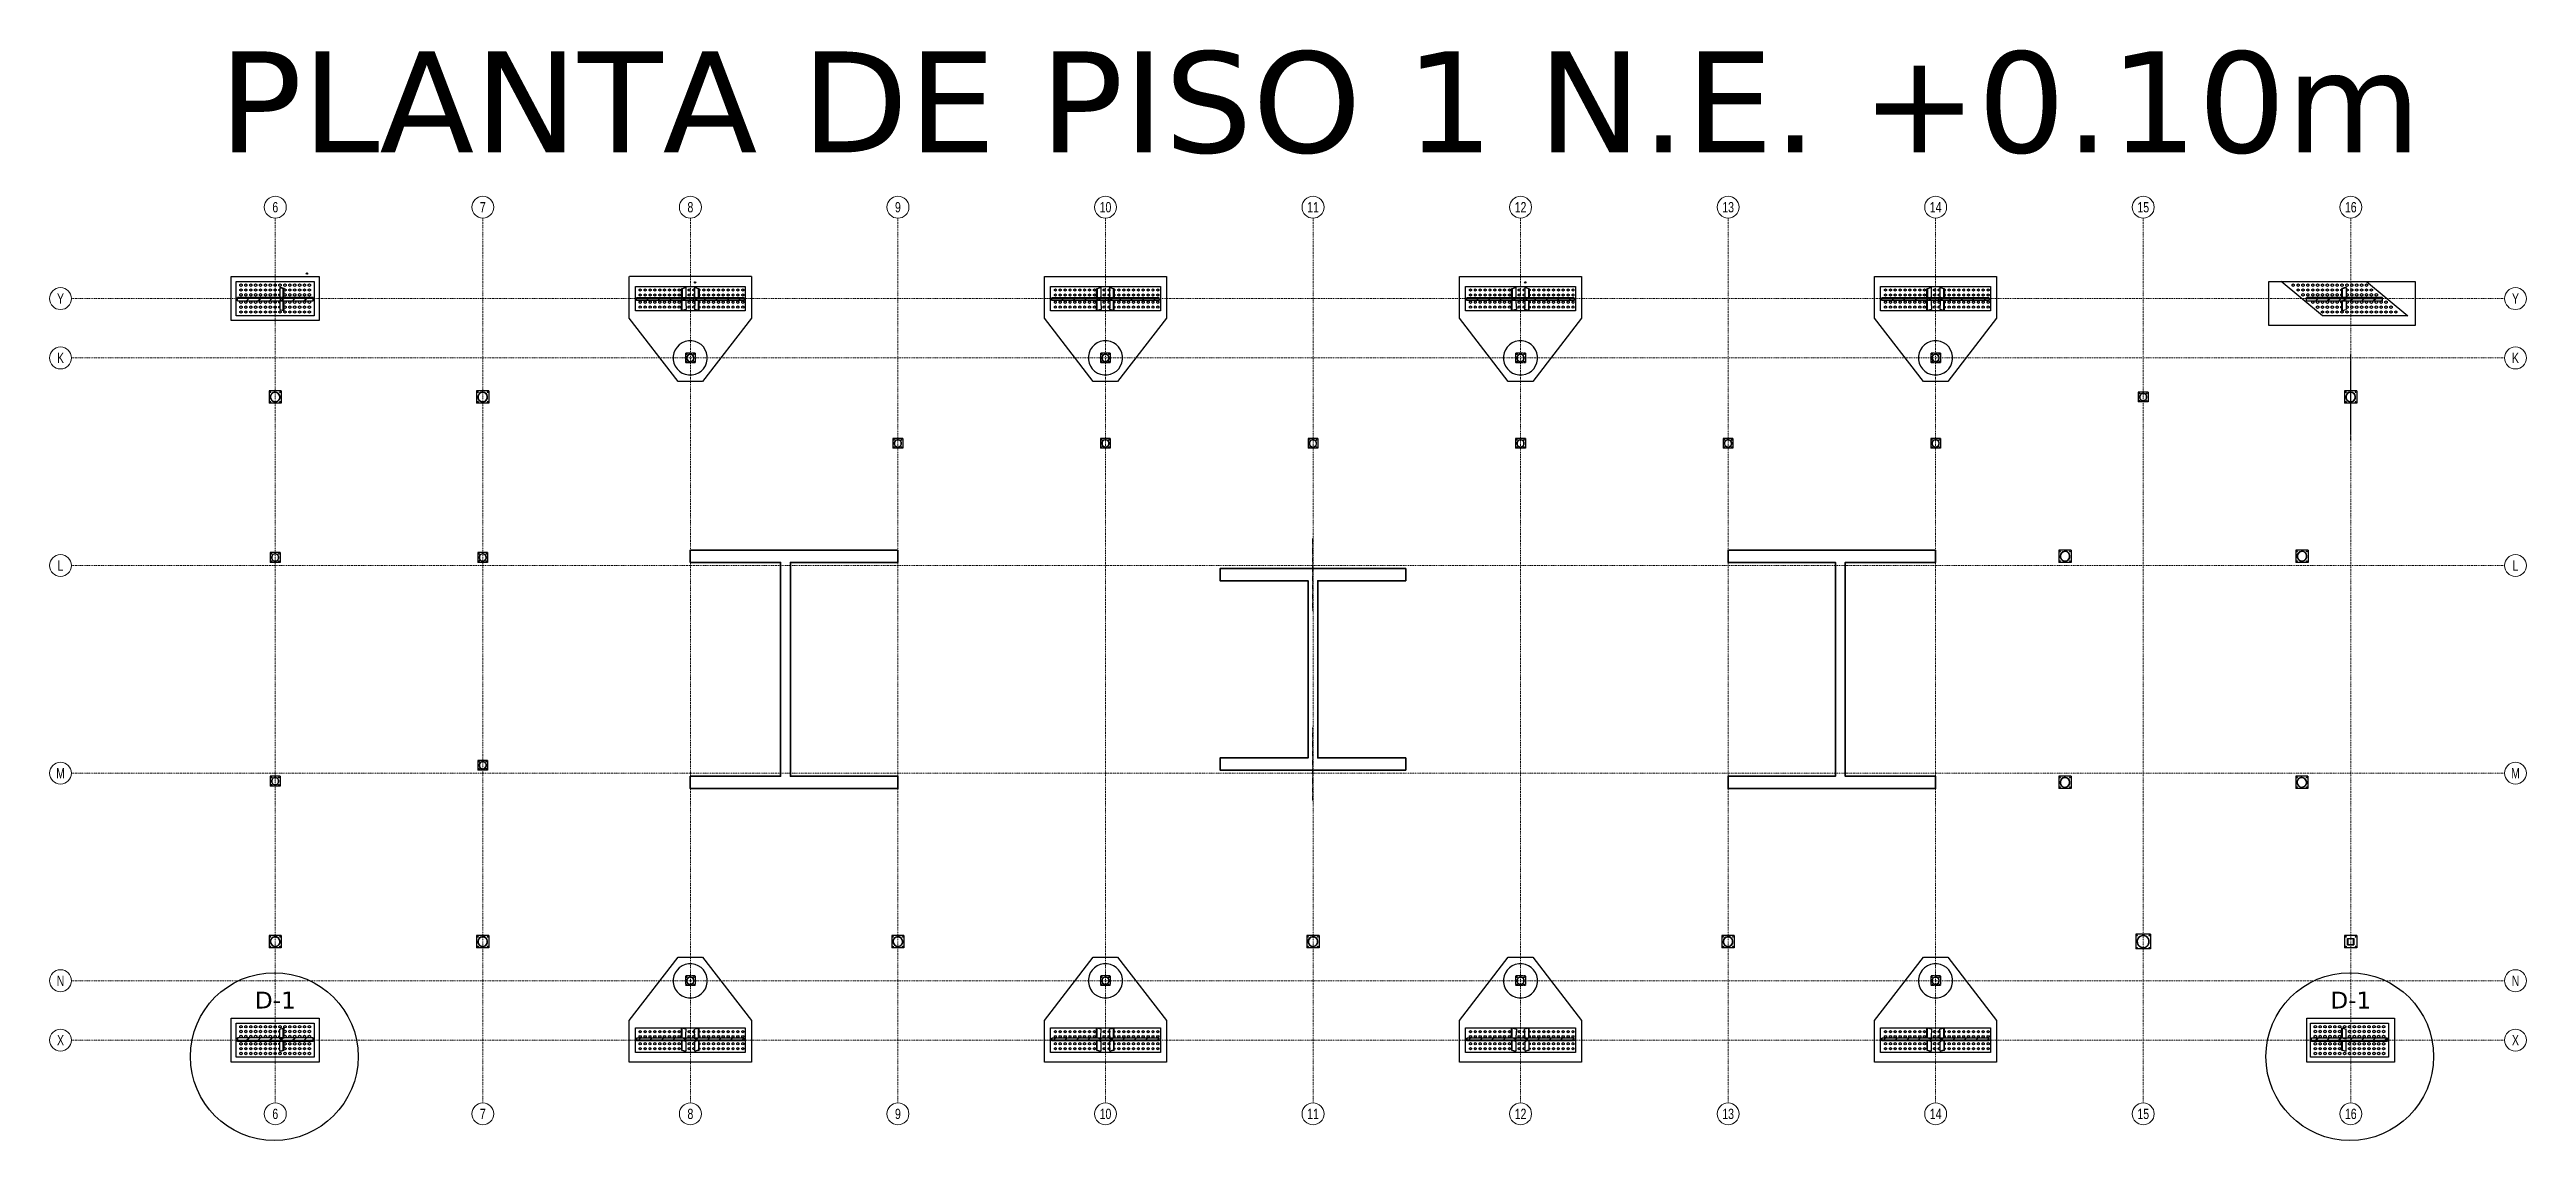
# Model space of a CAD drawing. Header units: millimetres. Extents: x 1541 to 289025, y -12015 to 47026.
# Drawn here: x 10210 to 17564, y -12015 to -8778 of the extents above; entities that cross this region are included whole.
import ezdxf
from ezdxf.enums import TextEntityAlignment as Align

# ---------------------------------------------------------------- set-up
doc = ezdxf.new("R2010")
doc.units = ezdxf.units.MM
doc.header["$LTSCALE"] = 0.1
for name, pattern in [('ACAD_ISO02W100', [15, 12, -3]), ('DASHDOTX2', [50.8, 25.4, -12.7, 0, -12.7]), ('DXK_LINE_DOT2', [3.9198, 1.9599, -1.9599]), ('DXK_LINE_DOT3', [5.9187, 2.979, -0.9799, 0.9799, -0.9799]), ('Grid Line', [3.33375, 1.905, -0.47625, 0.47625, -0.47625])]:
    doc.linetypes.add(name, pattern=pattern)
doc.layers.get('0').update_dxf_attribs({"color": 255})
for name, color, linetype in [('COTAS', 8, 'Continuous'), ('ROTÚLOS', 6, 'Continuous'), ('TEXTO GENRAL', 3, 'Continuous')]:
    doc.layers.add(name, color=color, linetype=linetype)
for name, color, linetype, lineweight in [('E_EJES', 8, 'Continuous', 9), ('E_EJES-1', 8, 'Grid Line', 9), ('E_MUROS-1', 2, 'Continuous', 35)]:
    doc.layers.add(name, color=color, linetype=linetype, lineweight=lineweight)
doc.styles.add('Swis721 LtCn BT_1', font='swisscl.ttf', dxfattribs={"height": 0.42})
doc.styles.add('TEXTO GENERAL', font='verdana.ttf', dxfattribs={"height": 0.9})

msp = doc.modelspace()

# ---------------------------------------------------------------- texts
at = {"layer": 'E_EJES', "style": 'Swis721 LtCn BT_1'}
for s, height, p in [('6', 30.4, (10880.6, -9245.6)), ('7', 30.4, (11496.7, -9245.6)), ('8', 30.4, (12112.9, -9245.6)), ('9', 30.4, (12729, -9245.6)), ('10', 30.45, (13345.2, -9245.6)), ('11', 30.45, (13961.4, -9245.6)), ('12', 30.45, (14577.5, -9245.6)), ('13', 30.45, (15193.7, -9245.6)), ('14', 30.45, (15809.8, -9245.6)), ('15', 30.45, (16426, -9245.6)), ('16', 30.45, (17042.2, -9245.6)), ('Y', 30.4, (10243, -9516.7)), ('Y', 30.4, (17531.1, -9516.7)), ('K', 30.4, (10243, -9692.9)), ('K', 30.4, (17531.1, -9692.9)), ('L', 30.4, (10243, -10309)), ('L', 30.4, (17531.1, -10309)), ('M', 30.4, (10243, -10925.2)), ('M', 30.4, (17531.1, -10925.2)), ('N', 30.4, (10243, -11541.3)), ('N', 30.4, (17531.1, -11541.3)), ('X', 30.4, (10243, -11717.5)), ('X', 30.4, (17531.1, -11717.5)), ('6', 30.4, (10880.6, -11936.3)), ('7', 30.4, (11496.7, -11936.3)), ('8', 30.4, (12112.9, -11936.3)), ('9', 30.4, (12729, -11936.3)), ('10', 30.45, (13345.2, -11936.3)), ('11', 30.45, (13961.4, -11936.3)), ('12', 30.45, (14577.5, -11936.3)), ('13', 30.45, (15193.7, -11936.3)), ('14', 30.45, (15809.8, -11936.3)), ('15', 30.45, (16426, -11936.3)), ('16', 30.45, (17042.2, -11936.3))]:
    msp.add_text(s, height=height, dxfattribs=at).set_placement(p, align=Align.MIDDLE_CENTER)
at = {"layer": 'ROTÚLOS', "style": 'TEXTO GENERAL'}
for p in [(10880.6, -11598.7), (17042.2, -11598.7)]:
    msp.add_text('D-1', height=50, dxfattribs=at).set_placement(p, align=Align.MIDDLE_CENTER)
at = {"layer": 'TEXTO GENRAL', "color": 3, "style": 'TEXTO GENERAL'}
msp.add_text('PLANTA DE PISO 1 N.E. +0.10m', height=300, dxfattribs=at).set_placement((13981.6, -8933.2), align=Align.MIDDLE_CENTER)

# ---------------------------------------------------------------- blocks, each defined once
blk = doc.blocks.new('Grid - CNI_NOMBRE EJES-372759-_26_00m_LOC COLUMNAS Y MUROS PISO 7')
at = {"layer": 'E_EJES'}
blk.add_circle((0, 0), 0.003, dxfattribs=at)

# ---------------------------------------------------------------- hatches: boundary and pattern name
at = {"linetype": 'Continuous'}
h = msp.add_hatch(dxfattribs=at)
h.set_pattern_fill('', scale=7.611392, style=0, pattern_type=0)
h.set_pattern_definition([(45, (10767.965, -9516.22), (-17.088, 17.088), [])])
h.paths.add_polyline_path([(10992.7, -9516.2), (10768, -9516.2), (10768, -9518.3), (10768.4, -9523.5), (10992.7, -9523.5)])
h = msp.add_hatch(dxfattribs=at)
h.set_pattern_fill('', scale=7.611392, style=0, pattern_type=0)
h.set_pattern_definition([(45, (11953.182, -9517.53), (-17.088, 17.088), [])])
h.paths.add_polyline_path([(12272.1, -9517.5), (11953.2, -9517.5), (11953.2, -9518.3), (11953.4, -9522.2), (12272, -9522.2), (12272.1, -9518.3)])
h = msp.add_hatch(dxfattribs=at)
h.set_pattern_fill('', scale=7.611392, style=0, pattern_type=0)
h.set_pattern_definition([(45, (13185.503, -9517.53), (-17.088, 17.088), [])])
h.paths.add_polyline_path([(13504.5, -9517.5), (13185.5, -9517.5), (13185.5, -9518.3), (13185.7, -9522.2), (13504.3, -9522.2), (13504.5, -9518.3)])
h = msp.add_hatch(dxfattribs=at)
h.set_pattern_fill('', scale=7.611392, style=0, pattern_type=0)
h.set_pattern_definition([(45, (14417.823, -9517.53), (-17.088, 17.088), [])])
h.paths.add_polyline_path([(14736.8, -9517.5), (14417.8, -9517.5), (14417.8, -9518.3), (14418, -9522.2), (14736.6, -9522.2), (14736.8, -9518.3)])
h = msp.add_hatch(dxfattribs=at)
h.set_pattern_fill('', scale=7.611392, style=0, pattern_type=0)
h.set_pattern_definition([(45, (15650.144, -9517.53), (-17.088, 17.088), [])])
h.paths.add_polyline_path([(15969.1, -9517.5), (15650.1, -9517.5), (15650.1, -9518.3), (15650.3, -9522.2), (15968.9, -9522.2), (15969.1, -9518.3)])
h = msp.add_hatch(dxfattribs=at)
h.set_pattern_fill('', scale=7.611392, style=0, pattern_type=0)
h.set_pattern_definition([(45, (16911.21, -9516.221), (-17.088, 17.088), [])])
h.paths.add_polyline_path([(17135.9, -9516.2), (16911.2, -9516.2), (16911.2, -9523.5), (17135.5, -9523.5), (17135.9, -9518.3)])
h = msp.add_hatch(dxfattribs=at)
h.set_pattern_fill('', scale=7.611392, style=0, pattern_type=0)
h.set_pattern_definition([(45, (12123.487, -9690.706), (-17.088, 17.088), [])])
h.paths.add_polyline_path([(12123.7, -9692.9), (12123.5, -9690.7), (12122.9, -9688.6), (12121.8, -9686.7), (12120.5, -9685), (12118.8, -9683.7), (12116.9, -9682.6), (12114.8, -9682), (12112.6, -9681.8), (12110.5, -9682), (12108.4, -9682.6), (12106.5, -9683.7), (12104.8, -9685), (12103.5, -9686.7), (12102.4, -9688.6), (12101.8, -9690.7), (12101.6, -9692.9), (12101.8, -9695), (12102.4, -9697.1), (12103.5, -9699), (12104.8, -9700.7), (12106.5, -9702.1), (12108.4, -9703.1), (12110.5, -9703.7), (12112.6, -9703.9), (12114.8, -9703.7), (12116.9, -9703.1), (12118.8, -9702.1), (12120.5, -9700.7), (12121.8, -9699), (12122.9, -9697.1), (12123.5, -9695)])
h.paths.add_polyline_path([(12122.2, -9696.8), (12121.2, -9698.6), (12119.9, -9700.2), (12118.4, -9701.5), (12116.6, -9702.4), (12114.7, -9703), (12112.6, -9703.2), (12110.6, -9703), (12108.7, -9702.4), (12106.9, -9701.5), (12105.3, -9700.2), (12104.1, -9698.6), (12103.1, -9696.8), (12102.5, -9694.9), (12102.3, -9692.9), (12102.5, -9690.8), (12103.1, -9688.9), (12104.1, -9687.1), (12105.3, -9685.6), (12106.9, -9684.3), (12108.7, -9683.3), (12110.6, -9682.7), (12112.6, -9682.5), (12114.7, -9682.7), (12116.6, -9683.3), (12118.4, -9684.3), (12119.9, -9685.6), (12121.2, -9687.1), (12122.2, -9688.9), (12122.8, -9690.8), (12123, -9692.9), (12122.8, -9694.9)])
h = msp.add_hatch(dxfattribs=at)
h.set_pattern_fill('', scale=7.611392, style=0, pattern_type=0)
h.set_pattern_definition([(45, (13355.807, -9690.706), (-17.088, 17.088), [])])
h.paths.add_polyline_path([(13356, -9692.9), (13355.8, -9690.7), (13355.2, -9688.6), (13354.2, -9686.7), (13352.8, -9685), (13351.1, -9683.7), (13349.2, -9682.6), (13347.1, -9682), (13345, -9681.8), (13342.8, -9682), (13340.7, -9682.6), (13338.8, -9683.7), (13337.1, -9685), (13335.8, -9686.7), (13334.8, -9688.6), (13334.1, -9690.7), (13333.9, -9692.9), (13334.1, -9695), (13334.8, -9697.1), (13335.8, -9699), (13337.1, -9700.7), (13338.8, -9702.1), (13340.7, -9703.1), (13342.8, -9703.7), (13345, -9703.9), (13347.1, -9703.7), (13349.2, -9703.1), (13351.1, -9702.1), (13352.8, -9700.7), (13354.2, -9699), (13355.2, -9697.1), (13355.8, -9695)])
h.paths.add_polyline_path([(13354.5, -9696.8), (13353.6, -9698.6), (13352.3, -9700.2), (13350.7, -9701.5), (13348.9, -9702.4), (13347, -9703), (13345, -9703.2), (13342.9, -9703), (13341, -9702.4), (13339.2, -9701.5), (13337.7, -9700.2), (13336.4, -9698.6), (13335.4, -9696.8), (13334.8, -9694.9), (13334.6, -9692.9), (13334.8, -9690.8), (13335.4, -9688.9), (13336.4, -9687.1), (13337.7, -9685.6), (13339.2, -9684.3), (13341, -9683.3), (13342.9, -9682.7), (13345, -9682.5), (13347, -9682.7), (13348.9, -9683.3), (13350.7, -9684.3), (13352.3, -9685.6), (13353.6, -9687.1), (13354.5, -9688.9), (13355.1, -9690.8), (13355.3, -9692.9), (13355.1, -9694.9)])
h = msp.add_hatch(dxfattribs=at)
h.set_pattern_fill('', scale=7.611392, style=0, pattern_type=0)
h.set_pattern_definition([(45, (14588.128, -9690.706), (-17.088, 17.088), [])])
h.paths.add_polyline_path([(14588.3, -9692.9), (14588.1, -9690.7), (14587.5, -9688.6), (14586.5, -9686.7), (14585.1, -9685), (14583.4, -9683.7), (14581.5, -9682.6), (14579.4, -9682), (14577.3, -9681.8), (14575.1, -9682), (14573.1, -9682.6), (14571.1, -9683.7), (14569.5, -9685), (14568.1, -9686.7), (14567.1, -9688.6), (14566.4, -9690.7), (14566.2, -9692.9), (14566.4, -9695), (14567.1, -9697.1), (14568.1, -9699), (14569.5, -9700.7), (14571.1, -9702.1), (14573.1, -9703.1), (14575.1, -9703.7), (14577.3, -9703.9), (14579.4, -9703.7), (14581.5, -9703.1), (14583.4, -9702.1), (14585.1, -9700.7), (14586.5, -9699), (14587.5, -9697.1), (14588.1, -9695)])
h.paths.add_polyline_path([(14586.8, -9696.8), (14585.9, -9698.6), (14584.6, -9700.2), (14583, -9701.5), (14581.2, -9702.4), (14579.3, -9703), (14577.3, -9703.2), (14575.3, -9703), (14573.3, -9702.4), (14571.5, -9701.5), (14570, -9700.2), (14568.7, -9698.6), (14567.7, -9696.8), (14567.2, -9694.9), (14567, -9692.9), (14567.2, -9690.8), (14567.7, -9688.9), (14568.7, -9687.1), (14570, -9685.6), (14571.5, -9684.3), (14573.3, -9683.3), (14575.3, -9682.7), (14577.3, -9682.5), (14579.3, -9682.7), (14581.2, -9683.3), (14583, -9684.3), (14584.6, -9685.6), (14585.9, -9687.1), (14586.8, -9688.9), (14587.4, -9690.8), (14587.6, -9692.9), (14587.4, -9694.9)])
h = msp.add_hatch(dxfattribs=at)
h.set_pattern_fill('', scale=7.611392, style=0, pattern_type=0)
h.set_pattern_definition([(45, (15820.448, -9690.706), (-17.088, 17.088), [])])
h.paths.add_polyline_path([(15820.7, -9692.9), (15820.4, -9690.7), (15819.8, -9688.6), (15818.8, -9686.7), (15817.4, -9685), (15815.7, -9683.7), (15813.8, -9682.6), (15811.8, -9682), (15809.6, -9681.8), (15807.4, -9682), (15805.4, -9682.6), (15803.5, -9683.7), (15801.8, -9685), (15800.4, -9686.7), (15799.4, -9688.6), (15798.8, -9690.7), (15798.6, -9692.9), (15798.8, -9695), (15799.4, -9697.1), (15800.4, -9699), (15801.8, -9700.7), (15803.5, -9702.1), (15805.4, -9703.1), (15807.4, -9703.7), (15809.6, -9703.9), (15811.8, -9703.7), (15813.8, -9703.1), (15815.7, -9702.1), (15817.4, -9700.7), (15818.8, -9699), (15819.8, -9697.1), (15820.4, -9695)])
h.paths.add_polyline_path([(15819.1, -9696.8), (15818.2, -9698.6), (15816.9, -9700.2), (15815.3, -9701.5), (15813.6, -9702.4), (15811.6, -9703), (15809.6, -9703.2), (15807.6, -9703), (15805.7, -9702.4), (15803.9, -9701.5), (15802.3, -9700.2), (15801, -9698.6), (15800.1, -9696.8), (15799.5, -9694.9), (15799.3, -9692.9), (15799.5, -9690.8), (15800.1, -9688.9), (15801, -9687.1), (15802.3, -9685.6), (15803.9, -9684.3), (15805.7, -9683.3), (15807.6, -9682.7), (15809.6, -9682.5), (15811.6, -9682.7), (15813.6, -9683.3), (15815.3, -9684.3), (15816.9, -9685.6), (15818.2, -9687.1), (15819.1, -9688.9), (15819.7, -9690.8), (15819.9, -9692.9), (15819.7, -9694.9)])
h = msp.add_hatch(color=96, dxfattribs=at)
h.paths.add_polyline_path([(10895, -9809.1), (10894.8, -9806.5), (10894.2, -9804), (10893.1, -9801.7), (10891.6, -9799.6), (10889.8, -9797.8), (10887.7, -9796.3), (10885.4, -9795.2), (10882.9, -9794.6), (10880.3, -9794.3), (10877.8, -9794.6), (10875.3, -9795.2), (10873, -9796.3), (10870.9, -9797.8), (10869.1, -9799.6), (10867.6, -9801.7), (10866.5, -9804), (10865.8, -9806.5), (10865.6, -9809.1), (10865.8, -9811.6), (10866.5, -9814.1), (10867.6, -9816.4), (10869.1, -9818.5), (10870.9, -9820.3), (10873, -9821.8), (10875.3, -9822.9), (10877.8, -9823.5), (10880.3, -9823.8), (10882.9, -9823.5), (10885.4, -9822.9), (10887.7, -9821.8), (10889.8, -9820.3), (10891.6, -9818.5), (10893.1, -9816.4), (10894.2, -9814.1), (10894.8, -9811.6)])
h.paths.add_polyline_path([(10893.3, -9813.8), (10892.3, -9816), (10890.9, -9818), (10889.2, -9819.7), (10887.2, -9821), (10885.1, -9822.1), (10882.7, -9822.7), (10880.3, -9822.9), (10877.9, -9822.7), (10875.6, -9822.1), (10873.4, -9821), (10871.4, -9819.7), (10869.7, -9818), (10868.3, -9816), (10867.3, -9813.8), (10866.7, -9811.5), (10866.5, -9809.1), (10866.7, -9806.7), (10867.3, -9804.3), (10868.3, -9802.1), (10869.7, -9800.2), (10871.4, -9798.5), (10873.4, -9797.1), (10875.6, -9796), (10877.9, -9795.4), (10880.3, -9795.2), (10882.7, -9795.4), (10885.1, -9796), (10887.2, -9797.1), (10889.2, -9798.5), (10890.9, -9800.2), (10892.3, -9802.1), (10893.3, -9804.3), (10894, -9806.7), (10894.2, -9809.1), (10894, -9811.5)])
h = msp.add_hatch(color=96, dxfattribs=at)
h.paths.add_polyline_path([(11511.2, -9809.1), (11511, -9806.5), (11510.3, -9804), (11509.2, -9801.7), (11507.8, -9799.6), (11505.9, -9797.8), (11503.8, -9796.3), (11501.5, -9795.2), (11499, -9794.6), (11496.5, -9794.3), (11493.9, -9794.6), (11491.5, -9795.2), (11489.1, -9796.3), (11487, -9797.8), (11485.2, -9799.6), (11483.7, -9801.7), (11482.7, -9804), (11482, -9806.5), (11481.8, -9809.1), (11482, -9811.6), (11482.7, -9814.1), (11483.7, -9816.4), (11485.2, -9818.5), (11487, -9820.3), (11489.1, -9821.8), (11491.5, -9822.9), (11493.9, -9823.5), (11496.5, -9823.8), (11499, -9823.5), (11501.5, -9822.9), (11503.8, -9821.8), (11505.9, -9820.3), (11507.8, -9818.5), (11509.2, -9816.4), (11510.3, -9814.1), (11511, -9811.6)])
h.paths.add_polyline_path([(11509.5, -9813.8), (11508.5, -9816), (11507.1, -9818), (11505.4, -9819.7), (11503.4, -9821), (11501.2, -9822.1), (11498.9, -9822.7), (11496.5, -9822.9), (11494.1, -9822.7), (11491.7, -9822.1), (11489.6, -9821), (11487.6, -9819.7), (11485.9, -9818), (11484.5, -9816), (11483.5, -9813.8), (11482.8, -9811.5), (11482.6, -9809.1), (11482.8, -9806.7), (11483.5, -9804.3), (11484.5, -9802.1), (11485.9, -9800.2), (11487.6, -9798.5), (11489.6, -9797.1), (11491.7, -9796), (11494.1, -9795.4), (11496.5, -9795.2), (11498.9, -9795.4), (11501.2, -9796), (11503.4, -9797.1), (11505.4, -9798.5), (11507.1, -9800.2), (11508.5, -9802.1), (11509.5, -9804.3), (11510.1, -9806.7), (11510.3, -9809.1), (11510.1, -9811.5)])
h = msp.add_hatch(color=96, dxfattribs=at)
h.paths.add_polyline_path([(16436.8, -9809.1), (16436.6, -9806.9), (16436, -9804.8), (16435, -9802.9), (16433.6, -9801.3), (16431.9, -9799.9), (16430, -9798.9), (16427.9, -9798.2), (16425.8, -9798), (16423.6, -9798.2), (16421.5, -9798.9), (16419.6, -9799.9), (16417.9, -9801.3), (16416.6, -9802.9), (16415.6, -9804.8), (16414.9, -9806.9), (16414.7, -9809.1), (16414.9, -9811.2), (16415.6, -9813.3), (16416.6, -9815.2), (16417.9, -9816.9), (16419.6, -9818.3), (16421.5, -9819.3), (16423.6, -9819.9), (16425.8, -9820.1), (16427.9, -9819.9), (16430, -9819.3), (16431.9, -9818.3), (16433.6, -9816.9), (16435, -9815.2), (16436, -9813.3), (16436.6, -9811.2)])
h.paths.add_polyline_path([(16435.3, -9813), (16434.4, -9814.8), (16433.1, -9816.4), (16431.5, -9817.7), (16429.7, -9818.6), (16427.8, -9819.2), (16425.8, -9819.4), (16423.8, -9819.2), (16421.8, -9818.6), (16420, -9817.7), (16418.5, -9816.4), (16417.2, -9814.8), (16416.2, -9813), (16415.6, -9811.1), (16415.4, -9809.1), (16415.6, -9807.1), (16416.2, -9805.1), (16417.2, -9803.3), (16418.5, -9801.8), (16420, -9800.5), (16421.8, -9799.5), (16423.8, -9798.9), (16425.8, -9798.7), (16427.8, -9798.9), (16429.7, -9799.5), (16431.5, -9800.5), (16433.1, -9801.8), (16434.4, -9803.3), (16435.3, -9805.1), (16435.9, -9807.1), (16436.1, -9809.1), (16435.9, -9811.1)])
h = msp.add_hatch(color=96, dxfattribs=at)
h.paths.add_polyline_path([(17056.6, -9809.1), (17056.4, -9806.5), (17055.8, -9804), (17054.7, -9801.7), (17053.2, -9799.6), (17051.4, -9797.8), (17049.3, -9796.3), (17047, -9795.2), (17044.5, -9794.6), (17041.9, -9794.3), (17039.4, -9794.6), (17036.9, -9795.2), (17034.6, -9796.3), (17032.5, -9797.8), (17030.7, -9799.6), (17029.2, -9801.7), (17028.1, -9804), (17027.4, -9806.5), (17027.2, -9809.1), (17027.4, -9811.6), (17028.1, -9814.1), (17029.2, -9816.4), (17030.7, -9818.5), (17032.5, -9820.3), (17034.6, -9821.8), (17036.9, -9822.9), (17039.4, -9823.5), (17041.9, -9823.8), (17044.5, -9823.5), (17047, -9822.9), (17049.3, -9821.8), (17051.4, -9820.3), (17053.2, -9818.5), (17054.7, -9816.4), (17055.8, -9814.1), (17056.4, -9811.6)])
h.paths.add_polyline_path([(17054.9, -9813.8), (17053.9, -9816), (17052.5, -9818), (17050.8, -9819.7), (17048.8, -9821), (17046.7, -9822.1), (17044.3, -9822.7), (17041.9, -9822.9), (17039.5, -9822.7), (17037.2, -9822.1), (17035, -9821), (17033, -9819.7), (17031.3, -9818), (17029.9, -9816), (17028.9, -9813.8), (17028.3, -9811.5), (17028.1, -9809.1), (17028.3, -9806.7), (17028.9, -9804.3), (17029.9, -9802.1), (17031.3, -9800.2), (17033, -9798.5), (17035, -9797.1), (17037.2, -9796), (17039.5, -9795.4), (17041.9, -9795.2), (17044.3, -9795.4), (17046.7, -9796), (17048.8, -9797.1), (17050.8, -9798.5), (17052.5, -9800.2), (17053.9, -9802.1), (17054.9, -9804.3), (17055.6, -9806.7), (17055.8, -9809.1), (17055.6, -9811.5)])
h = msp.add_hatch(color=96, dxfattribs=at)
h.paths.add_polyline_path([(12739.9, -9946.6), (12739.6, -9944.4), (12739, -9942.4), (12738, -9940.4), (12736.6, -9938.8), (12734.9, -9937.4), (12733, -9936.4), (12731, -9935.7), (12728.8, -9935.5), (12726.6, -9935.7), (12724.6, -9936.4), (12722.7, -9937.4), (12721, -9938.8), (12719.6, -9940.4), (12718.6, -9942.4), (12718, -9944.4), (12717.8, -9946.6), (12718, -9948.7), (12718.6, -9950.8), (12719.6, -9952.7), (12721, -9954.4), (12722.7, -9955.8), (12724.6, -9956.8), (12726.6, -9957.4), (12728.8, -9957.6), (12731, -9957.4), (12733, -9956.8), (12734.9, -9955.8), (12736.6, -9954.4), (12738, -9952.7), (12739, -9950.8), (12739.6, -9948.7)])
h.paths.add_polyline_path([(12738.3, -9950.5), (12737.4, -9952.3), (12736.1, -9953.9), (12734.5, -9955.2), (12732.8, -9956.1), (12730.8, -9956.7), (12728.8, -9956.9), (12726.8, -9956.7), (12724.9, -9956.1), (12723.1, -9955.2), (12721.5, -9953.9), (12720.2, -9952.3), (12719.3, -9950.5), (12718.7, -9948.6), (12718.5, -9946.6), (12718.7, -9944.6), (12719.3, -9942.6), (12720.2, -9940.8), (12721.5, -9939.3), (12723.1, -9938), (12724.9, -9937), (12726.8, -9936.5), (12728.8, -9936.3), (12730.8, -9936.5), (12732.8, -9937), (12734.5, -9938), (12736.1, -9939.3), (12737.4, -9940.8), (12738.3, -9942.6), (12738.9, -9944.6), (12739.1, -9946.6), (12738.9, -9948.6)])
h = msp.add_hatch(color=96, dxfattribs=at)
h.paths.add_polyline_path([(13356, -9946.6), (13355.8, -9944.4), (13355.2, -9942.4), (13354.2, -9940.4), (13352.8, -9938.8), (13351.1, -9937.4), (13349.2, -9936.4), (13347.1, -9935.7), (13345, -9935.5), (13342.8, -9935.7), (13340.7, -9936.4), (13338.8, -9937.4), (13337.1, -9938.8), (13335.8, -9940.4), (13334.8, -9942.4), (13334.1, -9944.4), (13333.9, -9946.6), (13334.1, -9948.7), (13334.8, -9950.8), (13335.8, -9952.7), (13337.1, -9954.4), (13338.8, -9955.8), (13340.7, -9956.8), (13342.8, -9957.4), (13345, -9957.6), (13347.1, -9957.4), (13349.2, -9956.8), (13351.1, -9955.8), (13352.8, -9954.4), (13354.2, -9952.7), (13355.2, -9950.8), (13355.8, -9948.7)])
h.paths.add_polyline_path([(13354.5, -9950.5), (13353.6, -9952.3), (13352.3, -9953.9), (13350.7, -9955.2), (13348.9, -9956.1), (13347, -9956.7), (13345, -9956.9), (13342.9, -9956.7), (13341, -9956.1), (13339.2, -9955.2), (13337.7, -9953.9), (13336.4, -9952.3), (13335.4, -9950.5), (13334.8, -9948.6), (13334.6, -9946.6), (13334.8, -9944.6), (13335.4, -9942.6), (13336.4, -9940.8), (13337.7, -9939.3), (13339.2, -9938), (13341, -9937), (13342.9, -9936.5), (13345, -9936.3), (13347, -9936.5), (13348.9, -9937), (13350.7, -9938), (13352.3, -9939.3), (13353.6, -9940.8), (13354.5, -9942.6), (13355.1, -9944.6), (13355.3, -9946.6), (13355.1, -9948.6)])
h = msp.add_hatch(color=96, dxfattribs=at)
h.paths.add_polyline_path([(13972.2, -9946.6), (13972, -9944.4), (13971.3, -9942.4), (13970.3, -9940.4), (13968.9, -9938.8), (13967.3, -9937.4), (13965.4, -9936.4), (13963.3, -9935.7), (13961.1, -9935.5), (13959, -9935.7), (13956.9, -9936.4), (13955, -9937.4), (13953.3, -9938.8), (13951.9, -9940.4), (13950.9, -9942.4), (13950.3, -9944.4), (13950.1, -9946.6), (13950.3, -9948.7), (13950.9, -9950.8), (13951.9, -9952.7), (13953.3, -9954.4), (13955, -9955.8), (13956.9, -9956.8), (13959, -9957.4), (13961.1, -9957.6), (13963.3, -9957.4), (13965.4, -9956.8), (13967.3, -9955.8), (13968.9, -9954.4), (13970.3, -9952.7), (13971.3, -9950.8), (13972, -9948.7)])
h.paths.add_polyline_path([(13970.7, -9950.5), (13969.7, -9952.3), (13968.4, -9953.9), (13966.9, -9955.2), (13965.1, -9956.1), (13963.1, -9956.7), (13961.1, -9956.9), (13959.1, -9956.7), (13957.2, -9956.1), (13955.4, -9955.2), (13953.8, -9953.9), (13952.5, -9952.3), (13951.6, -9950.5), (13951, -9948.6), (13950.8, -9946.6), (13951, -9944.6), (13951.6, -9942.6), (13952.5, -9940.8), (13953.8, -9939.3), (13955.4, -9938), (13957.2, -9937), (13959.1, -9936.5), (13961.1, -9936.3), (13963.1, -9936.5), (13965.1, -9937), (13966.9, -9938), (13968.4, -9939.3), (13969.7, -9940.8), (13970.7, -9942.6), (13971.3, -9944.6), (13971.5, -9946.6), (13971.3, -9948.6)])
h = msp.add_hatch(color=96, dxfattribs=at)
h.paths.add_polyline_path([(14588.3, -9946.6), (14588.1, -9944.4), (14587.5, -9942.3), (14586.5, -9940.4), (14585.1, -9938.8), (14583.4, -9937.4), (14581.5, -9936.4), (14579.4, -9935.7), (14577.3, -9935.5), (14575.1, -9935.7), (14573, -9936.4), (14571.1, -9937.4), (14569.5, -9938.8), (14568.1, -9940.4), (14567.1, -9942.3), (14566.4, -9944.4), (14566.2, -9946.6), (14566.4, -9948.7), (14567.1, -9950.8), (14568.1, -9952.7), (14569.5, -9954.4), (14571.1, -9955.8), (14573, -9956.8), (14575.1, -9957.4), (14577.3, -9957.6), (14579.4, -9957.4), (14581.5, -9956.8), (14583.4, -9955.8), (14585.1, -9954.4), (14586.5, -9952.7), (14587.5, -9950.8), (14588.1, -9948.7)])
h.paths.add_polyline_path([(14586.8, -9950.5), (14585.9, -9952.3), (14584.6, -9953.9), (14583, -9955.2), (14581.2, -9956.1), (14579.3, -9956.7), (14577.3, -9956.9), (14575.3, -9956.7), (14573.3, -9956.1), (14571.5, -9955.2), (14570, -9953.9), (14568.7, -9952.3), (14567.7, -9950.5), (14567.1, -9948.6), (14566.9, -9946.6), (14567.1, -9944.6), (14567.7, -9942.6), (14568.7, -9940.8), (14570, -9939.3), (14571.5, -9938), (14573.3, -9937), (14575.3, -9936.4), (14577.3, -9936.2), (14579.3, -9936.4), (14581.2, -9937), (14583, -9938), (14584.6, -9939.3), (14585.9, -9940.8), (14586.8, -9942.6), (14587.4, -9944.6), (14587.6, -9946.6), (14587.4, -9948.6)])
h = msp.add_hatch(color=96, dxfattribs=at)
h.paths.add_polyline_path([(15204.5, -9946.6), (15204.3, -9944.4), (15203.7, -9942.4), (15202.6, -9940.4), (15201.3, -9938.8), (15199.6, -9937.4), (15197.7, -9936.4), (15195.6, -9935.7), (15193.4, -9935.5), (15191.3, -9935.7), (15189.2, -9936.4), (15187.3, -9937.4), (15185.6, -9938.8), (15184.3, -9940.4), (15183.2, -9942.4), (15182.6, -9944.4), (15182.4, -9946.6), (15182.6, -9948.7), (15183.2, -9950.8), (15184.3, -9952.7), (15185.6, -9954.4), (15187.3, -9955.8), (15189.2, -9956.8), (15191.3, -9957.4), (15193.4, -9957.6), (15195.6, -9957.4), (15197.7, -9956.8), (15199.6, -9955.8), (15201.3, -9954.4), (15202.6, -9952.7), (15203.7, -9950.8), (15204.3, -9948.7)])
h.paths.add_polyline_path([(15203, -9950.5), (15202, -9952.3), (15200.8, -9953.9), (15199.2, -9955.2), (15197.4, -9956.1), (15195.5, -9956.7), (15193.4, -9956.9), (15191.4, -9956.7), (15189.5, -9956.1), (15187.7, -9955.2), (15186.1, -9953.9), (15184.9, -9952.3), (15183.9, -9950.5), (15183.3, -9948.6), (15183.1, -9946.6), (15183.3, -9944.6), (15183.9, -9942.6), (15184.9, -9940.8), (15186.1, -9939.3), (15187.7, -9938), (15189.5, -9937), (15191.4, -9936.5), (15193.4, -9936.3), (15195.5, -9936.5), (15197.4, -9937), (15199.2, -9938), (15200.8, -9939.3), (15202, -9940.8), (15203, -9942.6), (15203.6, -9944.6), (15203.8, -9946.6), (15203.6, -9948.6)])
h = msp.add_hatch(color=96, dxfattribs=at)
h.paths.add_polyline_path([(15820.7, -9946.6), (15820.4, -9944.4), (15819.8, -9942.4), (15818.8, -9940.4), (15817.4, -9938.8), (15815.7, -9937.4), (15813.8, -9936.4), (15811.8, -9935.7), (15809.6, -9935.5), (15807.4, -9935.7), (15805.4, -9936.4), (15803.5, -9937.4), (15801.8, -9938.8), (15800.4, -9940.4), (15799.4, -9942.4), (15798.8, -9944.4), (15798.6, -9946.6), (15798.8, -9948.7), (15799.4, -9950.8), (15800.4, -9952.7), (15801.8, -9954.4), (15803.5, -9955.8), (15805.4, -9956.8), (15807.4, -9957.4), (15809.6, -9957.6), (15811.8, -9957.4), (15813.8, -9956.8), (15815.7, -9955.8), (15817.4, -9954.4), (15818.8, -9952.7), (15819.8, -9950.8), (15820.4, -9948.7)])
h.paths.add_polyline_path([(15819.1, -9950.5), (15818.2, -9952.3), (15816.9, -9953.9), (15815.3, -9955.2), (15813.6, -9956.1), (15811.6, -9956.7), (15809.6, -9956.9), (15807.6, -9956.7), (15805.7, -9956.1), (15803.9, -9955.2), (15802.3, -9953.9), (15801, -9952.3), (15800.1, -9950.5), (15799.5, -9948.6), (15799.3, -9946.6), (15799.5, -9944.6), (15800.1, -9942.6), (15801, -9940.8), (15802.3, -9939.3), (15803.9, -9938), (15805.7, -9937), (15807.6, -9936.5), (15809.6, -9936.3), (15811.6, -9936.5), (15813.6, -9937), (15815.3, -9938), (15816.9, -9939.3), (15818.2, -9940.8), (15819.1, -9942.6), (15819.7, -9944.6), (15819.9, -9946.6), (15819.7, -9948.6)])
h = msp.add_hatch(color=96, dxfattribs=at)
h.paths.add_polyline_path([(10891.4, -10285.1), (10891.2, -10282.9), (10890.5, -10280.9), (10889.5, -10279), (10888.1, -10277.3), (10886.5, -10275.9), (10884.6, -10274.9), (10882.5, -10274.3), (10880.3, -10274), (10878.2, -10274.3), (10876.1, -10274.9), (10874.2, -10275.9), (10872.5, -10277.3), (10871.1, -10279), (10870.1, -10280.9), (10869.5, -10282.9), (10869.3, -10285.1), (10869.5, -10287.3), (10870.1, -10289.3), (10871.1, -10291.2), (10872.5, -10292.9), (10874.2, -10294.3), (10876.1, -10295.3), (10878.2, -10295.9), (10880.3, -10296.2), (10882.5, -10295.9), (10884.6, -10295.3), (10886.5, -10294.3), (10888.1, -10292.9), (10889.5, -10291.2), (10890.5, -10289.3), (10891.2, -10287.3)])
h.paths.add_polyline_path([(10889.9, -10289.1), (10888.9, -10290.8), (10887.6, -10292.4), (10886.1, -10293.7), (10884.3, -10294.6), (10882.3, -10295.2), (10880.3, -10295.4), (10878.3, -10295.2), (10876.4, -10294.6), (10874.6, -10293.7), (10873, -10292.4), (10871.7, -10290.8), (10870.8, -10289.1), (10870.2, -10287.1), (10870, -10285.1), (10870.2, -10283.1), (10870.8, -10281.1), (10871.7, -10279.4), (10873, -10277.8), (10874.6, -10276.5), (10876.4, -10275.6), (10878.3, -10275), (10880.3, -10274.8), (10882.3, -10275), (10884.3, -10275.6), (10886.1, -10276.5), (10887.6, -10277.8), (10888.9, -10279.4), (10889.9, -10281.1), (10890.5, -10283.1), (10890.7, -10285.1), (10890.5, -10287.1)])
h = msp.add_hatch(color=96, dxfattribs=at)
h.paths.add_polyline_path([(11507.5, -10285.1), (11507.3, -10282.9), (11506.7, -10280.9), (11505.7, -10279), (11504.3, -10277.3), (11502.6, -10275.9), (11500.7, -10274.9), (11498.6, -10274.3), (11496.5, -10274), (11494.3, -10274.3), (11492.3, -10274.9), (11490.3, -10275.9), (11488.7, -10277.3), (11487.3, -10279), (11486.3, -10280.9), (11485.6, -10282.9), (11485.4, -10285.1), (11485.6, -10287.3), (11486.3, -10289.3), (11487.3, -10291.2), (11488.7, -10292.9), (11490.3, -10294.3), (11492.3, -10295.3), (11494.3, -10295.9), (11496.5, -10296.2), (11498.6, -10295.9), (11500.7, -10295.3), (11502.6, -10294.3), (11504.3, -10292.9), (11505.7, -10291.2), (11506.7, -10289.3), (11507.3, -10287.3)])
h.paths.add_polyline_path([(11506, -10289.1), (11505.1, -10290.8), (11503.8, -10292.4), (11502.2, -10293.7), (11500.4, -10294.6), (11498.5, -10295.2), (11496.5, -10295.4), (11494.5, -10295.2), (11492.5, -10294.6), (11490.7, -10293.7), (11489.2, -10292.4), (11487.9, -10290.8), (11486.9, -10289.1), (11486.4, -10287.1), (11486.2, -10285.1), (11486.4, -10283.1), (11486.9, -10281.1), (11487.9, -10279.4), (11489.2, -10277.8), (11490.7, -10276.5), (11492.5, -10275.6), (11494.5, -10275), (11496.5, -10274.8), (11498.5, -10275), (11500.4, -10275.6), (11502.2, -10276.5), (11503.8, -10277.8), (11505.1, -10279.4), (11506, -10281.1), (11506.6, -10283.1), (11506.8, -10285.1), (11506.6, -10287.1)])
h = msp.add_hatch(dxfattribs=at)
h.set_pattern_fill('', scale=7.611392, style=0, pattern_type=0)
h.set_pattern_definition([(45, (16208.29, -10278.892), (-17.088, 17.088), [])])
h.paths.add_polyline_path([(16208.5, -10281.4), (16208.3, -10278.9), (16207.6, -10276.4), (16206.5, -10274.1), (16205.1, -10272), (16203.3, -10270.2), (16201.2, -10268.7), (16198.8, -10267.6), (16196.4, -10267), (16193.8, -10266.7), (16191.2, -10267), (16188.8, -10267.6), (16186.4, -10268.7), (16184.3, -10270.2), (16182.5, -10272), (16181.1, -10274.1), (16180, -10276.4), (16179.3, -10278.9), (16179.1, -10281.4), (16179.3, -10284), (16180, -10286.5), (16181.1, -10288.8), (16182.5, -10290.9), (16184.3, -10292.7), (16186.4, -10294.2), (16188.8, -10295.3), (16191.2, -10295.9), (16193.8, -10296.2), (16196.4, -10295.9), (16198.8, -10295.3), (16201.2, -10294.2), (16203.3, -10292.7), (16205.1, -10290.9), (16206.5, -10288.8), (16207.6, -10286.5), (16208.3, -10284)])
h.paths.add_polyline_path([(16206.8, -10286.2), (16205.8, -10288.4), (16204.4, -10290.3), (16202.7, -10292.1), (16200.7, -10293.4), (16198.5, -10294.5), (16196.2, -10295.1), (16193.8, -10295.3), (16191.4, -10295.1), (16189.1, -10294.5), (16186.9, -10293.4), (16184.9, -10292.1), (16183.2, -10290.3), (16181.8, -10288.4), (16180.8, -10286.2), (16180.2, -10283.9), (16180, -10281.4), (16180.2, -10279), (16180.8, -10276.7), (16181.8, -10274.5), (16183.2, -10272.5), (16184.9, -10270.8), (16186.9, -10269.5), (16189.1, -10268.4), (16191.4, -10267.8), (16193.8, -10267.6), (16196.2, -10267.8), (16198.5, -10268.4), (16200.7, -10269.5), (16202.7, -10270.8), (16204.4, -10272.5), (16205.8, -10274.5), (16206.8, -10276.7), (16207.4, -10279), (16207.6, -10281.4), (16207.4, -10283.9)])
h = msp.add_hatch(dxfattribs=at)
h.set_pattern_fill('', scale=7.611392, style=0, pattern_type=0)
h.set_pattern_definition([(45, (16911.73, -10278.892), (-17.088, 17.088), [])])
h.paths.add_polyline_path([(16912, -10281.4), (16911.7, -10278.9), (16911.1, -10276.4), (16910, -10274.1), (16908.5, -10272), (16906.7, -10270.2), (16904.6, -10268.7), (16902.3, -10267.6), (16899.8, -10267), (16897.2, -10266.7), (16894.7, -10267), (16892.2, -10267.6), (16889.9, -10268.7), (16887.8, -10270.2), (16886, -10272), (16884.5, -10274.1), (16883.4, -10276.4), (16882.7, -10278.9), (16882.5, -10281.4), (16882.7, -10284), (16883.4, -10286.5), (16884.5, -10288.8), (16886, -10290.9), (16887.8, -10292.7), (16889.9, -10294.2), (16892.2, -10295.3), (16894.7, -10295.9), (16897.2, -10296.2), (16899.8, -10295.9), (16902.3, -10295.3), (16904.6, -10294.2), (16906.7, -10292.7), (16908.5, -10290.9), (16910, -10288.8), (16911.1, -10286.5), (16911.7, -10284)])
h.paths.add_polyline_path([(16910.2, -10286.2), (16909.2, -10288.4), (16907.8, -10290.3), (16906.1, -10292.1), (16904.2, -10293.4), (16902, -10294.5), (16899.6, -10295.1), (16897.2, -10295.3), (16894.8, -10295.1), (16892.5, -10294.5), (16890.3, -10293.4), (16888.3, -10292.1), (16886.6, -10290.3), (16885.2, -10288.4), (16884.2, -10286.2), (16883.6, -10283.9), (16883.4, -10281.4), (16883.6, -10279), (16884.2, -10276.7), (16885.2, -10274.5), (16886.6, -10272.5), (16888.3, -10270.8), (16890.3, -10269.5), (16892.5, -10268.4), (16894.8, -10267.8), (16897.2, -10267.6), (16899.6, -10267.8), (16902, -10268.4), (16904.2, -10269.5), (16906.1, -10270.8), (16907.8, -10272.5), (16909.2, -10274.5), (16910.2, -10276.7), (16910.9, -10279), (16911.1, -10281.4), (16910.9, -10283.9)])
h = msp.add_hatch(color=96, dxfattribs=at)
h.paths.add_polyline_path([(10891.4, -10948.9), (10891.2, -10946.7), (10890.5, -10944.7), (10889.5, -10942.8), (10888.1, -10941.1), (10886.5, -10939.7), (10884.6, -10938.7), (10882.5, -10938.1), (10880.3, -10937.8), (10878.2, -10938.1), (10876.1, -10938.7), (10874.2, -10939.7), (10872.5, -10941.1), (10871.1, -10942.8), (10870.1, -10944.7), (10869.5, -10946.7), (10869.3, -10948.9), (10869.5, -10951.1), (10870.1, -10953.1), (10871.1, -10955), (10872.5, -10956.7), (10874.2, -10958.1), (10876.1, -10959.1), (10878.2, -10959.7), (10880.3, -10959.9), (10882.5, -10959.7), (10884.6, -10959.1), (10886.5, -10958.1), (10888.1, -10956.7), (10889.5, -10955), (10890.5, -10953.1), (10891.2, -10951.1)])
h.paths.add_polyline_path([(10889.9, -10952.8), (10888.9, -10954.6), (10887.6, -10956.2), (10886.1, -10957.5), (10884.3, -10958.4), (10882.3, -10959), (10880.3, -10959.2), (10878.3, -10959), (10876.4, -10958.4), (10874.6, -10957.5), (10873, -10956.2), (10871.7, -10954.6), (10870.8, -10952.8), (10870.2, -10950.9), (10870, -10948.9), (10870.2, -10946.9), (10870.8, -10944.9), (10871.7, -10943.2), (10873, -10941.6), (10874.6, -10940.3), (10876.4, -10939.4), (10878.3, -10938.8), (10880.3, -10938.6), (10882.3, -10938.8), (10884.3, -10939.4), (10886.1, -10940.3), (10887.6, -10941.6), (10888.9, -10943.2), (10889.9, -10944.9), (10890.5, -10946.9), (10890.7, -10948.9), (10890.5, -10950.9)])
h = msp.add_hatch(color=96, dxfattribs=at)
h.paths.add_polyline_path([(11507.5, -10901.8), (11507.3, -10899.6), (11506.7, -10897.6), (11505.7, -10895.7), (11504.3, -10894), (11502.6, -10892.6), (11500.7, -10891.6), (11498.6, -10891), (11496.5, -10890.7), (11494.3, -10891), (11492.3, -10891.6), (11490.3, -10892.6), (11488.7, -10894), (11487.3, -10895.7), (11486.3, -10897.6), (11485.6, -10899.6), (11485.4, -10901.8), (11485.6, -10904), (11486.3, -10906), (11487.3, -10907.9), (11488.7, -10909.6), (11490.3, -10911), (11492.3, -10912), (11494.3, -10912.6), (11496.5, -10912.9), (11498.6, -10912.6), (11500.7, -10912), (11502.6, -10911), (11504.3, -10909.6), (11505.7, -10907.9), (11506.7, -10906), (11507.3, -10904)])
h.paths.add_polyline_path([(11506, -10905.8), (11505.1, -10907.5), (11503.8, -10909.1), (11502.2, -10910.4), (11500.4, -10911.3), (11498.5, -10911.9), (11496.5, -10912.1), (11494.5, -10911.9), (11492.5, -10911.3), (11490.7, -10910.4), (11489.2, -10909.1), (11487.9, -10907.5), (11486.9, -10905.8), (11486.4, -10903.8), (11486.2, -10901.8), (11486.4, -10899.8), (11486.9, -10897.9), (11487.9, -10896.1), (11489.2, -10894.5), (11490.7, -10893.2), (11492.5, -10892.3), (11494.5, -10891.7), (11496.5, -10891.5), (11498.5, -10891.7), (11500.4, -10892.3), (11502.2, -10893.2), (11503.8, -10894.5), (11505.1, -10896.1), (11506, -10897.9), (11506.6, -10899.8), (11506.8, -10901.8), (11506.6, -10903.8)])
h = msp.add_hatch(color=96, dxfattribs=at)
h.paths.add_polyline_path([(16208.5, -10952.7), (16208.3, -10950.1), (16207.6, -10947.7), (16206.5, -10945.3), (16205.1, -10943.2), (16203.3, -10941.4), (16201.2, -10940), (16198.8, -10938.9), (16196.4, -10938.2), (16193.8, -10938), (16191.2, -10938.2), (16188.8, -10938.9), (16186.4, -10940), (16184.3, -10941.4), (16182.5, -10943.2), (16181.1, -10945.3), (16180, -10947.7), (16179.3, -10950.1), (16179.1, -10952.7), (16179.3, -10955.3), (16180, -10957.7), (16181.1, -10960.1), (16182.5, -10962.2), (16184.3, -10964), (16186.4, -10965.4), (16188.8, -10966.5), (16191.2, -10967.2), (16193.8, -10967.4), (16196.4, -10967.2), (16198.8, -10966.5), (16201.2, -10965.4), (16203.3, -10964), (16205.1, -10962.2), (16206.5, -10960.1), (16207.6, -10957.7), (16208.3, -10955.3)])
h.paths.add_polyline_path([(16206.8, -10957.4), (16205.8, -10959.6), (16204.4, -10961.6), (16202.7, -10963.3), (16200.7, -10964.7), (16198.5, -10965.7), (16196.2, -10966.3), (16193.8, -10966.5), (16191.4, -10966.3), (16189.1, -10965.7), (16186.9, -10964.7), (16184.9, -10963.3), (16183.2, -10961.6), (16181.8, -10959.6), (16180.8, -10957.4), (16180.2, -10955.1), (16180, -10952.7), (16180.2, -10950.3), (16180.8, -10948), (16181.8, -10945.8), (16183.2, -10943.8), (16184.9, -10942.1), (16186.9, -10940.7), (16189.1, -10939.7), (16191.4, -10939.1), (16193.8, -10938.9), (16196.2, -10939.1), (16198.5, -10939.7), (16200.7, -10940.7), (16202.7, -10942.1), (16204.4, -10943.8), (16205.8, -10945.8), (16206.8, -10948), (16207.4, -10950.3), (16207.6, -10952.7), (16207.4, -10955.1)])
h = msp.add_hatch(color=96, dxfattribs=at)
h.paths.add_polyline_path([(16911.7, -10952.7), (16911.4, -10950.1), (16910.8, -10947.7), (16909.7, -10945.3), (16908.2, -10943.2), (16906.4, -10941.4), (16904.3, -10940), (16902, -10938.9), (16899.5, -10938.2), (16896.9, -10938), (16894.4, -10938.2), (16891.9, -10938.9), (16889.6, -10940), (16887.5, -10941.4), (16885.7, -10943.2), (16884.2, -10945.3), (16883.1, -10947.7), (16882.5, -10950.1), (16882.2, -10952.7), (16882.5, -10955.3), (16883.1, -10957.7), (16884.2, -10960.1), (16885.7, -10962.2), (16887.5, -10964), (16889.6, -10965.4), (16891.9, -10966.5), (16894.4, -10967.2), (16896.9, -10967.4), (16899.5, -10967.2), (16902, -10966.5), (16904.3, -10965.4), (16906.4, -10964), (16908.2, -10962.2), (16909.7, -10960.1), (16910.8, -10957.7), (16911.4, -10955.3)])
h.paths.add_polyline_path([(16910, -10957.4), (16908.9, -10959.6), (16907.6, -10961.6), (16905.8, -10963.3), (16903.9, -10964.7), (16901.7, -10965.7), (16899.4, -10966.3), (16896.9, -10966.5), (16894.5, -10966.3), (16892.2, -10965.7), (16890, -10964.7), (16888, -10963.3), (16886.3, -10961.6), (16885, -10959.6), (16883.9, -10957.4), (16883.3, -10955.1), (16883.1, -10952.7), (16883.3, -10950.3), (16883.9, -10948), (16885, -10945.8), (16886.3, -10943.8), (16888, -10942.1), (16890, -10940.7), (16892.2, -10939.7), (16894.5, -10939.1), (16896.9, -10938.9), (16899.4, -10939.1), (16901.7, -10939.7), (16903.9, -10940.7), (16905.8, -10942.1), (16907.6, -10943.8), (16908.9, -10945.8), (16910, -10948), (16910.6, -10950.3), (16910.8, -10952.7), (16910.6, -10955.1)])
h = msp.add_hatch(color=96, dxfattribs=at)
h.paths.add_polyline_path([(10895, -11425.1), (10894.8, -11422.6), (10894.2, -11420.1), (10893.1, -11417.8), (10891.6, -11415.7), (10889.8, -11413.8), (10887.7, -11412.4), (10885.4, -11411.3), (10882.9, -11410.6), (10880.3, -11410.4), (10877.8, -11410.6), (10875.3, -11411.3), (10873, -11412.4), (10870.9, -11413.8), (10869.1, -11415.7), (10867.6, -11417.8), (10866.5, -11420.1), (10865.8, -11422.6), (10865.6, -11425.1), (10865.8, -11427.7), (10866.5, -11430.2), (10867.6, -11432.5), (10869.1, -11434.6), (10870.9, -11436.4), (10873, -11437.9), (10875.3, -11438.9), (10877.8, -11439.6), (10880.3, -11439.8), (10882.9, -11439.6), (10885.4, -11438.9), (10887.7, -11437.9), (10889.8, -11436.4), (10891.6, -11434.6), (10893.1, -11432.5), (10894.2, -11430.2), (10894.8, -11427.7)])
h.paths.add_polyline_path([(10893.3, -11429.9), (10892.3, -11432), (10890.9, -11434), (10889.2, -11435.7), (10887.2, -11437.1), (10885.1, -11438.1), (10882.7, -11438.8), (10880.3, -11439), (10877.9, -11438.8), (10875.6, -11438.1), (10873.4, -11437.1), (10871.4, -11435.7), (10869.7, -11434), (10868.3, -11432), (10867.3, -11429.9), (10866.7, -11427.5), (10866.5, -11425.1), (10866.7, -11422.7), (10867.3, -11420.4), (10868.3, -11418.2), (10869.7, -11416.2), (10871.4, -11414.5), (10873.4, -11413.1), (10875.6, -11412.1), (10877.9, -11411.5), (10880.3, -11411.3), (10882.7, -11411.5), (10885.1, -11412.1), (10887.2, -11413.1), (10889.2, -11414.5), (10890.9, -11416.2), (10892.3, -11418.2), (10893.3, -11420.4), (10894, -11422.7), (10894.2, -11425.1), (10894, -11427.5)])
h = msp.add_hatch(color=96, dxfattribs=at)
h.paths.add_polyline_path([(11511.2, -11425.1), (11511, -11422.6), (11510.3, -11420.1), (11509.2, -11417.8), (11507.8, -11415.7), (11505.9, -11413.8), (11503.8, -11412.4), (11501.5, -11411.3), (11499, -11410.6), (11496.5, -11410.4), (11493.9, -11410.6), (11491.5, -11411.3), (11489.1, -11412.4), (11487, -11413.8), (11485.2, -11415.7), (11483.7, -11417.8), (11482.7, -11420.1), (11482, -11422.6), (11481.8, -11425.1), (11482, -11427.7), (11482.7, -11430.2), (11483.7, -11432.5), (11485.2, -11434.6), (11487, -11436.4), (11489.1, -11437.9), (11491.5, -11438.9), (11493.9, -11439.6), (11496.5, -11439.8), (11499, -11439.6), (11501.5, -11438.9), (11503.8, -11437.9), (11505.9, -11436.4), (11507.8, -11434.6), (11509.2, -11432.5), (11510.3, -11430.2), (11511, -11427.7)])
h.paths.add_polyline_path([(11509.5, -11429.9), (11508.5, -11432), (11507.1, -11434), (11505.4, -11435.7), (11503.4, -11437.1), (11501.2, -11438.1), (11498.9, -11438.8), (11496.5, -11439), (11494.1, -11438.8), (11491.7, -11438.1), (11489.6, -11437.1), (11487.6, -11435.7), (11485.9, -11434), (11484.5, -11432), (11483.5, -11429.9), (11482.8, -11427.5), (11482.6, -11425.1), (11482.8, -11422.7), (11483.5, -11420.4), (11484.5, -11418.2), (11485.9, -11416.2), (11487.6, -11414.5), (11489.6, -11413.1), (11491.7, -11412.1), (11494.1, -11411.5), (11496.5, -11411.3), (11498.9, -11411.5), (11501.2, -11412.1), (11503.4, -11413.1), (11505.4, -11414.5), (11507.1, -11416.2), (11508.5, -11418.2), (11509.5, -11420.4), (11510.1, -11422.7), (11510.3, -11425.1), (11510.1, -11427.5)])
h = msp.add_hatch(color=96, dxfattribs=at)
h.paths.add_polyline_path([(12743.5, -11425.1), (12743.3, -11422.6), (12742.6, -11420.1), (12741.5, -11417.8), (12740.1, -11415.7), (12738.3, -11413.8), (12736.2, -11412.4), (12733.8, -11411.3), (12731.4, -11410.6), (12728.8, -11410.4), (12726.2, -11410.6), (12723.8, -11411.3), (12721.4, -11412.4), (12719.3, -11413.8), (12717.5, -11415.7), (12716.1, -11417.8), (12715, -11420.1), (12714.3, -11422.6), (12714.1, -11425.1), (12714.3, -11427.7), (12715, -11430.2), (12716.1, -11432.5), (12717.5, -11434.6), (12719.3, -11436.4), (12721.4, -11437.9), (12723.8, -11438.9), (12726.2, -11439.6), (12728.8, -11439.8), (12731.4, -11439.6), (12733.8, -11438.9), (12736.2, -11437.9), (12738.3, -11436.4), (12740.1, -11434.6), (12741.5, -11432.5), (12742.6, -11430.2), (12743.3, -11427.7)])
h.paths.add_polyline_path([(12741.8, -11429.9), (12740.8, -11432), (12739.4, -11434), (12737.7, -11435.7), (12735.7, -11437.1), (12733.5, -11438.1), (12731.2, -11438.8), (12728.8, -11439), (12726.4, -11438.8), (12724.1, -11438.1), (12721.9, -11437.1), (12719.9, -11435.7), (12718.2, -11434), (12716.8, -11432), (12715.8, -11429.9), (12715.2, -11427.5), (12715, -11425.1), (12715.2, -11422.7), (12715.8, -11420.4), (12716.8, -11418.2), (12718.2, -11416.2), (12719.9, -11414.5), (12721.9, -11413.1), (12724.1, -11412.1), (12726.4, -11411.5), (12728.8, -11411.3), (12731.2, -11411.5), (12733.5, -11412.1), (12735.7, -11413.1), (12737.7, -11414.5), (12739.4, -11416.2), (12740.8, -11418.2), (12741.8, -11420.4), (12742.4, -11422.7), (12742.7, -11425.1), (12742.4, -11427.5)])
h = msp.add_hatch(color=96, dxfattribs=at)
h.paths.add_polyline_path([(13975.8, -11425.1), (13975.6, -11422.6), (13975, -11420.1), (13973.9, -11417.8), (13972.4, -11415.7), (13970.6, -11413.8), (13968.5, -11412.4), (13966.2, -11411.3), (13963.7, -11410.6), (13961.1, -11410.4), (13958.6, -11410.6), (13956.1, -11411.3), (13953.8, -11412.4), (13951.7, -11413.8), (13949.9, -11415.7), (13948.4, -11417.8), (13947.3, -11420.1), (13946.6, -11422.6), (13946.4, -11425.1), (13946.6, -11427.7), (13947.3, -11430.2), (13948.4, -11432.5), (13949.9, -11434.6), (13951.7, -11436.4), (13953.8, -11437.9), (13956.1, -11438.9), (13958.6, -11439.6), (13961.1, -11439.8), (13963.7, -11439.6), (13966.2, -11438.9), (13968.5, -11437.9), (13970.6, -11436.4), (13972.4, -11434.6), (13973.9, -11432.5), (13975, -11430.2), (13975.6, -11427.7)])
h.paths.add_polyline_path([(13974.1, -11429.9), (13973.1, -11432), (13971.7, -11434), (13970, -11435.7), (13968, -11437.1), (13965.9, -11438.1), (13963.5, -11438.8), (13961.1, -11439), (13958.7, -11438.8), (13956.4, -11438.1), (13954.2, -11437.1), (13952.2, -11435.7), (13950.5, -11434), (13949.1, -11432), (13948.1, -11429.9), (13947.5, -11427.5), (13947.3, -11425.1), (13947.5, -11422.7), (13948.1, -11420.4), (13949.1, -11418.2), (13950.5, -11416.2), (13952.2, -11414.5), (13954.2, -11413.1), (13956.4, -11412.1), (13958.7, -11411.5), (13961.1, -11411.3), (13963.5, -11411.5), (13965.9, -11412.1), (13968, -11413.1), (13970, -11414.5), (13971.7, -11416.2), (13973.1, -11418.2), (13974.1, -11420.4), (13974.8, -11422.7), (13975, -11425.1), (13974.8, -11427.5)])
h = msp.add_hatch(color=96, dxfattribs=at)
h.paths.add_polyline_path([(15208.2, -11425.1), (15207.9, -11422.6), (15207.3, -11420.1), (15206.2, -11417.8), (15204.7, -11415.7), (15202.9, -11413.8), (15200.8, -11412.4), (15198.5, -11411.3), (15196, -11410.6), (15193.4, -11410.4), (15190.9, -11410.6), (15188.4, -11411.3), (15186.1, -11412.4), (15184, -11413.8), (15182.2, -11415.7), (15180.7, -11417.8), (15179.6, -11420.1), (15179, -11422.6), (15178.7, -11425.1), (15179, -11427.7), (15179.6, -11430.2), (15180.7, -11432.5), (15182.2, -11434.6), (15184, -11436.4), (15186.1, -11437.9), (15188.4, -11438.9), (15190.9, -11439.6), (15193.4, -11439.8), (15196, -11439.6), (15198.5, -11438.9), (15200.8, -11437.9), (15202.9, -11436.4), (15204.7, -11434.6), (15206.2, -11432.5), (15207.3, -11430.2), (15207.9, -11427.7)])
h.paths.add_polyline_path([(15206.5, -11429.9), (15205.4, -11432), (15204.1, -11434), (15202.3, -11435.7), (15200.4, -11437.1), (15198.2, -11438.1), (15195.9, -11438.8), (15193.4, -11439), (15191, -11438.8), (15188.7, -11438.1), (15186.5, -11437.1), (15184.5, -11435.7), (15182.8, -11434), (15181.5, -11432), (15180.4, -11429.9), (15179.8, -11427.5), (15179.6, -11425.1), (15179.8, -11422.7), (15180.4, -11420.4), (15181.5, -11418.2), (15182.8, -11416.2), (15184.5, -11414.5), (15186.5, -11413.1), (15188.7, -11412.1), (15191, -11411.5), (15193.4, -11411.3), (15195.9, -11411.5), (15198.2, -11412.1), (15200.4, -11413.1), (15202.3, -11414.5), (15204.1, -11416.2), (15205.4, -11418.2), (15206.5, -11420.4), (15207.1, -11422.7), (15207.3, -11425.1), (15207.1, -11427.5)])
h = msp.add_hatch(color=96, dxfattribs=at)
h.paths.add_polyline_path([(16444.2, -11425.1), (16444, -11422.2), (16443.3, -11419.4), (16442.2, -11416.8), (16440.7, -11414.3), (16438.8, -11412.1), (16436.6, -11410.2), (16434.1, -11408.7), (16431.5, -11407.6), (16428.6, -11406.9), (16425.8, -11406.7), (16422.9, -11406.9), (16420.1, -11407.6), (16417.4, -11408.7), (16414.9, -11410.2), (16412.7, -11412.1), (16410.9, -11414.3), (16409.4, -11416.8), (16408.3, -11419.4), (16407.6, -11422.2), (16407.4, -11425.1), (16407.6, -11428), (16408.3, -11430.8), (16409.4, -11433.5), (16410.9, -11435.9), (16412.7, -11438.1), (16414.9, -11440), (16417.4, -11441.5), (16420.1, -11442.6), (16422.9, -11443.3), (16425.8, -11443.5), (16428.6, -11443.3), (16431.5, -11442.6), (16434.1, -11441.5), (16436.6, -11440), (16438.8, -11438.1), (16440.7, -11435.9), (16442.2, -11433.5), (16443.3, -11430.8), (16444, -11428)])
h.paths.add_polyline_path([(16442.5, -11430.5), (16441.4, -11433.1), (16440, -11435.4), (16438.2, -11437.5), (16436.1, -11439.3), (16433.7, -11440.8), (16431.2, -11441.8), (16428.5, -11442.4), (16425.8, -11442.7), (16423, -11442.4), (16420.3, -11441.8), (16417.8, -11440.8), (16415.5, -11439.3), (16413.4, -11437.5), (16411.6, -11435.4), (16410.1, -11433.1), (16409.1, -11430.5), (16408.4, -11427.9), (16408.2, -11425.1), (16408.4, -11422.4), (16409.1, -11419.7), (16410.1, -11417.2), (16411.6, -11414.8), (16413.4, -11412.7), (16415.5, -11410.9), (16417.8, -11409.5), (16420.3, -11408.4), (16423, -11407.8), (16425.8, -11407.6), (16428.5, -11407.8), (16431.2, -11408.4), (16433.7, -11409.5), (16436.1, -11410.9), (16438.2, -11412.7), (16440, -11414.8), (16441.4, -11417.2), (16442.5, -11419.7), (16443.1, -11422.4), (16443.3, -11425.1), (16443.1, -11427.9)])
h = msp.add_hatch(dxfattribs=at)
h.set_pattern_fill('', scale=7.611392, style=0, pattern_type=0)
h.set_pattern_definition([(45, (17032.866, -11416.054), (-17.088, 17.088), [])])
h.paths.add_polyline_path([(17051, -11416.1), (17032.9, -11416.1), (17032.9, -11434.2), (17051, -11434.2)])
h.paths.add_polyline_path([(17033.4, -11433.6), (17033.4, -11416.6), (17050.4, -11416.6), (17050.4, -11433.6)])
h = msp.add_hatch(dxfattribs=at)
h.set_pattern_fill('', scale=7.611392, style=0, pattern_type=0)
h.set_pattern_definition([(45, (12123.487, -11539.187), (-17.088, 17.088), [])])
h.paths.add_polyline_path([(12123.7, -11541.3), (12123.5, -11539.2), (12122.9, -11537.1), (12121.8, -11535.2), (12120.5, -11533.5), (12118.8, -11532.2), (12116.9, -11531.1), (12114.8, -11530.5), (12112.6, -11530.3), (12110.5, -11530.5), (12108.4, -11531.1), (12106.5, -11532.2), (12104.8, -11533.5), (12103.5, -11535.2), (12102.4, -11537.1), (12101.8, -11539.2), (12101.6, -11541.3), (12101.8, -11543.5), (12102.4, -11545.6), (12103.5, -11547.5), (12104.8, -11549.2), (12106.5, -11550.5), (12108.4, -11551.6), (12110.5, -11552.2), (12112.6, -11552.4), (12114.8, -11552.2), (12116.9, -11551.6), (12118.8, -11550.5), (12120.5, -11549.2), (12121.8, -11547.5), (12122.9, -11545.6), (12123.5, -11543.5)])
h.paths.add_polyline_path([(12122.2, -11545.3), (12121.2, -11547.1), (12119.9, -11548.6), (12118.4, -11549.9), (12116.6, -11550.9), (12114.7, -11551.5), (12112.6, -11551.7), (12110.6, -11551.5), (12108.7, -11550.9), (12106.9, -11549.9), (12105.3, -11548.6), (12104.1, -11547.1), (12103.1, -11545.3), (12102.5, -11543.4), (12102.3, -11541.3), (12102.5, -11539.3), (12103.1, -11537.4), (12104.1, -11535.6), (12105.3, -11534), (12106.9, -11532.8), (12108.7, -11531.8), (12110.6, -11531.2), (12112.6, -11531), (12114.7, -11531.2), (12116.6, -11531.8), (12118.4, -11532.8), (12119.9, -11534), (12121.2, -11535.6), (12122.2, -11537.4), (12122.8, -11539.3), (12123, -11541.3), (12122.8, -11543.4)])
h = msp.add_hatch(dxfattribs=at)
h.set_pattern_fill('', scale=7.611392, style=0, pattern_type=0)
h.set_pattern_definition([(45, (13355.807, -11539.187), (-17.088, 17.088), [])])
h.paths.add_polyline_path([(13356, -11541.3), (13355.8, -11539.2), (13355.2, -11537.1), (13354.2, -11535.2), (13352.8, -11533.5), (13351.1, -11532.2), (13349.2, -11531.1), (13347.1, -11530.5), (13345, -11530.3), (13342.8, -11530.5), (13340.7, -11531.1), (13338.8, -11532.2), (13337.1, -11533.5), (13335.8, -11535.2), (13334.8, -11537.1), (13334.1, -11539.2), (13333.9, -11541.3), (13334.1, -11543.5), (13334.8, -11545.6), (13335.8, -11547.5), (13337.1, -11549.2), (13338.8, -11550.5), (13340.7, -11551.6), (13342.8, -11552.2), (13345, -11552.4), (13347.1, -11552.2), (13349.2, -11551.6), (13351.1, -11550.5), (13352.8, -11549.2), (13354.2, -11547.5), (13355.2, -11545.6), (13355.8, -11543.5)])
h.paths.add_polyline_path([(13354.5, -11545.3), (13353.6, -11547.1), (13352.3, -11548.6), (13350.7, -11549.9), (13348.9, -11550.9), (13347, -11551.5), (13345, -11551.7), (13342.9, -11551.5), (13341, -11550.9), (13339.2, -11549.9), (13337.7, -11548.6), (13336.4, -11547.1), (13335.4, -11545.3), (13334.8, -11543.4), (13334.6, -11541.3), (13334.8, -11539.3), (13335.4, -11537.4), (13336.4, -11535.6), (13337.7, -11534), (13339.2, -11532.8), (13341, -11531.8), (13342.9, -11531.2), (13345, -11531), (13347, -11531.2), (13348.9, -11531.8), (13350.7, -11532.8), (13352.3, -11534), (13353.6, -11535.6), (13354.5, -11537.4), (13355.1, -11539.3), (13355.3, -11541.3), (13355.1, -11543.4)])
h = msp.add_hatch(dxfattribs=at)
h.set_pattern_fill('', scale=7.611392, style=0, pattern_type=0)
h.set_pattern_definition([(45, (14588.128, -11539.187), (-17.088, 17.088), [])])
h.paths.add_polyline_path([(14588.3, -11541.3), (14588.1, -11539.2), (14587.5, -11537.1), (14586.5, -11535.2), (14585.1, -11533.5), (14583.4, -11532.2), (14581.5, -11531.1), (14579.4, -11530.5), (14577.3, -11530.3), (14575.1, -11530.5), (14573.1, -11531.1), (14571.1, -11532.2), (14569.5, -11533.5), (14568.1, -11535.2), (14567.1, -11537.1), (14566.4, -11539.2), (14566.2, -11541.3), (14566.4, -11543.5), (14567.1, -11545.6), (14568.1, -11547.5), (14569.5, -11549.2), (14571.1, -11550.5), (14573.1, -11551.6), (14575.1, -11552.2), (14577.3, -11552.4), (14579.4, -11552.2), (14581.5, -11551.6), (14583.4, -11550.5), (14585.1, -11549.2), (14586.5, -11547.5), (14587.5, -11545.6), (14588.1, -11543.5)])
h.paths.add_polyline_path([(14586.8, -11545.3), (14585.9, -11547.1), (14584.6, -11548.6), (14583, -11549.9), (14581.2, -11550.9), (14579.3, -11551.5), (14577.3, -11551.7), (14575.3, -11551.5), (14573.3, -11550.9), (14571.5, -11549.9), (14570, -11548.6), (14568.7, -11547.1), (14567.7, -11545.3), (14567.2, -11543.4), (14567, -11541.3), (14567.2, -11539.3), (14567.7, -11537.4), (14568.7, -11535.6), (14570, -11534), (14571.5, -11532.8), (14573.3, -11531.8), (14575.3, -11531.2), (14577.3, -11531), (14579.3, -11531.2), (14581.2, -11531.8), (14583, -11532.8), (14584.6, -11534), (14585.9, -11535.6), (14586.8, -11537.4), (14587.4, -11539.3), (14587.6, -11541.3), (14587.4, -11543.4)])
h = msp.add_hatch(dxfattribs=at)
h.set_pattern_fill('', scale=7.611392, style=0, pattern_type=0)
h.set_pattern_definition([(45, (15820.448, -11539.187), (-17.088, 17.088), [])])
h.paths.add_polyline_path([(15820.7, -11541.3), (15820.4, -11539.2), (15819.8, -11537.1), (15818.8, -11535.2), (15817.4, -11533.5), (15815.7, -11532.2), (15813.8, -11531.1), (15811.8, -11530.5), (15809.6, -11530.3), (15807.4, -11530.5), (15805.4, -11531.1), (15803.5, -11532.2), (15801.8, -11533.5), (15800.4, -11535.2), (15799.4, -11537.1), (15798.8, -11539.2), (15798.6, -11541.3), (15798.8, -11543.5), (15799.4, -11545.6), (15800.4, -11547.5), (15801.8, -11549.2), (15803.5, -11550.5), (15805.4, -11551.6), (15807.4, -11552.2), (15809.6, -11552.4), (15811.8, -11552.2), (15813.8, -11551.6), (15815.7, -11550.5), (15817.4, -11549.2), (15818.8, -11547.5), (15819.8, -11545.6), (15820.4, -11543.5)])
h.paths.add_polyline_path([(15819.1, -11545.3), (15818.2, -11547.1), (15816.9, -11548.6), (15815.3, -11549.9), (15813.6, -11550.9), (15811.6, -11551.5), (15809.6, -11551.7), (15807.6, -11551.5), (15805.7, -11550.9), (15803.9, -11549.9), (15802.3, -11548.6), (15801, -11547.1), (15800.1, -11545.3), (15799.5, -11543.4), (15799.3, -11541.3), (15799.5, -11539.3), (15800.1, -11537.4), (15801, -11535.6), (15802.3, -11534), (15803.9, -11532.8), (15805.7, -11531.8), (15807.6, -11531.2), (15809.6, -11531), (15811.6, -11531.2), (15813.6, -11531.8), (15815.3, -11532.8), (15816.9, -11534), (15818.2, -11535.6), (15819.1, -11537.4), (15819.7, -11539.3), (15819.9, -11541.3), (15819.7, -11543.4)])
h = msp.add_hatch(dxfattribs=at)
h.set_pattern_fill('', scale=7.611392, style=0, pattern_type=0)
h.set_pattern_definition([(45, (10768.439, -11710.71), (-17.088, 17.088), [])])
h.paths.add_polyline_path([(10992.7, -11710.7), (10768.4, -11710.7), (10768, -11715.9), (10768, -11718), (10992.7, -11718)])
h = msp.add_hatch(dxfattribs=at)
h.set_pattern_fill('', scale=7.611392, style=0, pattern_type=0)
h.set_pattern_definition([(45, (12271.952, -11712.02), (-17.088, 17.088), [])])
h.paths.add_polyline_path([(12272.1, -11715.9), (12272, -11712), (11953.3, -11712), (11953.2, -11715.9), (11953.2, -11716.7), (12272.1, -11716.7)])
h = msp.add_hatch(dxfattribs=at)
h.set_pattern_fill('', scale=7.611392, style=0, pattern_type=0)
h.set_pattern_definition([(45, (13504.273, -11712.02), (-17.088, 17.088), [])])
h.paths.add_polyline_path([(13504.4, -11715.9), (13504.3, -11712), (13185.7, -11712), (13185.5, -11715.9), (13185.5, -11716.7), (13504.4, -11716.7)])
h = msp.add_hatch(dxfattribs=at)
h.set_pattern_fill('', scale=7.611392, style=0, pattern_type=0)
h.set_pattern_definition([(45, (14736.594, -11712.02), (-17.088, 17.088), [])])
h.paths.add_polyline_path([(14736.8, -11715.9), (14736.6, -11712), (14418, -11712), (14417.8, -11715.9), (14417.8, -11716.7), (14736.8, -11716.7)])
h = msp.add_hatch(dxfattribs=at)
h.set_pattern_fill('', scale=7.611392, style=0, pattern_type=0)
h.set_pattern_definition([(45, (15968.914, -11712.02), (-17.088, 17.088), [])])
h.paths.add_polyline_path([(15969.1, -11715.9), (15968.9, -11712), (15650.3, -11712), (15650.1, -11715.9), (15650.1, -11716.7), (15969.1, -11716.7)])
h = msp.add_hatch(dxfattribs=at)
h.set_pattern_fill('', scale=7.611392, style=0, pattern_type=0)
h.set_pattern_definition([(45, (17150.203, -11710.71), (-17.088, 17.088), [])])
h.paths.add_polyline_path([(17150.7, -11715.9), (17150.2, -11710.7), (16926, -11710.7), (16926, -11718), (17150.7, -11718)])

# ---------------------------------------------------------------- linework, layer by layer
at = {"color": 2, "linetype": 'Continuous'}
for p, q in [((10749.8, -9582), (10749.8, -9451.5)), ((10749.8, -9451.5), (11010.8, -9451.5)), ((10764.3, -9567.5), (10764.3, -9466)), ((10764.3, -9466), (10996.3, -9466)), ((10895.9, -9484.1), (10893.7, -9484.1)), ((10893.7, -9484.1), (10893.7, -9513.1)), ((10893.7, -9484.1), (10904.4, -9487.3)), ((10906.8, -9487.3), (10895.9, -9484.1)), ((10996.3, -9466), (10996.3, -9567.5)), ((11010.8, -9451.5), (11010.8, -9582)), ((11931.4, -9574.7), (11931.4, -9451.5)), ((12293.9, -9451.5), (11935.1, -9451.5)), ((11949.6, -9553), (11949.6, -9480.5)), ((11949.6, -9480.5), (12275.8, -9480.5)), ((12086.4, -9487.4), (12097.3, -9484.2)), ((12088.3, -9487.3), (12099, -9484.2)), ((12097.3, -9484.2), (12099, -9484.2)), ((12099, -9484.2), (12099.1, -9510.3)), ((12126.2, -9510.3), (12126.3, -9484.2)), ((12126.3, -9484.2), (12128, -9484.2)), ((12126.3, -9484.2), (12137, -9487.3)), ((12128, -9484.2), (12138.9, -9487.4)), ((12275.8, -9480.5), (12275.8, -9553)), ((12293.9, -9451.5), (12293.9, -9574.7)), ((13163.8, -9574.7), (13163.8, -9451.5)), ((13163.8, -9451.5), (13526.2, -9451.5)), ((13181.9, -9553), (13181.9, -9480.5)), ((13181.9, -9480.5), (13508.1, -9480.5)), ((13318.7, -9487.4), (13329.6, -9484.2)), ((13320.6, -9487.3), (13331.3, -9484.2)), ((13329.6, -9484.2), (13331.3, -9484.2)), ((13331.3, -9484.2), (13331.4, -9510.3)), ((13358.5, -9510.3), (13358.6, -9484.2)), ((13358.6, -9484.2), (13360.3, -9484.2)), ((13358.6, -9484.2), (13369.3, -9487.3)), ((13360.3, -9484.2), (13371.2, -9487.4)), ((13508.1, -9480.5), (13508.1, -9553)), ((13526.2, -9451.5), (13526.2, -9574.7)), ((14396.1, -9574.7), (14396.1, -9451.5)), ((14396.1, -9451.5), (14758.5, -9451.5)), ((14414.2, -9553), (14414.2, -9480.5)), ((14414.2, -9480.5), (14740.4, -9480.5)), ((14551, -9487.4), (14561.9, -9484.2)), ((14552.9, -9487.3), (14563.6, -9484.2)), ((14561.9, -9484.2), (14563.6, -9484.2)), ((14563.6, -9484.2), (14563.7, -9510.3)), ((14590.9, -9484.2), (14592.7, -9484.2)), ((14590.9, -9510.3), (14590.9, -9484.2)), ((14590.9, -9484.2), (14601.6, -9487.3)), ((14592.7, -9484.2), (14603.5, -9487.4)), ((14740.4, -9480.5), (14740.4, -9553)), ((14758.5, -9451.5), (14758.5, -9574.7)), ((15628.4, -9574.7), (15628.4, -9451.5)), ((15628.4, -9451.5), (15990.8, -9451.5)), ((15646.5, -9553), (15646.5, -9480.5)), ((15646.5, -9480.5), (15972.7, -9480.5)), ((15783.4, -9487.4), (15794.2, -9484.2)), ((15785.2, -9487.3), (15796, -9484.2)), ((15794.2, -9484.2), (15796, -9484.2)), ((15796, -9484.2), (15796, -9510.3)), ((15823.2, -9484.2), (15825, -9484.2)), ((15823.2, -9510.3), (15823.2, -9484.2)), ((15823.2, -9484.2), (15834, -9487.3)), ((15825, -9484.2), (15835.9, -9487.4)), ((15972.7, -9480.5), (15972.7, -9553)), ((15990.8, -9451.5), (15990.8, -9574.7)), ((16958.3, -9567.5), (16835.1, -9466)), ((16835.1, -9466), (17088.8, -9466)), ((17026.3, -9484.1), (17015.4, -9487.3)), ((17017.8, -9487.3), (17028.5, -9484.1)), ((17028.5, -9484.1), (17026.3, -9484.1)), ((17028.5, -9484.1), (17028.6, -9513.1)), ((17088.8, -9466), (17212, -9567.5)), ((10768, -9516.2), (10768, -9513.1)), ((10893.7, -9513.1), (10768, -9513.1)), ((10768, -9518.3), (10768, -9516.2)), ((10992.7, -9516.2), (10768, -9516.2)), ((10768, -9523.5), (10768, -9518.3)), ((10768.4, -9523.5), (10768, -9518.3)), ((10768.4, -9523.5), (10768, -9523.5)), ((10768.4, -9523.5), (10992.7, -9523.5)), ((10893.7, -9520.2), (10893.7, -9523.5)), ((10893.7, -9523.5), (10893.7, -9549.3)), ((10893.7, -9549.3), (10904.4, -9552.5)), ((10904.4, -9516.4), (10904.4, -9487.3)), ((10904.4, -9487.3), (10906.8, -9487.3)), ((10904.4, -9516.4), (10906.8, -9516.4)), ((10904.4, -9552.5), (10904.4, -9523.4)), ((10904.4, -9523.4), (10906.8, -9523.5)), ((10904.4, -9552.5), (10906.8, -9552.6)), ((10906.8, -9516.4), (10906.8, -9487.3)), ((10992.7, -9513.1), (10906.8, -9513.1)), ((10906.8, -9552.6), (10906.8, -9523.5)), ((10992.7, -9516.2), (10992.7, -9513.1)), ((10992.7, -9523.5), (10992.7, -9516.2)), ((12275.8, -9553), (11949.6, -9553)), ((11953.2, -9517.5), (11953.2, -9514.4)), ((12086.4, -9514.4), (11953.2, -9514.4)), ((11953.2, -9518.3), (11953.2, -9517.5)), ((12272.1, -9517.5), (11953.2, -9517.5)), ((11953.2, -9522.2), (11953.2, -9518.3)), ((11953.4, -9522.2), (11953.2, -9518.3)), ((11953.4, -9522.2), (11953.2, -9522.2)), ((12272, -9522.2), (11953.4, -9522.2)), ((12086.4, -9487.4), (12088.3, -9487.3)), ((12086.4, -9516.4), (12086.4, -9487.4)), ((12088.3, -9516.3), (12086.4, -9516.4)), ((12090.6, -9522.2), (12086.4, -9523.5)), ((12086.4, -9523.5), (12088.3, -9523.4)), ((12086.4, -9552.6), (12086.4, -9523.5)), ((12086.4, -9552.6), (12088.3, -9552.5)), ((12088.3, -9487.3), (12088.3, -9516.3)), ((12088.3, -9516.3), (12098.2, -9513.4)), ((12092.4, -9522.2), (12088.3, -9523.4)), ((12088.3, -9552.5), (12088.3, -9523.4)), ((12099.3, -9549.2), (12088.3, -9552.5)), ((12130.4, -9514.4), (12094.9, -9514.4)), ((12099.1, -9510.3), (12098.2, -9513.4)), ((12099, -9520.2), (12099.1, -9522.2)), ((12099.1, -9522.2), (12099.3, -9526.4)), ((12099.3, -9526.4), (12100.3, -9548.9)), ((12100.3, -9548.9), (12099.3, -9549.2)), ((12126, -9526.4), (12125, -9548.9)), ((12126, -9549.2), (12125, -9548.9)), ((12126.2, -9522.2), (12126, -9526.4)), ((12137, -9552.5), (12126, -9549.2)), ((12127.1, -9513.4), (12126.2, -9510.3)), ((12126.3, -9520.2), (12126.2, -9522.2)), ((12137, -9516.3), (12127.1, -9513.4)), ((12137, -9523.4), (12132.9, -9522.2)), ((12138.9, -9523.5), (12134.6, -9522.2)), ((12137, -9516.3), (12137, -9487.3)), ((12137, -9487.3), (12138.9, -9487.4)), ((12138.9, -9516.4), (12137, -9516.3)), ((12137, -9552.5), (12137, -9523.4)), ((12137, -9523.4), (12138.9, -9523.5)), ((12137, -9552.5), (12138.9, -9552.6)), ((12138.9, -9487.4), (12138.9, -9516.4)), ((12272.1, -9514.4), (12138.9, -9514.4)), ((12138.9, -9552.6), (12138.9, -9523.5)), ((12272.1, -9518.3), (12272, -9522.2)), ((12272.1, -9522.2), (12272, -9522.2)), ((12272.1, -9517.5), (12272.1, -9514.4)), ((12272.1, -9518.3), (12272.1, -9517.5)), ((12272.1, -9518.3), (12272.1, -9522.2)), ((13508.1, -9553), (13181.9, -9553)), ((13185.5, -9517.5), (13185.5, -9514.4)), ((13318.7, -9514.4), (13185.5, -9514.4)), ((13185.5, -9518.3), (13185.5, -9517.5)), ((13504.5, -9517.5), (13185.5, -9517.5)), ((13185.5, -9522.2), (13185.5, -9518.3)), ((13185.7, -9522.2), (13185.5, -9518.3)), ((13185.7, -9522.2), (13185.5, -9522.2)), ((13504.3, -9522.2), (13185.7, -9522.2)), ((13318.7, -9487.4), (13320.6, -9487.3)), ((13318.7, -9516.4), (13318.7, -9487.4)), ((13320.6, -9516.3), (13318.7, -9516.4)), ((13323, -9522.2), (13318.7, -9523.5)), ((13318.7, -9523.5), (13320.6, -9523.4)), ((13318.7, -9552.6), (13318.7, -9523.5)), ((13318.7, -9552.6), (13320.6, -9552.5)), ((13320.6, -9487.3), (13320.6, -9516.3)), ((13320.6, -9516.3), (13330.5, -9513.4)), ((13324.7, -9522.2), (13320.6, -9523.4)), ((13320.6, -9552.5), (13320.6, -9523.4)), ((13331.6, -9549.2), (13320.6, -9552.5)), ((13362.7, -9514.4), (13327.2, -9514.4)), ((13331.4, -9510.3), (13330.5, -9513.4)), ((13331.3, -9520.2), (13331.4, -9522.2)), ((13331.4, -9522.2), (13331.6, -9526.4)), ((13331.6, -9526.4), (13332.7, -9548.9)), ((13332.7, -9548.9), (13331.6, -9549.2)), ((13358.3, -9526.4), (13357.3, -9548.9)), ((13358.3, -9549.2), (13357.3, -9548.9)), ((13358.5, -9522.2), (13358.3, -9526.4)), ((13369.3, -9552.5), (13358.3, -9549.2)), ((13359.4, -9513.4), (13358.5, -9510.3)), ((13358.6, -9520.2), (13358.5, -9522.2)), ((13369.3, -9516.3), (13359.4, -9513.4)), ((13369.3, -9523.4), (13365.2, -9522.2)), ((13371.2, -9523.5), (13367, -9522.2)), ((13369.3, -9516.3), (13369.3, -9487.3)), ((13369.3, -9487.3), (13371.2, -9487.4)), ((13371.2, -9516.4), (13369.3, -9516.3)), ((13369.3, -9552.5), (13369.3, -9523.4)), ((13369.3, -9523.4), (13371.2, -9523.5)), ((13369.3, -9552.5), (13371.2, -9552.6)), ((13371.2, -9487.4), (13371.2, -9516.4)), ((13504.5, -9514.4), (13371.2, -9514.4)), ((13371.2, -9552.6), (13371.2, -9523.5)), ((13504.5, -9518.3), (13504.3, -9522.2)), ((13504.5, -9522.2), (13504.3, -9522.2)), ((13504.5, -9517.5), (13504.5, -9514.4)), ((13504.5, -9518.3), (13504.5, -9517.5)), ((13504.5, -9518.3), (13504.5, -9522.2)), ((14740.4, -9553), (14414.2, -9553)), ((14417.8, -9517.5), (14417.8, -9514.4)), ((14551, -9514.4), (14417.8, -9514.4)), ((14417.8, -9518.3), (14417.8, -9517.5)), ((14736.8, -9517.5), (14417.8, -9517.5)), ((14417.8, -9522.2), (14417.8, -9518.3)), ((14418, -9522.2), (14417.8, -9518.3)), ((14418, -9522.2), (14417.8, -9522.2)), ((14736.6, -9522.2), (14418, -9522.2)), ((14551, -9487.4), (14552.9, -9487.3)), ((14551, -9516.4), (14551, -9487.4)), ((14552.9, -9516.3), (14551, -9516.4)), ((14555.3, -9522.2), (14551, -9523.5)), ((14551, -9523.5), (14552.9, -9523.4)), ((14551, -9552.6), (14551, -9523.5)), ((14551, -9552.6), (14552.9, -9552.5)), ((14552.9, -9487.3), (14552.9, -9516.3)), ((14552.9, -9516.3), (14562.9, -9513.4)), ((14557, -9522.2), (14552.9, -9523.4)), ((14552.9, -9552.5), (14552.9, -9523.4)), ((14563.9, -9549.2), (14552.9, -9552.5)), ((14595, -9514.4), (14559.6, -9514.4)), ((14563.7, -9510.3), (14562.9, -9513.4)), ((14563.7, -9520.2), (14563.7, -9522.2)), ((14563.7, -9522.2), (14563.9, -9526.4)), ((14563.9, -9526.4), (14565, -9548.9)), ((14590.6, -9526.4), (14589.6, -9548.9)), ((14590.6, -9549.2), (14589.6, -9548.9)), ((14590.8, -9522.2), (14590.6, -9526.4)), ((14601.6, -9552.5), (14590.6, -9549.2)), ((14590.9, -9520.2), (14590.8, -9522.2)), ((14591.7, -9513.4), (14590.9, -9510.3)), ((14601.6, -9516.3), (14591.7, -9513.4)), ((14601.6, -9523.4), (14597.5, -9522.2)), ((14603.5, -9523.5), (14599.3, -9522.2)), ((14601.6, -9516.3), (14601.6, -9487.3)), ((14601.6, -9487.3), (14603.5, -9487.4)), ((14603.5, -9516.4), (14601.6, -9516.3)), ((14601.6, -9552.5), (14601.6, -9523.4)), ((14601.6, -9523.4), (14603.5, -9523.5)), ((14601.6, -9552.5), (14603.5, -9552.6)), ((14603.5, -9487.4), (14603.5, -9516.4)), ((14736.8, -9514.4), (14603.5, -9514.4)), ((14603.5, -9552.6), (14603.5, -9523.5)), ((14736.8, -9518.3), (14736.6, -9522.2)), ((14736.8, -9522.2), (14736.6, -9522.2)), ((14736.8, -9517.5), (14736.8, -9514.4)), ((14736.8, -9518.3), (14736.8, -9517.5)), ((14736.8, -9518.3), (14736.8, -9522.2)), ((15972.7, -9553), (15646.5, -9553)), ((15650.1, -9517.5), (15650.1, -9514.4)), ((15783.4, -9514.4), (15650.1, -9514.4)), ((15650.1, -9518.3), (15650.1, -9517.5)), ((15969.1, -9517.5), (15650.1, -9517.5)), ((15650.1, -9522.2), (15650.1, -9518.3)), ((15650.3, -9522.2), (15650.1, -9518.3)), ((15650.3, -9522.2), (15650.1, -9522.2)), ((15968.9, -9522.2), (15650.3, -9522.2)), ((15783.4, -9487.4), (15785.2, -9487.3)), ((15783.4, -9516.4), (15783.4, -9487.4)), ((15785.3, -9516.3), (15783.4, -9516.4)), ((15787.6, -9522.2), (15783.4, -9523.5)), ((15783.4, -9523.5), (15785.3, -9523.4)), ((15783.4, -9552.6), (15783.4, -9523.5)), ((15783.4, -9552.6), (15785.3, -9552.5)), ((15785.2, -9487.3), (15785.3, -9516.3)), ((15785.3, -9516.3), (15795.2, -9513.4)), ((15789.3, -9522.2), (15785.3, -9523.4)), ((15785.3, -9552.5), (15785.3, -9523.4)), ((15796.3, -9549.2), (15785.3, -9552.5)), ((15827.3, -9514.4), (15791.9, -9514.4)), ((15796, -9510.3), (15795.2, -9513.4)), ((15796, -9520.2), (15796.1, -9522.2)), ((15796.1, -9522.2), (15796.3, -9526.4)), ((15796.3, -9526.4), (15797.3, -9548.9)), ((15797.3, -9548.9), (15796.3, -9549.2)), ((15823, -9526.4), (15821.9, -9548.9)), ((15823, -9549.2), (15821.9, -9548.9)), ((15823.1, -9522.2), (15823, -9526.4)), ((15834, -9552.5), (15823, -9549.2)), ((15823.2, -9520.2), (15823.1, -9522.2)), ((15824, -9513.4), (15823.2, -9510.3)), ((15834, -9516.3), (15824, -9513.4)), ((15834, -9523.4), (15829.9, -9522.2)), ((15835.8, -9523.5), (15831.6, -9522.2)), ((15834, -9516.3), (15834, -9487.3)), ((15834, -9487.3), (15835.9, -9487.4)), ((15835.9, -9516.4), (15834, -9516.3)), ((15834, -9552.5), (15834, -9523.4)), ((15834, -9523.4), (15835.8, -9523.5)), ((15834, -9552.5), (15835.8, -9552.6)), ((15835.8, -9552.6), (15835.8, -9523.5)), ((15835.9, -9487.4), (15835.9, -9516.4)), ((15969.1, -9514.4), (15835.9, -9514.4)), ((15969.1, -9518.3), (15968.9, -9522.2)), ((15969.1, -9522.2), (15968.9, -9522.2)), ((15969.1, -9517.5), (15969.1, -9514.4)), ((15969.1, -9518.3), (15969.1, -9517.5)), ((15969.1, -9518.3), (15969.1, -9522.2)), ((16911.2, -9516.2), (16911.2, -9513.1)), ((17015.4, -9513.1), (16911.2, -9513.1)), ((16911.2, -9523.5), (16911.2, -9516.2)), ((16911.2, -9516.2), (17135.9, -9516.2)), ((16911.2, -9523.5), (17135.5, -9523.5)), ((17015.4, -9516.4), (17015.4, -9487.3)), ((17015.4, -9487.3), (17017.8, -9487.3)), ((17015.4, -9516.4), (17017.8, -9516.4)), ((17015.4, -9523.5), (17017.8, -9523.4)), ((17015.4, -9552.6), (17015.4, -9523.5)), ((17015.4, -9552.6), (17017.8, -9552.5)), ((17017.8, -9516.4), (17017.8, -9487.3)), ((17017.8, -9552.5), (17017.8, -9523.4)), ((17017.8, -9552.5), (17028.6, -9549.3)), ((17028.5, -9523.5), (17028.6, -9549.3)), ((17135.9, -9513.1), (17028.6, -9513.1)), ((17135.5, -9523.5), (17135.9, -9518.3)), ((17135.5, -9523.5), (17135.9, -9523.5)), ((17135.9, -9516.2), (17135.9, -9513.1)), ((17135.9, -9518.3), (17135.9, -9516.2)), ((17135.9, -9523.5), (17135.9, -9518.3)), ((11010.8, -9582), (10749.8, -9582)), ((10996.3, -9567.5), (10764.3, -9567.5)), ((12076.4, -9763), (11931.4, -9574.7)), ((12293.9, -9574.7), (12148.9, -9763)), ((13308.7, -9763), (13163.8, -9574.7)), ((13526.2, -9574.7), (13381.2, -9763)), ((14541, -9763), (14396.1, -9574.7)), ((14758.5, -9574.7), (14613.5, -9763)), ((15773.4, -9763), (15628.4, -9574.7)), ((15990.8, -9574.7), (15845.9, -9763)), ((17212, -9567.5), (16958.3, -9567.5)), ((12148.9, -9763), (12076.4, -9763)), ((13381.2, -9763), (13308.7, -9763)), ((14613.5, -9763), (14541, -9763)), ((15845.9, -9763), (15773.4, -9763)), ((10898.4, -9790.9), (10862.2, -9790.9)), ((10862.2, -9790.9), (10862.2, -9827.2)), ((10898.4, -9827.2), (10862.2, -9827.2)), ((10898.4, -9790.9), (10898.4, -9827.2)), ((11514.6, -9790.9), (11478.4, -9790.9)), ((11478.4, -9790.9), (11478.4, -9827.2)), ((11514.6, -9827.2), (11478.4, -9827.2)), ((11514.6, -9790.9), (11514.6, -9827.2)), ((16440.3, -9794.6), (16411.3, -9794.6)), ((16411.3, -9794.6), (16411.3, -9823.6)), ((16440.3, -9823.6), (16411.3, -9823.6)), ((16440.3, -9794.6), (16440.3, -9823.6)), ((17060, -9790.9), (17023.8, -9790.9)), ((17023.8, -9790.9), (17023.8, -9827.2)), ((17060, -9827.2), (17023.8, -9827.2)), ((17060, -9790.9), (17060, -9827.2)), ((12743.3, -9932.1), (12714.3, -9932.1)), ((12714.3, -9932.1), (12714.3, -9961.1)), ((12743.3, -9961.1), (12714.3, -9961.1)), ((12743.3, -9932.1), (12743.3, -9961.1)), ((13359.5, -9932.1), (13330.5, -9932.1)), ((13330.5, -9932.1), (13330.5, -9961.1)), ((13359.5, -9961.1), (13330.5, -9961.1)), ((13359.5, -9932.1), (13359.5, -9961.1)), ((13975.6, -9932.1), (13946.6, -9932.1)), ((13946.6, -9932.1), (13946.6, -9961.1)), ((13975.6, -9961.1), (13946.6, -9961.1)), ((13975.6, -9932.1), (13975.6, -9961.1)), ((14591.8, -9932.1), (14562.8, -9932.1)), ((14562.8, -9932.1), (14562.8, -9961.1)), ((14591.8, -9961.1), (14562.8, -9961.1)), ((14591.8, -9932.1), (14591.8, -9961.1)), ((15207.9, -9932.1), (15178.9, -9932.1)), ((15178.9, -9932.1), (15178.9, -9961.1)), ((15207.9, -9961.1), (15178.9, -9961.1)), ((15207.9, -9932.1), (15207.9, -9961.1)), ((15824.1, -9932.1), (15795.1, -9932.1)), ((15795.1, -9932.1), (15795.1, -9961.1)), ((15824.1, -9961.1), (15795.1, -9961.1)), ((15824.1, -9932.1), (15824.1, -9961.1)), ((10894.8, -10270.6), (10865.8, -10270.6)), ((10865.8, -10270.6), (10865.8, -10299.6)), ((10894.8, -10270.6), (10894.8, -10299.6)), ((11511, -10270.6), (11482, -10270.6)), ((11482, -10270.6), (11482, -10299.6)), ((11511, -10270.6), (11511, -10299.6)), ((15809.6, -10299.6), (15809.6, -10263.3)), ((16211.9, -10263.3), (16175.7, -10263.3)), ((16175.7, -10263.3), (16175.7, -10299.6)), ((16211.9, -10263.3), (16211.9, -10299.6)), ((16915.4, -10263.3), (16879.1, -10263.3)), ((16879.1, -10263.3), (16879.1, -10299.6)), ((16915.4, -10263.3), (16915.4, -10299.6)), ((10894.8, -10299.6), (10865.8, -10299.6)), ((11511, -10299.6), (11482, -10299.6)), ((16211.9, -10299.6), (16175.7, -10299.6)), ((16915.4, -10299.6), (16879.1, -10299.6)), ((10894.8, -10934.4), (10865.8, -10934.4)), ((10865.8, -10934.4), (10865.8, -10963.4)), ((10894.8, -10934.4), (10894.8, -10963.4)), ((11511, -10887.3), (11482, -10887.3)), ((11482, -10887.3), (11482, -10916.3)), ((11511, -10916.3), (11482, -10916.3)), ((11511, -10887.3), (11511, -10916.3)), ((16211.9, -10934.6), (16175.7, -10934.6)), ((16175.7, -10934.6), (16175.7, -10970.8)), ((16211.9, -10934.6), (16211.9, -10970.8)), ((16915.1, -10934.6), (16878.8, -10934.6)), ((16878.8, -10934.6), (16878.8, -10970.8)), ((16915.1, -10934.6), (16915.1, -10970.8)), ((10894.8, -10963.4), (10865.8, -10963.4)), ((16211.9, -10970.8), (16175.7, -10970.8)), ((16915.1, -10970.8), (16878.8, -10970.8)), ((10898.4, -11407), (10862.2, -11407)), ((10862.2, -11407), (10862.2, -11443.2)), ((10898.4, -11443.2), (10862.2, -11443.2)), ((10898.4, -11407), (10898.4, -11443.2)), ((11514.6, -11407), (11478.4, -11407)), ((11478.4, -11407), (11478.4, -11443.2)), ((11514.6, -11443.2), (11478.4, -11443.2)), ((11514.6, -11407), (11514.6, -11443.2)), ((12746.9, -11407), (12710.7, -11407)), ((12710.7, -11407), (12710.7, -11443.2)), ((12746.9, -11443.2), (12710.7, -11443.2)), ((12746.9, -11407), (12746.9, -11443.2)), ((13979.2, -11407), (13943, -11407)), ((13943, -11407), (13943, -11443.2)), ((13979.2, -11443.2), (13943, -11443.2)), ((13979.2, -11407), (13979.2, -11443.2)), ((15211.6, -11407), (15175.3, -11407)), ((15175.3, -11407), (15175.3, -11443.2)), ((15211.6, -11443.2), (15175.3, -11443.2)), ((15211.6, -11407), (15211.6, -11443.2)), ((16447.5, -11403.4), (16404, -11403.4)), ((16404, -11403.4), (16404, -11446.9)), ((16447.5, -11446.9), (16404, -11446.9)), ((16447.5, -11403.4), (16447.5, -11446.9)), ((17060, -11407), (17023.8, -11407)), ((17023.8, -11407), (17023.8, -11443.2)), ((17060, -11443.2), (17023.8, -11443.2)), ((17032.9, -11434.2), (17032.9, -11416.1)), ((17032.9, -11416.1), (17051, -11416.1)), ((17032.9, -11434.2), (17051, -11434.2)), ((17050.4, -11416.6), (17033.4, -11416.6)), ((17033.4, -11416.6), (17033.4, -11433.6)), ((17033.4, -11433.6), (17050.4, -11433.6)), ((17050.4, -11433.6), (17050.4, -11416.6)), ((17051, -11416.1), (17051, -11434.2)), ((17060, -11407), (17060, -11443.2)), ((11931.4, -11659.5), (12076.4, -11471.2)), ((12076.4, -11471.2), (12148.9, -11471.2)), ((12148.9, -11471.2), (12293.9, -11659.5)), ((13163.8, -11659.5), (13308.7, -11471.2)), ((13308.7, -11471.2), (13381.2, -11471.2)), ((13381.2, -11471.2), (13526.2, -11659.5)), ((14396.1, -11659.5), (14541, -11471.2)), ((14541, -11471.2), (14613.5, -11471.2)), ((14613.5, -11471.2), (14758.5, -11659.5)), ((15628.4, -11659.5), (15773.4, -11471.2)), ((15773.4, -11471.2), (15845.9, -11471.2)), ((15845.9, -11471.2), (15990.8, -11659.5)), ((10749.8, -11652.3), (11010.8, -11652.3)), ((10749.8, -11782.7), (10749.8, -11652.3)), ((10764.3, -11768.2), (10764.3, -11666.8)), ((10764.3, -11666.8), (10996.3, -11666.8)), ((10893.7, -11684.9), (10904.4, -11681.7)), ((10893.7, -11710.7), (10893.7, -11684.9)), ((10904.4, -11681.7), (10906.8, -11681.6)), ((10904.4, -11710.8), (10904.4, -11681.7)), ((10906.8, -11710.7), (10906.8, -11681.6)), ((10996.3, -11666.8), (10996.3, -11768.2)), ((11010.8, -11652.3), (11010.8, -11782.7)), ((11931.4, -11782.7), (11931.4, -11659.5)), ((11949.5, -11753.7), (11949.5, -11681.2)), ((11949.5, -11681.2), (12275.7, -11681.2)), ((12086.4, -11710.8), (12086.4, -11681.6)), ((12086.4, -11681.6), (12088.3, -11681.7)), ((12099.3, -11685), (12088.3, -11681.7)), ((12088.3, -11710.8), (12088.3, -11681.7)), ((12137, -11681.7), (12126, -11685)), ((12137, -11681.7), (12138.9, -11681.6)), ((12137, -11710.8), (12137, -11681.7)), ((12138.9, -11710.8), (12138.9, -11681.6)), ((12275.7, -11681.2), (12275.7, -11753.7)), ((12293.9, -11659.5), (12293.9, -11782.7)), ((13163.8, -11782.7), (13163.8, -11659.5)), ((13181.9, -11753.7), (13181.9, -11681.2)), ((13181.9, -11681.2), (13508.1, -11681.2)), ((13318.7, -11710.8), (13318.7, -11681.6)), ((13318.7, -11681.6), (13320.6, -11681.7)), ((13331.6, -11685), (13320.6, -11681.7)), ((13320.6, -11710.8), (13320.6, -11681.7)), ((13332.7, -11685.3), (13331.6, -11685)), ((13331.6, -11707.8), (13332.7, -11685.3)), ((13358.3, -11685), (13357.3, -11685.3)), ((13358.3, -11707.8), (13357.3, -11685.3)), ((13369.3, -11681.7), (13358.3, -11685)), ((13369.3, -11681.7), (13371.2, -11681.6)), ((13369.3, -11710.8), (13369.3, -11681.7)), ((13371.2, -11710.8), (13371.2, -11681.6)), ((13508.1, -11681.2), (13508.1, -11753.7)), ((13526.2, -11659.5), (13526.2, -11782.7)), ((14396.1, -11782.7), (14396.1, -11659.5)), ((14414.2, -11753.7), (14414.2, -11681.2)), ((14414.2, -11681.2), (14740.4, -11681.2)), ((14551, -11710.8), (14551, -11681.6)), ((14551, -11681.6), (14552.9, -11681.7)), ((14563.9, -11685), (14552.9, -11681.7)), ((14552.9, -11710.8), (14552.9, -11681.7)), ((14565, -11685.3), (14563.9, -11685)), ((14565, -11685.3), (14563.9, -11707.8)), ((14590.6, -11685), (14589.6, -11685.3)), ((14590.6, -11707.8), (14589.6, -11685.3)), ((14601.6, -11681.7), (14590.6, -11685)), ((14601.6, -11681.7), (14603.5, -11681.6)), ((14601.6, -11710.8), (14601.6, -11681.7)), ((14603.5, -11710.8), (14603.5, -11681.6)), ((14740.4, -11681.2), (14740.4, -11753.7)), ((14758.5, -11659.5), (14758.5, -11782.7)), ((15628.4, -11782.7), (15628.4, -11659.5)), ((15646.5, -11753.7), (15646.5, -11681.2)), ((15646.5, -11681.2), (15972.7, -11681.2)), ((15783.4, -11710.8), (15783.4, -11681.6)), ((15783.4, -11681.6), (15785.3, -11681.7)), ((15796.3, -11685), (15785.3, -11681.7)), ((15785.3, -11710.8), (15785.3, -11681.7)), ((15797.3, -11685.3), (15796.3, -11685)), ((15797.3, -11685.3), (15796.3, -11707.8)), ((15823, -11685), (15821.9, -11685.3)), ((15823, -11707.8), (15821.9, -11685.3)), ((15834, -11681.7), (15823, -11685)), ((15834, -11681.7), (15835.8, -11681.6)), ((15834, -11710.8), (15834, -11681.7)), ((15835.8, -11710.8), (15835.8, -11681.6)), ((15972.7, -11681.2), (15972.7, -11753.7)), ((15990.8, -11659.5), (15990.8, -11782.7)), ((16911.4, -11652.3), (17172.4, -11652.3)), ((16911.4, -11782.7), (16911.4, -11652.3)), ((16922.3, -11768.2), (16922.3, -11666.8)), ((16922.3, -11666.8), (17154.3, -11666.8)), ((17015.4, -11710.7), (17015.4, -11681.6)), ((17015.4, -11681.6), (17017.8, -11681.7)), ((17017.8, -11681.7), (17028.6, -11684.9)), ((17017.8, -11710.8), (17017.8, -11681.7)), ((17028.5, -11710.7), (17028.6, -11684.9)), ((17154.3, -11666.8), (17154.3, -11768.2)), ((17172.4, -11652.3), (17172.4, -11782.7)), ((10768, -11715.9), (10768, -11710.7)), ((10768, -11710.7), (10768.4, -11710.7)), ((10768.4, -11710.7), (10768, -11715.9)), ((10768, -11715.9), (10768, -11718)), ((10768, -11721.1), (10768, -11718)), ((10768, -11718), (10992.7, -11718)), ((10893.7, -11721.1), (10768, -11721.1)), ((10992.7, -11710.7), (10768.4, -11710.7)), ((10893.7, -11750.1), (10893.7, -11721.1)), ((10893.7, -11750.1), (10904.4, -11746.9)), ((10895.9, -11750.1), (10893.7, -11750.1)), ((10895.9, -11750.1), (10906.8, -11746.9)), ((10904.4, -11710.8), (10906.8, -11710.7)), ((10904.4, -11746.9), (10904.4, -11717.8)), ((10904.4, -11717.8), (10906.8, -11717.8)), ((10904.4, -11746.9), (10906.8, -11746.9)), ((10906.8, -11746.9), (10906.8, -11717.8)), ((10992.7, -11721.1), (10906.8, -11721.1)), ((10992.7, -11718), (10992.7, -11710.7)), ((10992.7, -11718), (10992.7, -11721.1)), ((12275.7, -11753.7), (11949.5, -11753.7)), ((11953.2, -11715.9), (11953.2, -11712)), ((11953.2, -11712), (11953.3, -11712)), ((11953.3, -11712), (11953.2, -11715.9)), ((11953.2, -11715.9), (11953.2, -11716.7)), ((11953.2, -11719.8), (11953.2, -11716.7)), ((11953.2, -11716.7), (12272.1, -11716.7)), ((12086.4, -11719.8), (11953.2, -11719.8)), ((12272, -11712), (11953.3, -11712)), ((12090.6, -11712), (12086.4, -11710.8)), ((12086.4, -11710.8), (12088.3, -11710.8)), ((12088.3, -11717.9), (12086.4, -11717.8)), ((12086.4, -11717.8), (12086.4, -11746.8)), ((12086.4, -11746.8), (12097.3, -11750)), ((12086.4, -11746.8), (12088.3, -11746.9)), ((12092.4, -11712), (12088.3, -11710.8)), ((12088.3, -11717.9), (12098.2, -11720.8)), ((12088.3, -11746.9), (12088.3, -11717.9)), ((12088.3, -11746.9), (12099, -11750)), ((12130.4, -11719.8), (12094.9, -11719.8)), ((12099, -11750), (12097.3, -11750)), ((12098.2, -11720.8), (12099.1, -11723.9)), ((12099.1, -11723.9), (12099, -11750)), ((12099.1, -11712), (12099.3, -11707.8)), ((12126.2, -11712), (12126, -11707.8)), ((12126.2, -11723.9), (12127.1, -11720.8)), ((12126.3, -11750), (12126.2, -11723.9)), ((12137, -11746.9), (12126.3, -11750)), ((12128, -11750), (12126.3, -11750)), ((12127.1, -11720.8), (12137, -11717.9)), ((12138.9, -11746.8), (12128, -11750)), ((12137, -11710.8), (12132.9, -11712)), ((12138.9, -11710.8), (12134.6, -11712)), ((12137, -11710.8), (12138.9, -11710.8)), ((12138.9, -11717.8), (12137, -11717.9)), ((12137, -11717.9), (12137, -11746.9)), ((12137, -11746.9), (12138.9, -11746.8)), ((12138.9, -11746.8), (12138.9, -11717.8)), ((12272.1, -11719.8), (12138.9, -11719.8)), ((12272.1, -11712), (12272, -11712)), ((12272.1, -11715.9), (12272, -11712)), ((12272.1, -11715.9), (12272.1, -11712)), ((12272.1, -11716.7), (12272.1, -11715.9)), ((12272.1, -11716.7), (12272.1, -11719.8)), ((13508.1, -11753.7), (13181.9, -11753.7)), ((13185.5, -11715.9), (13185.5, -11712)), ((13185.5, -11712), (13185.7, -11712)), ((13185.7, -11712), (13185.5, -11715.9)), ((13185.5, -11715.9), (13185.5, -11716.7)), ((13185.5, -11719.8), (13185.5, -11716.7)), ((13185.5, -11716.7), (13504.4, -11716.7)), ((13318.7, -11719.8), (13185.5, -11719.8)), ((13504.3, -11712), (13185.7, -11712)), ((13323, -11712), (13318.7, -11710.8)), ((13318.7, -11710.8), (13320.6, -11710.8)), ((13320.6, -11717.9), (13318.7, -11717.8)), ((13318.7, -11717.8), (13318.7, -11746.8)), ((13318.7, -11746.8), (13329.6, -11750)), ((13318.7, -11746.8), (13320.6, -11746.9)), ((13324.7, -11712), (13320.6, -11710.8)), ((13320.6, -11717.9), (13330.5, -11720.8)), ((13320.6, -11746.9), (13320.6, -11717.9)), ((13320.6, -11746.9), (13331.3, -11750)), ((13362.7, -11719.8), (13327.2, -11719.8)), ((13331.3, -11750), (13329.6, -11750)), ((13330.5, -11720.8), (13331.4, -11723.9)), ((13331.3, -11714), (13331.4, -11712)), ((13331.4, -11723.9), (13331.3, -11750)), ((13331.4, -11712), (13331.6, -11707.8)), ((13358.5, -11712), (13358.3, -11707.8)), ((13358.6, -11714), (13358.5, -11712)), ((13358.5, -11723.9), (13359.4, -11720.8)), ((13358.6, -11750), (13358.5, -11723.9)), ((13369.3, -11746.9), (13358.6, -11750)), ((13360.3, -11750), (13358.6, -11750)), ((13359.4, -11720.8), (13369.3, -11717.9)), ((13371.2, -11746.8), (13360.3, -11750)), ((13369.3, -11710.8), (13365.2, -11712)), ((13371.2, -11710.8), (13367, -11712)), ((13369.3, -11710.8), (13371.2, -11710.8)), ((13371.2, -11717.8), (13369.3, -11717.9)), ((13369.3, -11717.9), (13369.3, -11746.9)), ((13369.3, -11746.9), (13371.2, -11746.8)), ((13371.2, -11746.8), (13371.2, -11717.8)), ((13504.4, -11719.8), (13371.2, -11719.8)), ((13504.4, -11712), (13504.3, -11712)), ((13504.4, -11715.9), (13504.3, -11712)), ((13504.4, -11715.9), (13504.4, -11712)), ((13504.4, -11716.7), (13504.4, -11715.9)), ((13504.4, -11716.7), (13504.4, -11719.8)), ((14740.4, -11753.7), (14414.2, -11753.7)), ((14417.8, -11715.9), (14417.8, -11712)), ((14417.8, -11712), (14418, -11712)), ((14418, -11712), (14417.8, -11715.9)), ((14417.8, -11715.9), (14417.8, -11716.7)), ((14417.8, -11719.8), (14417.8, -11716.7)), ((14417.8, -11716.7), (14736.8, -11716.7)), ((14551, -11719.8), (14417.8, -11719.8)), ((14736.6, -11712), (14418, -11712)), ((14555.3, -11712), (14551, -11710.8)), ((14551, -11710.8), (14552.9, -11710.8)), ((14552.9, -11717.9), (14551, -11717.8)), ((14551, -11717.8), (14551, -11746.8)), ((14551, -11746.8), (14561.9, -11750)), ((14551, -11746.8), (14552.9, -11746.9)), ((14557, -11712), (14552.9, -11710.8)), ((14552.9, -11717.9), (14562.9, -11720.8)), ((14552.9, -11746.9), (14552.9, -11717.9)), ((14552.9, -11746.9), (14563.6, -11750)), ((14595, -11719.8), (14559.6, -11719.8)), ((14563.6, -11750), (14561.9, -11750)), ((14562.9, -11720.8), (14563.7, -11723.9)), ((14563.7, -11723.9), (14563.6, -11750)), ((14563.9, -11707.8), (14563.7, -11712)), ((14563.7, -11712), (14563.7, -11714)), ((14590.8, -11712), (14590.6, -11707.8)), ((14590.9, -11714), (14590.8, -11712)), ((14590.9, -11723.9), (14591.7, -11720.8)), ((14590.9, -11750), (14590.9, -11723.9)), ((14601.6, -11746.9), (14590.9, -11750)), ((14592.7, -11750), (14590.9, -11750)), ((14591.7, -11720.8), (14601.6, -11717.9)), ((14603.5, -11746.8), (14592.7, -11750)), ((14601.6, -11710.8), (14597.5, -11712)), ((14603.5, -11710.8), (14599.3, -11712)), ((14601.6, -11710.8), (14603.5, -11710.8)), ((14603.5, -11717.8), (14601.6, -11717.9)), ((14601.6, -11717.9), (14601.6, -11746.9)), ((14601.6, -11746.9), (14603.5, -11746.8)), ((14603.5, -11746.8), (14603.5, -11717.8)), ((14736.8, -11719.8), (14603.5, -11719.8)), ((14736.8, -11712), (14736.6, -11712)), ((14736.8, -11715.9), (14736.6, -11712)), ((14736.8, -11715.9), (14736.8, -11712)), ((14736.8, -11716.7), (14736.8, -11715.9)), ((14736.8, -11716.7), (14736.8, -11719.8)), ((15972.7, -11753.7), (15646.5, -11753.7)), ((15650.1, -11715.9), (15650.1, -11712)), ((15650.1, -11712), (15650.3, -11712)), ((15650.3, -11712), (15650.1, -11715.9)), ((15650.1, -11715.9), (15650.1, -11716.7)), ((15650.1, -11719.8), (15650.1, -11716.7)), ((15650.1, -11716.7), (15969.1, -11716.7)), ((15783.4, -11719.8), (15650.1, -11719.8)), ((15968.9, -11712), (15650.3, -11712)), ((15787.6, -11712), (15783.4, -11710.8)), ((15783.4, -11710.8), (15785.3, -11710.8)), ((15785.3, -11717.9), (15783.4, -11717.8)), ((15783.4, -11717.8), (15783.4, -11746.8)), ((15783.4, -11746.8), (15794.2, -11750)), ((15783.4, -11746.8), (15785.2, -11746.9)), ((15785.2, -11746.9), (15785.3, -11717.9)), ((15785.2, -11746.9), (15796, -11750)), ((15789.3, -11712), (15785.3, -11710.8)), ((15785.3, -11717.9), (15795.2, -11720.8)), ((15827.3, -11719.8), (15791.9, -11719.8)), ((15796, -11750), (15794.2, -11750)), ((15795.2, -11720.8), (15796, -11723.9)), ((15796.1, -11712), (15796, -11714)), ((15796, -11723.9), (15796, -11750)), ((15796.3, -11707.8), (15796.1, -11712)), ((15823.1, -11712), (15823, -11707.8)), ((15823.2, -11714), (15823.1, -11712)), ((15823.2, -11723.9), (15824, -11720.8)), ((15823.2, -11750), (15823.2, -11723.9)), ((15834, -11746.9), (15823.2, -11750)), ((15825, -11750), (15823.2, -11750)), ((15824, -11720.8), (15834, -11717.9)), ((15835.9, -11746.8), (15825, -11750)), ((15834, -11710.8), (15829.9, -11712)), ((15835.8, -11710.8), (15831.6, -11712)), ((15834, -11710.8), (15835.8, -11710.8)), ((15835.9, -11717.8), (15834, -11717.9)), ((15834, -11717.9), (15834, -11746.9)), ((15834, -11746.9), (15835.9, -11746.8)), ((15835.9, -11746.8), (15835.9, -11717.8)), ((15969.1, -11719.8), (15835.9, -11719.8)), ((15969.1, -11712), (15968.9, -11712)), ((15969.1, -11715.9), (15968.9, -11712)), ((15969.1, -11715.9), (15969.1, -11712)), ((15969.1, -11716.7), (15969.1, -11715.9)), ((15969.1, -11716.7), (15969.1, -11719.8)), ((16926, -11718), (16926, -11710.7)), ((16926, -11710.7), (17150.2, -11710.7)), ((16926, -11721.1), (16926, -11718)), ((16926, -11718), (17150.7, -11718)), ((17015.4, -11721.1), (16926, -11721.1)), ((17015.4, -11710.7), (17017.8, -11710.8)), ((17015.4, -11746.9), (17015.4, -11717.8)), ((17015.4, -11717.8), (17017.8, -11717.8)), ((17026.3, -11750.1), (17015.4, -11746.9)), ((17015.4, -11746.9), (17017.8, -11746.9)), ((17017.8, -11746.9), (17017.8, -11717.8)), ((17017.8, -11746.9), (17028.5, -11750.1)), ((17028.5, -11750.1), (17026.3, -11750.1)), ((17028.5, -11750.1), (17028.6, -11721.1)), ((17150.7, -11721.1), (17028.6, -11721.1)), ((17150.2, -11710.7), (17150.7, -11710.7)), ((17150.2, -11710.7), (17150.7, -11715.9)), ((17150.7, -11715.9), (17150.7, -11710.7)), ((17150.7, -11718), (17150.7, -11715.9)), ((17150.7, -11718), (17150.7, -11721.1)), ((11010.8, -11782.7), (10749.8, -11782.7)), ((10996.3, -11768.2), (10764.3, -11768.2)), ((12293.9, -11782.7), (11931.4, -11782.7)), ((13526.2, -11782.7), (13163.8, -11782.7)), ((14758.5, -11782.7), (14396.1, -11782.7)), ((15990.8, -11782.7), (15628.4, -11782.7)), ((17172.4, -11782.7), (16911.4, -11782.7)), ((17154.3, -11768.2), (16922.3, -11768.2))]:
    msp.add_line(p, q, dxfattribs=at)
at = {"color": 7, "linetype": 'Continuous'}
for p, q in [((10775.6, -9475), (10778.8, -9473.1)), ((10775.6, -9478.7), (10775.6, -9475)), ((10778.8, -9480.6), (10775.6, -9478.7)), ((10778.8, -9473.1), (10782.1, -9475)), ((10782.1, -9478.7), (10778.8, -9480.6)), ((10782.1, -9475), (10782.1, -9478.7)), ((10790.1, -9475), (10793.3, -9473.1)), ((10790.1, -9478.7), (10790.1, -9475)), ((10793.3, -9480.6), (10790.1, -9478.7)), ((10793.3, -9473.1), (10796.6, -9475)), ((10796.6, -9478.7), (10793.3, -9480.6)), ((10796.6, -9475), (10796.6, -9478.7)), ((10804.6, -9475), (10807.8, -9473.1)), ((10804.6, -9478.7), (10804.6, -9475)), ((10807.8, -9480.6), (10804.6, -9478.7)), ((10807.8, -9473.1), (10811.1, -9475)), ((10811.1, -9478.7), (10807.8, -9480.6)), ((10811.1, -9475), (10811.1, -9478.7)), ((10819.1, -9475), (10822.3, -9473.1)), ((10819.1, -9478.7), (10819.1, -9475)), ((10822.3, -9480.6), (10819.1, -9478.7)), ((10822.3, -9473.1), (10825.6, -9475)), ((10825.6, -9478.7), (10822.3, -9480.6)), ((10825.6, -9475), (10825.6, -9478.7)), ((10833.6, -9475), (10836.8, -9473.1)), ((10833.6, -9478.7), (10833.6, -9475)), ((10836.8, -9480.6), (10833.6, -9478.7)), ((10836.8, -9473.1), (10840.1, -9475)), ((10840.1, -9478.7), (10836.8, -9480.6)), ((10840.1, -9475), (10840.1, -9478.7)), ((10848.1, -9475), (10851.3, -9473.1)), ((10848.1, -9478.7), (10848.1, -9475)), ((10851.3, -9480.6), (10848.1, -9478.7)), ((10851.3, -9473.1), (10854.6, -9475)), ((10854.6, -9478.7), (10851.3, -9480.6)), ((10854.6, -9475), (10854.6, -9478.7)), ((10862.6, -9475), (10865.8, -9473.1)), ((10862.6, -9478.7), (10862.6, -9475)), ((10865.8, -9480.6), (10862.6, -9478.7)), ((10865.8, -9473.1), (10869.1, -9475)), ((10869.1, -9478.7), (10865.8, -9480.6)), ((10869.1, -9475), (10869.1, -9478.7)), ((10877.1, -9475), (10880.3, -9473.1)), ((10877.1, -9478.7), (10877.1, -9475)), ((10880.3, -9480.6), (10877.1, -9478.7)), ((10880.3, -9473.1), (10883.6, -9475)), ((10883.6, -9478.7), (10880.3, -9480.6)), ((10883.6, -9475), (10883.6, -9478.7)), ((10891.6, -9475), (10894.8, -9473.1)), ((10891.6, -9478.7), (10891.6, -9475)), ((10894.8, -9480.6), (10891.6, -9478.7)), ((10894.8, -9473.1), (10898.1, -9475)), ((10898.1, -9478.7), (10894.8, -9480.6)), ((10898.1, -9475), (10898.1, -9478.7)), ((10906.1, -9475), (10909.3, -9473.1)), ((10906.1, -9478.7), (10906.1, -9475)), ((10909.3, -9480.6), (10906.1, -9478.7)), ((10909.3, -9473.1), (10912.6, -9475)), ((10912.6, -9478.7), (10909.3, -9480.6)), ((10912.6, -9475), (10912.6, -9478.7)), ((10920.6, -9475), (10923.8, -9473.1)), ((10920.6, -9478.7), (10920.6, -9475)), ((10923.8, -9480.6), (10920.6, -9478.7)), ((10923.8, -9473.1), (10927.1, -9475)), ((10927.1, -9478.7), (10923.8, -9480.6)), ((10927.1, -9475), (10927.1, -9478.7)), ((10935.1, -9475), (10938.3, -9473.1)), ((10935.1, -9478.7), (10935.1, -9475)), ((10938.3, -9480.6), (10935.1, -9478.7)), ((10938.3, -9473.1), (10941.6, -9475)), ((10941.6, -9478.7), (10938.3, -9480.6)), ((10941.6, -9475), (10941.6, -9478.7)), ((10949.6, -9475), (10952.8, -9473.1)), ((10949.6, -9478.7), (10949.6, -9475)), ((10952.8, -9480.6), (10949.6, -9478.7)), ((10952.8, -9473.1), (10956.1, -9475)), ((10956.1, -9478.7), (10952.8, -9480.6)), ((10956.1, -9475), (10956.1, -9478.7)), ((10964, -9475), (10967.3, -9473.1)), ((10964, -9478.7), (10964, -9475)), ((10967.3, -9480.6), (10964, -9478.7)), ((10967.3, -9473.1), (10970.6, -9475)), ((10970.6, -9478.7), (10967.3, -9480.6)), ((10970.6, -9475), (10970.6, -9478.7)), ((10978.5, -9475), (10981.8, -9473.1)), ((10978.5, -9478.7), (10978.5, -9475)), ((10981.8, -9480.6), (10978.5, -9478.7)), ((10981.8, -9473.1), (10985.1, -9475)), ((10985.1, -9478.7), (10981.8, -9480.6)), ((10985.1, -9475), (10985.1, -9478.7)), ((16868.1, -9475), (16871.3, -9473.1)), ((16868.1, -9478.7), (16868.1, -9475)), ((16871.3, -9480.6), (16868.1, -9478.7)), ((16871.3, -9473.1), (16874.6, -9475)), ((16874.6, -9478.7), (16871.3, -9480.6)), ((16874.6, -9475), (16874.6, -9478.7)), ((16882.6, -9475), (16885.8, -9473.1)), ((16882.6, -9478.7), (16882.6, -9475)), ((16885.8, -9480.6), (16882.6, -9478.7)), ((16885.8, -9473.1), (16889.1, -9475)), ((16889.1, -9478.7), (16885.8, -9480.6)), ((16889.1, -9475), (16889.1, -9478.7)), ((16897.1, -9475), (16900.3, -9473.1)), ((16897.1, -9478.7), (16897.1, -9475)), ((16900.3, -9480.6), (16897.1, -9478.7)), ((16900.3, -9473.1), (16903.6, -9475)), ((16903.6, -9478.7), (16900.3, -9480.6)), ((16903.6, -9475), (16903.6, -9478.7)), ((16911.6, -9475), (16914.8, -9473.1)), ((16911.6, -9478.7), (16911.6, -9475)), ((16914.8, -9480.6), (16911.6, -9478.7)), ((16914.8, -9473.1), (16918.1, -9475)), ((16918.1, -9478.7), (16914.8, -9480.6)), ((16918.1, -9475), (16918.1, -9478.7)), ((16926.1, -9475), (16929.3, -9473.1)), ((16926.1, -9478.7), (16926.1, -9475)), ((16929.3, -9480.6), (16926.1, -9478.7)), ((16929.3, -9473.1), (16932.6, -9475)), ((16932.6, -9478.7), (16929.3, -9480.6)), ((16932.6, -9475), (16932.6, -9478.7)), ((16940.6, -9475), (16943.8, -9473.1)), ((16940.6, -9478.7), (16940.6, -9475)), ((16943.8, -9480.6), (16940.6, -9478.7)), ((16943.8, -9473.1), (16947.1, -9475)), ((16947.1, -9478.7), (16943.8, -9480.6)), ((16947.1, -9475), (16947.1, -9478.7)), ((16955.1, -9475), (16958.3, -9473.1)), ((16955.1, -9478.7), (16955.1, -9475)), ((16958.3, -9480.6), (16955.1, -9478.7)), ((16958.3, -9473.1), (16961.6, -9475)), ((16961.6, -9478.7), (16958.3, -9480.6)), ((16961.6, -9475), (16961.6, -9478.7)), ((16969.6, -9475), (16972.8, -9473.1)), ((16969.6, -9478.7), (16969.6, -9475)), ((16972.8, -9480.6), (16969.6, -9478.7)), ((16972.8, -9473.1), (16976.1, -9475)), ((16976.1, -9478.7), (16972.8, -9480.6)), ((16976.1, -9475), (16976.1, -9478.7)), ((16984.1, -9475), (16987.3, -9473.1)), ((16984.1, -9478.7), (16984.1, -9475)), ((16987.3, -9480.6), (16984.1, -9478.7)), ((16987.3, -9473.1), (16990.6, -9475)), ((16990.6, -9478.7), (16987.3, -9480.6)), ((16990.6, -9475), (16990.6, -9478.7)), ((16998.6, -9475), (17001.8, -9473.1)), ((16998.6, -9478.7), (16998.6, -9475)), ((17001.8, -9480.6), (16998.6, -9478.7)), ((17001.8, -9473.1), (17005.1, -9475)), ((17005.1, -9478.7), (17001.8, -9480.6)), ((17005.1, -9475), (17005.1, -9478.7)), ((17013.1, -9475), (17016.3, -9473.1)), ((17013.1, -9478.7), (17013.1, -9475)), ((17016.3, -9480.6), (17013.1, -9478.7)), ((17016.3, -9473.1), (17019.6, -9475)), ((17019.6, -9478.7), (17016.3, -9480.6)), ((17019.6, -9475), (17019.6, -9478.7)), ((17027.6, -9475), (17030.8, -9473.1)), ((17027.6, -9478.7), (17027.6, -9475)), ((17030.8, -9480.6), (17027.6, -9478.7)), ((17030.8, -9473.1), (17034.1, -9475)), ((17034.1, -9478.7), (17030.8, -9480.6)), ((17034.1, -9475), (17034.1, -9478.7)), ((17042.1, -9475), (17045.3, -9473.1)), ((17042.1, -9478.7), (17042.1, -9475)), ((17045.3, -9480.6), (17042.1, -9478.7)), ((17045.3, -9473.1), (17048.6, -9475)), ((17048.6, -9478.7), (17045.3, -9480.6)), ((17048.6, -9475), (17048.6, -9478.7)), ((17056.6, -9475), (17059.8, -9473.1)), ((17056.6, -9478.7), (17056.6, -9475)), ((17059.8, -9480.6), (17056.6, -9478.7)), ((17059.8, -9473.1), (17063.1, -9475)), ((17063.1, -9478.7), (17059.8, -9480.6)), ((17063.1, -9475), (17063.1, -9478.7)), ((17071.1, -9475), (17074.3, -9473.1)), ((17071.1, -9478.7), (17071.1, -9475)), ((17074.3, -9480.6), (17071.1, -9478.7)), ((17074.3, -9473.1), (17077.6, -9475)), ((17077.6, -9478.7), (17074.3, -9480.6)), ((17077.6, -9475), (17077.6, -9478.7)), ((17085.5, -9475), (17088.8, -9473.1)), ((17085.5, -9478.7), (17085.5, -9475)), ((17088.8, -9480.6), (17085.5, -9478.7)), ((17088.8, -9473.1), (17092.1, -9475)), ((17092.1, -9478.7), (17088.8, -9480.6)), ((17092.1, -9475), (17092.1, -9478.7)), ((10775.6, -9489.5), (10778.8, -9487.6)), ((10775.6, -9493.2), (10775.6, -9489.5)), ((10778.8, -9495.1), (10775.6, -9493.2)), ((10775.6, -9504), (10778.8, -9502.1)), ((10775.6, -9507.7), (10775.6, -9504)), ((10778.8, -9509.6), (10775.6, -9507.7)), ((10775.6, -9525.7), (10778.8, -9523.8)), ((10775.6, -9529.5), (10775.6, -9525.7)), ((10778.8, -9531.4), (10775.6, -9529.5)), ((10775.6, -9540.2), (10778.8, -9538.3)), ((10775.6, -9544), (10775.6, -9540.2)), ((10778.8, -9545.9), (10775.6, -9544)), ((10775.6, -9554.7), (10778.8, -9552.8)), ((10775.6, -9558.5), (10775.6, -9554.7)), ((10778.8, -9560.3), (10775.6, -9558.5)), ((10778.8, -9487.6), (10782.1, -9489.5)), ((10782.1, -9493.2), (10778.8, -9495.1)), ((10778.8, -9502.1), (10782.1, -9504)), ((10782.1, -9507.7), (10778.8, -9509.6)), ((10778.8, -9523.8), (10782.1, -9525.7)), ((10782.1, -9529.5), (10778.8, -9531.4)), ((10778.8, -9538.3), (10782.1, -9540.2)), ((10782.1, -9544), (10778.8, -9545.9)), ((10778.8, -9552.8), (10782.1, -9554.7)), ((10782.1, -9558.5), (10778.8, -9560.3)), ((10782.1, -9489.5), (10782.1, -9493.2)), ((10782.1, -9504), (10782.1, -9507.7)), ((10782.1, -9525.7), (10782.1, -9529.5)), ((10782.1, -9540.2), (10782.1, -9544)), ((10782.1, -9554.7), (10782.1, -9558.5)), ((10790.1, -9489.5), (10793.3, -9487.6)), ((10790.1, -9493.2), (10790.1, -9489.5)), ((10793.3, -9495.1), (10790.1, -9493.2)), ((10790.1, -9504), (10793.3, -9502.1)), ((10790.1, -9507.7), (10790.1, -9504)), ((10793.3, -9509.6), (10790.1, -9507.7)), ((10790.1, -9525.7), (10793.3, -9523.8)), ((10790.1, -9529.5), (10790.1, -9525.7)), ((10793.3, -9531.4), (10790.1, -9529.5)), ((10790.1, -9540.2), (10793.3, -9538.3)), ((10790.1, -9544), (10790.1, -9540.2)), ((10793.3, -9545.9), (10790.1, -9544)), ((10790.1, -9554.7), (10793.3, -9552.8)), ((10790.1, -9558.5), (10790.1, -9554.7)), ((10793.3, -9560.3), (10790.1, -9558.5)), ((10793.3, -9487.6), (10796.6, -9489.5)), ((10796.6, -9493.2), (10793.3, -9495.1)), ((10793.3, -9502.1), (10796.6, -9504)), ((10796.6, -9507.7), (10793.3, -9509.6)), ((10793.3, -9523.8), (10796.6, -9525.7)), ((10796.6, -9529.5), (10793.3, -9531.4)), ((10793.3, -9538.3), (10796.6, -9540.2)), ((10796.6, -9544), (10793.3, -9545.9)), ((10793.3, -9552.8), (10796.6, -9554.7)), ((10796.6, -9558.5), (10793.3, -9560.3)), ((10796.6, -9489.5), (10796.6, -9493.2)), ((10796.6, -9504), (10796.6, -9507.7)), ((10796.6, -9525.7), (10796.6, -9529.5)), ((10796.6, -9540.2), (10796.6, -9544)), ((10796.6, -9554.7), (10796.6, -9558.5)), ((10804.6, -9489.5), (10807.8, -9487.6)), ((10804.6, -9493.2), (10804.6, -9489.5)), ((10807.8, -9495.1), (10804.6, -9493.2)), ((10804.6, -9504), (10807.8, -9502.1)), ((10804.6, -9507.7), (10804.6, -9504)), ((10807.8, -9509.6), (10804.6, -9507.7)), ((10804.6, -9525.7), (10807.8, -9523.8)), ((10804.6, -9529.5), (10804.6, -9525.7)), ((10807.8, -9531.4), (10804.6, -9529.5)), ((10804.6, -9540.2), (10807.8, -9538.3)), ((10804.6, -9544), (10804.6, -9540.2)), ((10807.8, -9545.9), (10804.6, -9544)), ((10804.6, -9554.7), (10807.8, -9552.8)), ((10804.6, -9558.5), (10804.6, -9554.7)), ((10807.8, -9560.3), (10804.6, -9558.5)), ((10807.8, -9487.6), (10811.1, -9489.5)), ((10811.1, -9493.2), (10807.8, -9495.1)), ((10807.8, -9502.1), (10811.1, -9504)), ((10811.1, -9507.7), (10807.8, -9509.6)), ((10807.8, -9523.8), (10811.1, -9525.7)), ((10811.1, -9529.5), (10807.8, -9531.4)), ((10807.8, -9538.3), (10811.1, -9540.2)), ((10811.1, -9544), (10807.8, -9545.9)), ((10807.8, -9552.8), (10811.1, -9554.7)), ((10811.1, -9558.5), (10807.8, -9560.3)), ((10811.1, -9489.5), (10811.1, -9493.2)), ((10811.1, -9504), (10811.1, -9507.7)), ((10811.1, -9525.7), (10811.1, -9529.5)), ((10811.1, -9540.2), (10811.1, -9544)), ((10811.1, -9554.7), (10811.1, -9558.5)), ((10819.1, -9489.5), (10822.3, -9487.6)), ((10819.1, -9493.2), (10819.1, -9489.5)), ((10822.3, -9495.1), (10819.1, -9493.2)), ((10819.1, -9504), (10822.3, -9502.1)), ((10819.1, -9507.7), (10819.1, -9504)), ((10822.3, -9509.6), (10819.1, -9507.7)), ((10819.1, -9525.7), (10822.3, -9523.8)), ((10819.1, -9529.5), (10819.1, -9525.7)), ((10822.3, -9531.4), (10819.1, -9529.5)), ((10819.1, -9540.2), (10822.3, -9538.3)), ((10819.1, -9544), (10819.1, -9540.2)), ((10822.3, -9545.9), (10819.1, -9544)), ((10819.1, -9554.7), (10822.3, -9552.8)), ((10819.1, -9558.5), (10819.1, -9554.7)), ((10822.3, -9560.3), (10819.1, -9558.5)), ((10822.3, -9487.6), (10825.6, -9489.5)), ((10825.6, -9493.2), (10822.3, -9495.1)), ((10822.3, -9502.1), (10825.6, -9504)), ((10825.6, -9507.7), (10822.3, -9509.6)), ((10822.3, -9523.8), (10825.6, -9525.7)), ((10825.6, -9529.5), (10822.3, -9531.4)), ((10822.3, -9538.3), (10825.6, -9540.2)), ((10825.6, -9544), (10822.3, -9545.9)), ((10822.3, -9552.8), (10825.6, -9554.7)), ((10825.6, -9558.5), (10822.3, -9560.3)), ((10825.6, -9489.5), (10825.6, -9493.2)), ((10825.6, -9504), (10825.6, -9507.7)), ((10825.6, -9525.7), (10825.6, -9529.5)), ((10825.6, -9540.2), (10825.6, -9544)), ((10825.6, -9554.7), (10825.6, -9558.5)), ((10833.6, -9489.5), (10836.8, -9487.6)), ((10833.6, -9493.2), (10833.6, -9489.5)), ((10836.8, -9495.1), (10833.6, -9493.2)), ((10833.6, -9504), (10836.8, -9502.1)), ((10833.6, -9507.7), (10833.6, -9504)), ((10836.8, -9509.6), (10833.6, -9507.7)), ((10833.6, -9525.7), (10836.8, -9523.8)), ((10833.6, -9529.5), (10833.6, -9525.7)), ((10836.8, -9531.4), (10833.6, -9529.5)), ((10833.6, -9540.2), (10836.8, -9538.3)), ((10833.6, -9544), (10833.6, -9540.2)), ((10836.8, -9545.9), (10833.6, -9544)), ((10833.6, -9554.7), (10836.8, -9552.8)), ((10833.6, -9558.5), (10833.6, -9554.7)), ((10836.8, -9560.3), (10833.6, -9558.5)), ((10836.8, -9487.6), (10840.1, -9489.5)), ((10840.1, -9493.2), (10836.8, -9495.1)), ((10836.8, -9502.1), (10840.1, -9504)), ((10840.1, -9507.7), (10836.8, -9509.6)), ((10836.8, -9523.8), (10840.1, -9525.7)), ((10840.1, -9529.5), (10836.8, -9531.4)), ((10836.8, -9538.3), (10840.1, -9540.2)), ((10840.1, -9544), (10836.8, -9545.9)), ((10836.8, -9552.8), (10840.1, -9554.7)), ((10840.1, -9558.5), (10836.8, -9560.3)), ((10840.1, -9489.5), (10840.1, -9493.2)), ((10840.1, -9504), (10840.1, -9507.7)), ((10840.1, -9525.7), (10840.1, -9529.5)), ((10840.1, -9540.2), (10840.1, -9544)), ((10840.1, -9554.7), (10840.1, -9558.5)), ((10848.1, -9489.5), (10851.3, -9487.6)), ((10848.1, -9493.2), (10848.1, -9489.5)), ((10851.3, -9495.1), (10848.1, -9493.2)), ((10848.1, -9504), (10851.3, -9502.1)), ((10848.1, -9507.7), (10848.1, -9504)), ((10851.3, -9509.6), (10848.1, -9507.7)), ((10848.1, -9525.7), (10851.3, -9523.8)), ((10848.1, -9529.5), (10848.1, -9525.7)), ((10851.3, -9531.4), (10848.1, -9529.5)), ((10848.1, -9540.2), (10851.3, -9538.3)), ((10848.1, -9544), (10848.1, -9540.2)), ((10851.3, -9545.9), (10848.1, -9544)), ((10848.1, -9554.7), (10851.3, -9552.8)), ((10848.1, -9558.5), (10848.1, -9554.7)), ((10851.3, -9560.3), (10848.1, -9558.5)), ((10851.3, -9487.6), (10854.6, -9489.5)), ((10854.6, -9493.2), (10851.3, -9495.1)), ((10851.3, -9502.1), (10854.6, -9504)), ((10854.6, -9507.7), (10851.3, -9509.6)), ((10851.3, -9523.8), (10854.6, -9525.7)), ((10854.6, -9529.5), (10851.3, -9531.4)), ((10851.3, -9538.3), (10854.6, -9540.2)), ((10854.6, -9544), (10851.3, -9545.9)), ((10851.3, -9552.8), (10854.6, -9554.7)), ((10854.6, -9558.5), (10851.3, -9560.3)), ((10854.6, -9489.5), (10854.6, -9493.2)), ((10854.6, -9504), (10854.6, -9507.7)), ((10854.6, -9525.7), (10854.6, -9529.5)), ((10854.6, -9540.2), (10854.6, -9544)), ((10854.6, -9554.7), (10854.6, -9558.5)), ((10862.6, -9489.5), (10865.8, -9487.6)), ((10862.6, -9493.2), (10862.6, -9489.5)), ((10865.8, -9495.1), (10862.6, -9493.2)), ((10862.6, -9504), (10865.8, -9502.1)), ((10862.6, -9507.7), (10862.6, -9504)), ((10865.8, -9509.6), (10862.6, -9507.7)), ((10862.6, -9525.7), (10865.8, -9523.8)), ((10862.6, -9529.5), (10862.6, -9525.7)), ((10865.8, -9531.4), (10862.6, -9529.5)), ((10862.6, -9540.2), (10865.8, -9538.3)), ((10862.6, -9544), (10862.6, -9540.2)), ((10865.8, -9545.9), (10862.6, -9544)), ((10862.6, -9554.7), (10865.8, -9552.8)), ((10862.6, -9558.5), (10862.6, -9554.7)), ((10865.8, -9560.3), (10862.6, -9558.5)), ((10865.8, -9487.6), (10869.1, -9489.5)), ((10869.1, -9493.2), (10865.8, -9495.1)), ((10865.8, -9502.1), (10869.1, -9504)), ((10869.1, -9507.7), (10865.8, -9509.6)), ((10865.8, -9523.8), (10869.1, -9525.7)), ((10869.1, -9529.5), (10865.8, -9531.4)), ((10865.8, -9538.3), (10869.1, -9540.2)), ((10869.1, -9544), (10865.8, -9545.9)), ((10865.8, -9552.8), (10869.1, -9554.7)), ((10869.1, -9558.5), (10865.8, -9560.3)), ((10869.1, -9489.5), (10869.1, -9493.2)), ((10869.1, -9504), (10869.1, -9507.7)), ((10869.1, -9525.7), (10869.1, -9529.5)), ((10869.1, -9540.2), (10869.1, -9544)), ((10869.1, -9554.7), (10869.1, -9558.5)), ((10877.1, -9489.5), (10880.3, -9487.6)), ((10877.1, -9493.2), (10877.1, -9489.5)), ((10880.3, -9495.1), (10877.1, -9493.2)), ((10877.1, -9504), (10880.3, -9502.1)), ((10877.1, -9507.7), (10877.1, -9504)), ((10880.3, -9509.6), (10877.1, -9507.7)), ((10877.1, -9525.7), (10880.3, -9523.8)), ((10877.1, -9529.5), (10877.1, -9525.7)), ((10880.3, -9531.4), (10877.1, -9529.5)), ((10877.1, -9540.2), (10880.3, -9538.3)), ((10877.1, -9544), (10877.1, -9540.2)), ((10880.3, -9545.9), (10877.1, -9544)), ((10877.1, -9554.7), (10880.3, -9552.8)), ((10877.1, -9558.5), (10877.1, -9554.7)), ((10880.3, -9560.3), (10877.1, -9558.5)), ((10880.3, -9487.6), (10883.6, -9489.5)), ((10883.6, -9493.2), (10880.3, -9495.1)), ((10880.3, -9502.1), (10883.6, -9504)), ((10883.6, -9507.7), (10880.3, -9509.6)), ((10880.3, -9523.8), (10883.6, -9525.7)), ((10883.6, -9529.5), (10880.3, -9531.4)), ((10880.3, -9538.3), (10883.6, -9540.2)), ((10883.6, -9544), (10880.3, -9545.9)), ((10880.3, -9552.8), (10883.6, -9554.7)), ((10883.6, -9558.5), (10880.3, -9560.3)), ((10883.6, -9489.5), (10883.6, -9493.2)), ((10883.6, -9504), (10883.6, -9507.7)), ((10883.6, -9525.7), (10883.6, -9529.5)), ((10883.6, -9540.2), (10883.6, -9544)), ((10883.6, -9554.7), (10883.6, -9558.5)), ((10891.6, -9489.5), (10894.3, -9487.9)), ((10891.6, -9493.2), (10891.6, -9489.5)), ((10894.3, -9494.8), (10891.6, -9493.2)), ((10891.6, -9504), (10894.3, -9502.4)), ((10891.6, -9507.7), (10891.6, -9504)), ((10894.3, -9509.3), (10891.6, -9507.7)), ((10891.6, -9525.7), (10894.3, -9524.1)), ((10891.6, -9529.5), (10891.6, -9525.7)), ((10894.3, -9531), (10891.6, -9529.5)), ((10891.6, -9540.2), (10894.3, -9538.6)), ((10891.6, -9544), (10891.6, -9540.2)), ((10894.3, -9545.5), (10891.6, -9544)), ((10891.6, -9554.7), (10894.8, -9552.8)), ((10891.6, -9558.5), (10891.6, -9554.7)), ((10894.8, -9560.3), (10891.6, -9558.5)), ((10894.8, -9552.8), (10898.1, -9554.7)), ((10898.1, -9558.5), (10894.8, -9560.3)), ((10898.1, -9554.7), (10898.1, -9558.5)), ((10906.1, -9554.7), (10909.3, -9552.8)), ((10906.1, -9558.5), (10906.1, -9554.7)), ((10909.3, -9560.3), (10906.1, -9558.5)), ((10909.3, -9487.6), (10906.8, -9489)), ((10909.3, -9495.1), (10906.8, -9493.7)), ((10909.3, -9502.1), (10906.8, -9503.5)), ((10909.3, -9509.6), (10906.8, -9508.2)), ((10909.3, -9523.8), (10906.8, -9525.3)), ((10909.3, -9531.4), (10906.8, -9529.9)), ((10909.3, -9538.3), (10906.8, -9539.8)), ((10909.3, -9545.9), (10906.8, -9544.4)), ((10909.3, -9487.6), (10912.6, -9489.5)), ((10912.6, -9493.2), (10909.3, -9495.1)), ((10909.3, -9502.1), (10912.6, -9504)), ((10912.6, -9507.7), (10909.3, -9509.6)), ((10909.3, -9523.8), (10912.6, -9525.7)), ((10912.6, -9529.5), (10909.3, -9531.4)), ((10909.3, -9538.3), (10912.6, -9540.2)), ((10912.6, -9544), (10909.3, -9545.9)), ((10909.3, -9552.8), (10912.6, -9554.7)), ((10912.6, -9558.5), (10909.3, -9560.3)), ((10912.6, -9489.5), (10912.6, -9493.2)), ((10912.6, -9504), (10912.6, -9507.7)), ((10912.6, -9525.7), (10912.6, -9529.5)), ((10912.6, -9540.2), (10912.6, -9544)), ((10912.6, -9554.7), (10912.6, -9558.5)), ((10920.6, -9489.5), (10923.8, -9487.6)), ((10920.6, -9493.2), (10920.6, -9489.5)), ((10923.8, -9495.1), (10920.6, -9493.2)), ((10920.6, -9504), (10923.8, -9502.1)), ((10920.6, -9507.7), (10920.6, -9504)), ((10923.8, -9509.6), (10920.6, -9507.7)), ((10920.6, -9525.7), (10923.8, -9523.8)), ((10920.6, -9529.5), (10920.6, -9525.7)), ((10923.8, -9531.4), (10920.6, -9529.5)), ((10920.6, -9540.2), (10923.8, -9538.3)), ((10920.6, -9544), (10920.6, -9540.2)), ((10923.8, -9545.9), (10920.6, -9544)), ((10920.6, -9554.7), (10923.8, -9552.8)), ((10920.6, -9558.5), (10920.6, -9554.7)), ((10923.8, -9560.3), (10920.6, -9558.5)), ((10923.8, -9487.6), (10927.1, -9489.5)), ((10927.1, -9493.2), (10923.8, -9495.1)), ((10923.8, -9502.1), (10927.1, -9504)), ((10927.1, -9507.7), (10923.8, -9509.6)), ((10923.8, -9523.8), (10927.1, -9525.7)), ((10927.1, -9529.5), (10923.8, -9531.4)), ((10923.8, -9538.3), (10927.1, -9540.2)), ((10927.1, -9544), (10923.8, -9545.9)), ((10923.8, -9552.8), (10927.1, -9554.7)), ((10927.1, -9558.5), (10923.8, -9560.3)), ((10927.1, -9489.5), (10927.1, -9493.2)), ((10927.1, -9504), (10927.1, -9507.7)), ((10927.1, -9525.7), (10927.1, -9529.5)), ((10927.1, -9540.2), (10927.1, -9544)), ((10927.1, -9554.7), (10927.1, -9558.5)), ((10935.1, -9489.5), (10938.3, -9487.6)), ((10935.1, -9493.2), (10935.1, -9489.5)), ((10938.3, -9495.1), (10935.1, -9493.2)), ((10935.1, -9504), (10938.3, -9502.1)), ((10935.1, -9507.7), (10935.1, -9504)), ((10938.3, -9509.6), (10935.1, -9507.7)), ((10935.1, -9525.7), (10938.3, -9523.8)), ((10935.1, -9529.5), (10935.1, -9525.7)), ((10938.3, -9531.4), (10935.1, -9529.5)), ((10935.1, -9540.2), (10938.3, -9538.3)), ((10935.1, -9544), (10935.1, -9540.2)), ((10938.3, -9545.9), (10935.1, -9544)), ((10935.1, -9554.7), (10938.3, -9552.8)), ((10935.1, -9558.5), (10935.1, -9554.7)), ((10938.3, -9560.3), (10935.1, -9558.5)), ((10938.3, -9487.6), (10941.6, -9489.5)), ((10941.6, -9493.2), (10938.3, -9495.1)), ((10938.3, -9502.1), (10941.6, -9504)), ((10941.6, -9507.7), (10938.3, -9509.6)), ((10938.3, -9523.8), (10941.6, -9525.7)), ((10941.6, -9529.5), (10938.3, -9531.4)), ((10938.3, -9538.3), (10941.6, -9540.2)), ((10941.6, -9544), (10938.3, -9545.9)), ((10938.3, -9552.8), (10941.6, -9554.7)), ((10941.6, -9558.5), (10938.3, -9560.3)), ((10941.6, -9489.5), (10941.6, -9493.2)), ((10941.6, -9504), (10941.6, -9507.7)), ((10941.6, -9525.7), (10941.6, -9529.5)), ((10941.6, -9540.2), (10941.6, -9544)), ((10941.6, -9554.7), (10941.6, -9558.5)), ((10949.6, -9489.5), (10952.8, -9487.6)), ((10949.6, -9493.2), (10949.6, -9489.5)), ((10952.8, -9495.1), (10949.6, -9493.2)), ((10949.6, -9504), (10952.8, -9502.1)), ((10949.6, -9507.7), (10949.6, -9504)), ((10952.8, -9509.6), (10949.6, -9507.7)), ((10949.6, -9525.7), (10952.8, -9523.8)), ((10949.6, -9529.5), (10949.6, -9525.7)), ((10952.8, -9531.4), (10949.6, -9529.5)), ((10949.6, -9540.2), (10952.8, -9538.3)), ((10949.6, -9544), (10949.6, -9540.2)), ((10952.8, -9545.9), (10949.6, -9544)), ((10949.6, -9554.7), (10952.8, -9552.8)), ((10949.6, -9558.5), (10949.6, -9554.7)), ((10952.8, -9560.3), (10949.6, -9558.5)), ((10952.8, -9487.6), (10956.1, -9489.5)), ((10956.1, -9493.2), (10952.8, -9495.1)), ((10952.8, -9502.1), (10956.1, -9504)), ((10956.1, -9507.7), (10952.8, -9509.6)), ((10952.8, -9523.8), (10956.1, -9525.7)), ((10956.1, -9529.5), (10952.8, -9531.4)), ((10952.8, -9538.3), (10956.1, -9540.2)), ((10956.1, -9544), (10952.8, -9545.9)), ((10952.8, -9552.8), (10956.1, -9554.7)), ((10956.1, -9558.5), (10952.8, -9560.3)), ((10956.1, -9489.5), (10956.1, -9493.2)), ((10956.1, -9504), (10956.1, -9507.7)), ((10956.1, -9525.7), (10956.1, -9529.5)), ((10956.1, -9540.2), (10956.1, -9544)), ((10956.1, -9554.7), (10956.1, -9558.5)), ((10964, -9489.5), (10967.3, -9487.6)), ((10964, -9493.2), (10964, -9489.5)), ((10967.3, -9495.1), (10964, -9493.2)), ((10964, -9504), (10967.3, -9502.1)), ((10964, -9507.7), (10964, -9504)), ((10967.3, -9509.6), (10964, -9507.7)), ((10964, -9525.7), (10967.3, -9523.8)), ((10964, -9529.5), (10964, -9525.7)), ((10967.3, -9531.4), (10964, -9529.5)), ((10964, -9540.2), (10967.3, -9538.3)), ((10964, -9544), (10964, -9540.2)), ((10967.3, -9545.9), (10964, -9544)), ((10964, -9554.7), (10967.3, -9552.8)), ((10964, -9558.5), (10964, -9554.7)), ((10967.3, -9560.3), (10964, -9558.5)), ((10967.3, -9487.6), (10970.6, -9489.5)), ((10970.6, -9493.2), (10967.3, -9495.1)), ((10967.3, -9502.1), (10970.6, -9504)), ((10970.6, -9507.7), (10967.3, -9509.6)), ((10967.3, -9523.8), (10970.6, -9525.7)), ((10970.6, -9529.5), (10967.3, -9531.4)), ((10967.3, -9538.3), (10970.6, -9540.2)), ((10970.6, -9544), (10967.3, -9545.9)), ((10967.3, -9552.8), (10970.6, -9554.7)), ((10970.6, -9558.5), (10967.3, -9560.3)), ((10970.6, -9489.5), (10970.6, -9493.2)), ((10970.6, -9504), (10970.6, -9507.7)), ((10970.6, -9525.7), (10970.6, -9529.5)), ((10970.6, -9540.2), (10970.6, -9544)), ((10970.6, -9554.7), (10970.6, -9558.5)), ((10978.5, -9489.5), (10981.8, -9487.6)), ((10978.5, -9493.2), (10978.5, -9489.5)), ((10981.8, -9495.1), (10978.5, -9493.2)), ((10978.5, -9504), (10981.8, -9502.1)), ((10978.5, -9507.7), (10978.5, -9504)), ((10981.8, -9509.6), (10978.5, -9507.7)), ((10978.5, -9525.7), (10981.8, -9523.8)), ((10978.5, -9529.5), (10978.5, -9525.7)), ((10981.8, -9531.4), (10978.5, -9529.5)), ((10978.5, -9540.2), (10981.8, -9538.3)), ((10978.5, -9544), (10978.5, -9540.2)), ((10981.8, -9545.9), (10978.5, -9544)), ((10978.5, -9554.7), (10981.8, -9552.8)), ((10978.5, -9558.5), (10978.5, -9554.7)), ((10981.8, -9560.3), (10978.5, -9558.5)), ((10981.8, -9487.6), (10985.1, -9489.5)), ((10985.1, -9493.2), (10981.8, -9495.1)), ((10981.8, -9502.1), (10985.1, -9504)), ((10985.1, -9507.7), (10981.8, -9509.6)), ((10981.8, -9523.8), (10985.1, -9525.7)), ((10985.1, -9529.5), (10981.8, -9531.4)), ((10981.8, -9538.3), (10985.1, -9540.2)), ((10985.1, -9544), (10981.8, -9545.9)), ((10981.8, -9552.8), (10985.1, -9554.7)), ((10985.1, -9558.5), (10981.8, -9560.3)), ((10985.1, -9489.5), (10985.1, -9493.2)), ((10985.1, -9504), (10985.1, -9507.7)), ((10985.1, -9525.7), (10985.1, -9529.5)), ((10985.1, -9540.2), (10985.1, -9544)), ((10985.1, -9554.7), (10985.1, -9558.5)), ((11961.2, -9489.7), (11964.1, -9488)), ((11961.2, -9493), (11961.2, -9489.7)), ((11964.1, -9494.7), (11961.2, -9493)), ((11961.2, -9504.2), (11964.1, -9502.5)), ((11961.2, -9507.5), (11961.2, -9504.2)), ((11964.1, -9509.2), (11961.2, -9507.5)), ((11961.2, -9525.9), (11964.1, -9524.2)), ((11961.2, -9529.3), (11961.2, -9525.9)), ((11964.1, -9530.9), (11961.2, -9529.3)), ((11961.2, -9540.4), (11964.1, -9538.7)), ((11961.2, -9543.8), (11961.2, -9540.4)), ((11964.1, -9545.4), (11961.2, -9543.8)), ((11964.1, -9488), (11967, -9489.7)), ((11967, -9493), (11964.1, -9494.7)), ((11964.1, -9502.5), (11967, -9504.2)), ((11967, -9507.5), (11964.1, -9509.2)), ((11964.1, -9524.2), (11967, -9525.9)), ((11967, -9529.3), (11964.1, -9530.9)), ((11964.1, -9538.7), (11967, -9540.4)), ((11967, -9543.8), (11964.1, -9545.4)), ((11967, -9489.7), (11967, -9493)), ((11967, -9504.2), (11967, -9507.5)), ((11967, -9525.9), (11967, -9529.3)), ((11967, -9540.4), (11967, -9543.8)), ((11975.7, -9489.7), (11978.6, -9488)), ((11975.7, -9493), (11975.7, -9489.7)), ((11978.6, -9494.7), (11975.7, -9493)), ((11975.7, -9504.2), (11978.6, -9502.5)), ((11975.7, -9507.5), (11975.7, -9504.2)), ((11978.6, -9509.2), (11975.7, -9507.5)), ((11975.7, -9525.9), (11978.6, -9524.2)), ((11975.7, -9529.3), (11975.7, -9525.9)), ((11978.6, -9530.9), (11975.7, -9529.3)), ((11975.7, -9540.4), (11978.6, -9538.7)), ((11975.7, -9543.8), (11975.7, -9540.4)), ((11978.6, -9545.4), (11975.7, -9543.8)), ((11978.6, -9488), (11981.5, -9489.7)), ((11981.5, -9493), (11978.6, -9494.7)), ((11978.6, -9502.5), (11981.5, -9504.2)), ((11981.5, -9507.5), (11978.6, -9509.2)), ((11978.6, -9524.2), (11981.5, -9525.9)), ((11981.5, -9529.3), (11978.6, -9530.9)), ((11978.6, -9538.7), (11981.5, -9540.4)), ((11981.5, -9543.8), (11978.6, -9545.4)), ((11981.5, -9489.7), (11981.5, -9493)), ((11981.5, -9504.2), (11981.5, -9507.5)), ((11981.5, -9525.9), (11981.5, -9529.3)), ((11981.5, -9540.4), (11981.5, -9543.8)), ((11990.2, -9489.7), (11993.1, -9488)), ((11990.2, -9493), (11990.2, -9489.7)), ((11993.1, -9494.7), (11990.2, -9493)), ((11990.2, -9504.2), (11993.1, -9502.5)), ((11990.2, -9507.5), (11990.2, -9504.2)), ((11993.1, -9509.2), (11990.2, -9507.5)), ((11990.2, -9525.9), (11993.1, -9524.2)), ((11990.2, -9529.3), (11990.2, -9525.9)), ((11993.1, -9530.9), (11990.2, -9529.3)), ((11990.2, -9540.4), (11993.1, -9538.7)), ((11990.2, -9543.8), (11990.2, -9540.4)), ((11993.1, -9545.4), (11990.2, -9543.8)), ((11993.1, -9488), (11996, -9489.7)), ((11996, -9493), (11993.1, -9494.7)), ((11993.1, -9502.5), (11996, -9504.2)), ((11996, -9507.5), (11993.1, -9509.2)), ((11993.1, -9524.2), (11996, -9525.9)), ((11996, -9529.3), (11993.1, -9530.9)), ((11993.1, -9538.7), (11996, -9540.4)), ((11996, -9543.8), (11993.1, -9545.4)), ((11996, -9489.7), (11996, -9493)), ((11996, -9504.2), (11996, -9507.5)), ((11996, -9525.9), (11996, -9529.3)), ((11996, -9540.4), (11996, -9543.8)), ((12004.6, -9489.7), (12007.5, -9488)), ((12004.6, -9493), (12004.6, -9489.7)), ((12007.5, -9494.7), (12004.6, -9493)), ((12004.6, -9504.2), (12007.5, -9502.5)), ((12004.6, -9507.5), (12004.6, -9504.2)), ((12007.5, -9509.2), (12004.6, -9507.5)), ((12004.6, -9525.9), (12007.5, -9524.2)), ((12004.6, -9529.3), (12004.6, -9525.9)), ((12007.5, -9530.9), (12004.6, -9529.3)), ((12004.6, -9540.4), (12007.5, -9538.7)), ((12004.6, -9543.8), (12004.6, -9540.4)), ((12007.5, -9545.4), (12004.6, -9543.8)), ((12007.5, -9488), (12010.4, -9489.7)), ((12010.4, -9493), (12007.5, -9494.7)), ((12007.5, -9502.5), (12010.4, -9504.2)), ((12010.4, -9507.5), (12007.5, -9509.2)), ((12007.5, -9524.2), (12010.4, -9525.9)), ((12010.4, -9529.3), (12007.5, -9530.9)), ((12007.5, -9538.7), (12010.4, -9540.4)), ((12010.4, -9543.8), (12007.5, -9545.4)), ((12010.4, -9489.7), (12010.4, -9493)), ((12010.4, -9504.2), (12010.4, -9507.5)), ((12010.4, -9525.9), (12010.4, -9529.3)), ((12010.4, -9540.4), (12010.4, -9543.8)), ((12019.1, -9489.7), (12022, -9488)), ((12019.1, -9493), (12019.1, -9489.7)), ((12022, -9494.7), (12019.1, -9493)), ((12019.1, -9504.2), (12022, -9502.5)), ((12019.1, -9507.5), (12019.1, -9504.2)), ((12022, -9509.2), (12019.1, -9507.5)), ((12019.1, -9525.9), (12022, -9524.2)), ((12019.1, -9529.3), (12019.1, -9525.9)), ((12022, -9530.9), (12019.1, -9529.3)), ((12019.1, -9540.4), (12022, -9538.7)), ((12019.1, -9543.8), (12019.1, -9540.4)), ((12022, -9545.4), (12019.1, -9543.8)), ((12022, -9488), (12024.9, -9489.7)), ((12024.9, -9493), (12022, -9494.7)), ((12022, -9502.5), (12024.9, -9504.2)), ((12024.9, -9507.5), (12022, -9509.2)), ((12022, -9524.2), (12024.9, -9525.9)), ((12024.9, -9529.3), (12022, -9530.9)), ((12022, -9538.7), (12024.9, -9540.4)), ((12024.9, -9543.8), (12022, -9545.4)), ((12024.9, -9489.7), (12024.9, -9493)), ((12024.9, -9504.2), (12024.9, -9507.5)), ((12024.9, -9525.9), (12024.9, -9529.3)), ((12024.9, -9540.4), (12024.9, -9543.8)), ((12033.6, -9489.7), (12036.5, -9488)), ((12033.6, -9493), (12033.6, -9489.7)), ((12036.5, -9494.7), (12033.6, -9493)), ((12033.6, -9504.2), (12036.5, -9502.5)), ((12033.6, -9507.5), (12033.6, -9504.2)), ((12036.5, -9509.2), (12033.6, -9507.5)), ((12033.6, -9525.9), (12036.5, -9524.2)), ((12033.6, -9529.3), (12033.6, -9525.9)), ((12036.5, -9530.9), (12033.6, -9529.3)), ((12033.6, -9540.4), (12036.5, -9538.7)), ((12033.6, -9543.8), (12033.6, -9540.4)), ((12036.5, -9545.4), (12033.6, -9543.8)), ((12036.5, -9488), (12039.4, -9489.7)), ((12039.4, -9493), (12036.5, -9494.7)), ((12036.5, -9502.5), (12039.4, -9504.2)), ((12039.4, -9507.5), (12036.5, -9509.2)), ((12036.5, -9524.2), (12039.4, -9525.9)), ((12039.4, -9529.3), (12036.5, -9530.9)), ((12036.5, -9538.7), (12039.4, -9540.4)), ((12039.4, -9543.8), (12036.5, -9545.4)), ((12039.4, -9489.7), (12039.4, -9493)), ((12039.4, -9504.2), (12039.4, -9507.5)), ((12039.4, -9525.9), (12039.4, -9529.3)), ((12039.4, -9540.4), (12039.4, -9543.8)), ((12048.1, -9489.7), (12051, -9488)), ((12048.1, -9493), (12048.1, -9489.7)), ((12051, -9494.7), (12048.1, -9493)), ((12048.1, -9504.2), (12051, -9502.5)), ((12048.1, -9507.5), (12048.1, -9504.2)), ((12051, -9509.2), (12048.1, -9507.5)), ((12048.1, -9525.9), (12051, -9524.2)), ((12048.1, -9529.3), (12048.1, -9525.9)), ((12051, -9530.9), (12048.1, -9529.3)), ((12048.1, -9540.4), (12051, -9538.7)), ((12048.1, -9543.8), (12048.1, -9540.4)), ((12051, -9545.4), (12048.1, -9543.8)), ((12051, -9488), (12053.9, -9489.7)), ((12053.9, -9493), (12051, -9494.7)), ((12051, -9502.5), (12053.9, -9504.2)), ((12053.9, -9507.5), (12051, -9509.2)), ((12051, -9524.2), (12053.9, -9525.9)), ((12053.9, -9529.3), (12051, -9530.9)), ((12051, -9538.7), (12053.9, -9540.4)), ((12053.9, -9543.8), (12051, -9545.4)), ((12053.9, -9489.7), (12053.9, -9493)), ((12053.9, -9504.2), (12053.9, -9507.5)), ((12053.9, -9525.9), (12053.9, -9529.3)), ((12053.9, -9540.4), (12053.9, -9543.8)), ((12062.6, -9489.7), (12065.5, -9488)), ((12062.6, -9493), (12062.6, -9489.7)), ((12065.5, -9494.7), (12062.6, -9493)), ((12062.6, -9504.2), (12065.5, -9502.5)), ((12062.6, -9507.5), (12062.6, -9504.2)), ((12065.5, -9509.2), (12062.6, -9507.5)), ((12062.6, -9525.9), (12065.5, -9524.2)), ((12062.6, -9529.3), (12062.6, -9525.9)), ((12065.5, -9530.9), (12062.6, -9529.3)), ((12062.6, -9540.4), (12065.5, -9538.7)), ((12062.6, -9543.8), (12062.6, -9540.4)), ((12065.5, -9545.4), (12062.6, -9543.8)), ((12065.5, -9488), (12068.4, -9489.7)), ((12068.4, -9493), (12065.5, -9494.7)), ((12065.5, -9502.5), (12068.4, -9504.2)), ((12068.4, -9507.5), (12065.5, -9509.2)), ((12065.5, -9524.2), (12068.4, -9525.9)), ((12068.4, -9529.3), (12065.5, -9530.9)), ((12065.5, -9538.7), (12068.4, -9540.4)), ((12068.4, -9543.8), (12065.5, -9545.4)), ((12068.4, -9489.7), (12068.4, -9493)), ((12068.4, -9504.2), (12068.4, -9507.5)), ((12068.4, -9525.9), (12068.4, -9529.3)), ((12068.4, -9540.4), (12068.4, -9543.8)), ((12077.1, -9489.7), (12080, -9488)), ((12077.1, -9493), (12077.1, -9489.7)), ((12080, -9494.7), (12077.1, -9493)), ((12077.1, -9504.2), (12080, -9502.5)), ((12077.1, -9507.5), (12077.1, -9504.2)), ((12080, -9509.2), (12077.1, -9507.5)), ((12077.1, -9525.9), (12080, -9524.2)), ((12077.1, -9529.3), (12077.1, -9525.9)), ((12080, -9530.9), (12077.1, -9529.3)), ((12077.1, -9540.4), (12080, -9538.7)), ((12077.1, -9543.8), (12077.1, -9540.4)), ((12080, -9545.4), (12077.1, -9543.8)), ((12080, -9488), (12082.9, -9489.7)), ((12082.9, -9493), (12080, -9494.7)), ((12080, -9502.5), (12082.9, -9504.2)), ((12082.9, -9507.5), (12080, -9509.2)), ((12080, -9524.2), (12082.9, -9525.9)), ((12082.9, -9529.3), (12080, -9530.9)), ((12080, -9538.7), (12082.9, -9540.4)), ((12082.9, -9543.8), (12080, -9545.4)), ((12082.9, -9489.7), (12082.9, -9493)), ((12082.9, -9504.2), (12082.9, -9507.5)), ((12082.9, -9525.9), (12082.9, -9529.3)), ((12082.9, -9540.4), (12082.9, -9543.8)), ((12106.1, -9489.7), (12109, -9488)), ((12106.1, -9493), (12106.1, -9489.7)), ((12109, -9494.7), (12106.1, -9493)), ((12106.1, -9504.2), (12109, -9502.5)), ((12106.1, -9507.5), (12106.1, -9504.2)), ((12109, -9509.2), (12106.1, -9507.5)), ((12106.1, -9525.9), (12109, -9524.2)), ((12106.1, -9529.3), (12106.1, -9525.9)), ((12109, -9530.9), (12106.1, -9529.3)), ((12106.1, -9540.4), (12109, -9538.7)), ((12106.1, -9543.8), (12106.1, -9540.4)), ((12109, -9545.4), (12106.1, -9543.8)), ((12109, -9488), (12111.9, -9489.7)), ((12111.9, -9493), (12109, -9494.7)), ((12109, -9502.5), (12111.9, -9504.2)), ((12111.9, -9507.5), (12109, -9509.2)), ((12109, -9524.2), (12111.9, -9525.9)), ((12111.9, -9529.3), (12109, -9530.9)), ((12109, -9538.7), (12111.9, -9540.4)), ((12111.9, -9543.8), (12109, -9545.4)), ((12111.9, -9489.7), (12111.9, -9493)), ((12111.9, -9504.2), (12111.9, -9507.5)), ((12111.9, -9525.9), (12111.9, -9529.3)), ((12111.9, -9540.4), (12111.9, -9543.8)), ((12120.6, -9489.7), (12123.5, -9488)), ((12120.6, -9493), (12120.6, -9489.7)), ((12123.5, -9494.7), (12120.6, -9493)), ((12120.6, -9504.2), (12123.5, -9502.5)), ((12120.6, -9507.5), (12120.6, -9504.2)), ((12123.5, -9509.2), (12120.6, -9507.5)), ((12120.6, -9525.9), (12123.5, -9524.2)), ((12120.6, -9529.3), (12120.6, -9525.9)), ((12123.5, -9530.9), (12120.6, -9529.3)), ((12120.6, -9540.4), (12123.5, -9538.7)), ((12120.6, -9543.8), (12120.6, -9540.4)), ((12123.5, -9545.4), (12120.6, -9543.8)), ((12126.4, -9489.7), (12123.5, -9488)), ((12126.4, -9493), (12123.5, -9494.7)), ((12126.4, -9504.2), (12123.5, -9502.5)), ((12126.4, -9507.5), (12123.5, -9509.2)), ((12126.4, -9525.9), (12123.5, -9524.2)), ((12126.4, -9529.3), (12123.5, -9530.9)), ((12126.4, -9540.4), (12123.5, -9538.7)), ((12126.4, -9543.8), (12123.5, -9545.4)), ((12126.4, -9493), (12126.4, -9489.7)), ((12126.4, -9507.5), (12126.4, -9504.2)), ((12126.4, -9529.3), (12126.4, -9525.9)), ((12126.4, -9543.8), (12126.4, -9540.4)), ((12138.9, -9488.5), (12140.9, -9489.7)), ((12140.9, -9493), (12138.9, -9494.2)), ((12138.9, -9503), (12140.9, -9504.2)), ((12140.9, -9507.5), (12138.9, -9508.7)), ((12138.9, -9524.7), (12140.9, -9525.9)), ((12140.9, -9529.3), (12138.9, -9530.4)), ((12138.9, -9539.2), (12140.9, -9540.4)), ((12140.9, -9543.8), (12138.9, -9544.9)), ((12140.9, -9489.7), (12140.9, -9493)), ((12140.9, -9504.2), (12140.9, -9507.5)), ((12140.9, -9525.9), (12140.9, -9529.3)), ((12140.9, -9540.4), (12140.9, -9543.8)), ((12149.6, -9489.7), (12152.5, -9488)), ((12149.6, -9493), (12149.6, -9489.7)), ((12152.5, -9494.7), (12149.6, -9493)), ((12149.6, -9504.2), (12152.5, -9502.5)), ((12149.6, -9507.5), (12149.6, -9504.2)), ((12152.5, -9509.2), (12149.6, -9507.5)), ((12149.6, -9525.9), (12152.5, -9524.2)), ((12149.6, -9529.3), (12149.6, -9525.9)), ((12152.5, -9530.9), (12149.6, -9529.3)), ((12149.6, -9540.4), (12152.5, -9538.7)), ((12149.6, -9543.8), (12149.6, -9540.4)), ((12152.5, -9545.4), (12149.6, -9543.8)), ((12152.5, -9488), (12155.4, -9489.7)), ((12155.4, -9493), (12152.5, -9494.7)), ((12152.5, -9502.5), (12155.4, -9504.2)), ((12155.4, -9507.5), (12152.5, -9509.2)), ((12152.5, -9524.2), (12155.4, -9525.9)), ((12155.4, -9529.3), (12152.5, -9530.9)), ((12152.5, -9538.7), (12155.4, -9540.4)), ((12155.4, -9543.8), (12152.5, -9545.4)), ((12155.4, -9489.7), (12155.4, -9493)), ((12155.4, -9504.2), (12155.4, -9507.5)), ((12155.4, -9525.9), (12155.4, -9529.3)), ((12155.4, -9540.4), (12155.4, -9543.8)), ((12164.1, -9489.7), (12167, -9488)), ((12164.1, -9493), (12164.1, -9489.7)), ((12167, -9494.7), (12164.1, -9493)), ((12164.1, -9504.2), (12167, -9502.5)), ((12164.1, -9507.5), (12164.1, -9504.2)), ((12167, -9509.2), (12164.1, -9507.5)), ((12164.1, -9525.9), (12167, -9524.2)), ((12164.1, -9529.3), (12164.1, -9525.9)), ((12167, -9530.9), (12164.1, -9529.3)), ((12164.1, -9540.4), (12167, -9538.7)), ((12164.1, -9543.8), (12164.1, -9540.4)), ((12167, -9545.4), (12164.1, -9543.8)), ((12167, -9488), (12169.9, -9489.7)), ((12169.9, -9493), (12167, -9494.7)), ((12167, -9502.5), (12169.9, -9504.2)), ((12169.9, -9507.5), (12167, -9509.2)), ((12167, -9524.2), (12169.9, -9525.9)), ((12169.9, -9529.3), (12167, -9530.9)), ((12167, -9538.7), (12169.9, -9540.4)), ((12169.9, -9543.8), (12167, -9545.4)), ((12169.9, -9489.7), (12169.9, -9493)), ((12169.9, -9504.2), (12169.9, -9507.5)), ((12169.9, -9525.9), (12169.9, -9529.3)), ((12169.9, -9540.4), (12169.9, -9543.8)), ((12178.6, -9489.7), (12181.5, -9488)), ((12178.6, -9493), (12178.6, -9489.7)), ((12181.5, -9494.7), (12178.6, -9493)), ((12178.6, -9504.2), (12181.5, -9502.5)), ((12178.6, -9507.5), (12178.6, -9504.2)), ((12181.5, -9509.2), (12178.6, -9507.5)), ((12178.6, -9525.9), (12181.5, -9524.2)), ((12178.6, -9529.3), (12178.6, -9525.9)), ((12181.5, -9530.9), (12178.6, -9529.3)), ((12178.6, -9540.4), (12181.5, -9538.7)), ((12178.6, -9543.8), (12178.6, -9540.4)), ((12181.5, -9545.4), (12178.6, -9543.8)), ((12181.5, -9488), (12184.4, -9489.7)), ((12184.4, -9493), (12181.5, -9494.7)), ((12181.5, -9502.5), (12184.4, -9504.2)), ((12184.4, -9507.5), (12181.5, -9509.2)), ((12181.5, -9524.2), (12184.4, -9525.9)), ((12184.4, -9529.3), (12181.5, -9530.9)), ((12181.5, -9538.7), (12184.4, -9540.4)), ((12184.4, -9543.8), (12181.5, -9545.4)), ((12184.4, -9489.7), (12184.4, -9493)), ((12184.4, -9504.2), (12184.4, -9507.5)), ((12184.4, -9525.9), (12184.4, -9529.3)), ((12184.4, -9540.4), (12184.4, -9543.8)), ((12193.1, -9489.7), (12196, -9488)), ((12193.1, -9493), (12193.1, -9489.7)), ((12196, -9494.7), (12193.1, -9493)), ((12193.1, -9504.2), (12196, -9502.5)), ((12193.1, -9507.5), (12193.1, -9504.2)), ((12196, -9509.2), (12193.1, -9507.5)), ((12193.1, -9525.9), (12196, -9524.2)), ((12193.1, -9529.3), (12193.1, -9525.9)), ((12196, -9530.9), (12193.1, -9529.3)), ((12193.1, -9540.4), (12196, -9538.7)), ((12193.1, -9543.8), (12193.1, -9540.4)), ((12196, -9545.4), (12193.1, -9543.8)), ((12196, -9488), (12198.9, -9489.7)), ((12198.9, -9493), (12196, -9494.7)), ((12196, -9502.5), (12198.9, -9504.2)), ((12198.9, -9507.5), (12196, -9509.2)), ((12196, -9524.2), (12198.9, -9525.9)), ((12198.9, -9529.3), (12196, -9530.9)), ((12196, -9538.7), (12198.9, -9540.4)), ((12198.9, -9543.8), (12196, -9545.4)), ((12198.9, -9489.7), (12198.9, -9493)), ((12198.9, -9504.2), (12198.9, -9507.5)), ((12198.9, -9525.9), (12198.9, -9529.3)), ((12198.9, -9540.4), (12198.9, -9543.8)), ((12207.6, -9489.7), (12210.5, -9488)), ((12207.6, -9493), (12207.6, -9489.7)), ((12210.5, -9494.7), (12207.6, -9493)), ((12207.6, -9504.2), (12210.5, -9502.5)), ((12207.6, -9507.5), (12207.6, -9504.2)), ((12210.5, -9509.2), (12207.6, -9507.5)), ((12207.6, -9525.9), (12210.5, -9524.2)), ((12207.6, -9529.3), (12207.6, -9525.9)), ((12210.5, -9530.9), (12207.6, -9529.3)), ((12207.6, -9540.4), (12210.5, -9538.7)), ((12207.6, -9543.8), (12207.6, -9540.4)), ((12210.5, -9545.4), (12207.6, -9543.8)), ((12210.5, -9488), (12213.4, -9489.7)), ((12213.4, -9493), (12210.5, -9494.7)), ((12210.5, -9502.5), (12213.4, -9504.2)), ((12213.4, -9507.5), (12210.5, -9509.2)), ((12210.5, -9524.2), (12213.4, -9525.9)), ((12213.4, -9529.3), (12210.5, -9530.9)), ((12210.5, -9538.7), (12213.4, -9540.4)), ((12213.4, -9543.8), (12210.5, -9545.4)), ((12213.4, -9489.7), (12213.4, -9493)), ((12213.4, -9504.2), (12213.4, -9507.5)), ((12213.4, -9525.9), (12213.4, -9529.3)), ((12213.4, -9540.4), (12213.4, -9543.8)), ((12222.1, -9489.7), (12225, -9488)), ((12222.1, -9493), (12222.1, -9489.7)), ((12225, -9494.7), (12222.1, -9493)), ((12222.1, -9504.2), (12225, -9502.5)), ((12222.1, -9507.5), (12222.1, -9504.2)), ((12225, -9509.2), (12222.1, -9507.5)), ((12222.1, -9525.9), (12225, -9524.2)), ((12222.1, -9529.3), (12222.1, -9525.9)), ((12225, -9530.9), (12222.1, -9529.3)), ((12222.1, -9540.4), (12225, -9538.7)), ((12222.1, -9543.8), (12222.1, -9540.4)), ((12225, -9545.4), (12222.1, -9543.8)), ((12225, -9488), (12227.9, -9489.7)), ((12227.9, -9493), (12225, -9494.7)), ((12225, -9502.5), (12227.9, -9504.2)), ((12227.9, -9507.5), (12225, -9509.2)), ((12225, -9524.2), (12227.9, -9525.9)), ((12227.9, -9529.3), (12225, -9530.9)), ((12225, -9538.7), (12227.9, -9540.4)), ((12227.9, -9543.8), (12225, -9545.4)), ((12227.9, -9489.7), (12227.9, -9493)), ((12227.9, -9504.2), (12227.9, -9507.5)), ((12227.9, -9525.9), (12227.9, -9529.3)), ((12227.9, -9540.4), (12227.9, -9543.8)), ((12236.6, -9489.7), (12239.5, -9488)), ((12236.6, -9493), (12236.6, -9489.7)), ((12239.5, -9494.7), (12236.6, -9493)), ((12236.6, -9504.2), (12239.5, -9502.5)), ((12236.6, -9507.5), (12236.6, -9504.2)), ((12239.5, -9509.2), (12236.6, -9507.5)), ((12236.6, -9525.9), (12239.5, -9524.2)), ((12236.6, -9529.3), (12236.6, -9525.9)), ((12239.5, -9530.9), (12236.6, -9529.3)), ((12236.6, -9540.4), (12239.5, -9538.7)), ((12236.6, -9543.8), (12236.6, -9540.4)), ((12239.5, -9545.4), (12236.6, -9543.8)), ((12239.5, -9488), (12242.4, -9489.7)), ((12242.4, -9493), (12239.5, -9494.7)), ((12239.5, -9502.5), (12242.4, -9504.2)), ((12242.4, -9507.5), (12239.5, -9509.2)), ((12239.5, -9524.2), (12242.4, -9525.9)), ((12242.4, -9529.3), (12239.5, -9530.9)), ((12239.5, -9538.7), (12242.4, -9540.4)), ((12242.4, -9543.8), (12239.5, -9545.4)), ((12242.4, -9489.7), (12242.4, -9493)), ((12242.4, -9504.2), (12242.4, -9507.5)), ((12242.4, -9525.9), (12242.4, -9529.3)), ((12242.4, -9540.4), (12242.4, -9543.8)), ((12251.1, -9489.7), (12254, -9488)), ((12251.1, -9493), (12251.1, -9489.7)), ((12254, -9494.7), (12251.1, -9493)), ((12251.1, -9504.2), (12254, -9502.5)), ((12251.1, -9507.5), (12251.1, -9504.2)), ((12254, -9509.2), (12251.1, -9507.5)), ((12251.1, -9525.9), (12254, -9524.2)), ((12251.1, -9529.3), (12251.1, -9525.9)), ((12254, -9530.9), (12251.1, -9529.3)), ((12251.1, -9540.4), (12254, -9538.7)), ((12251.1, -9543.8), (12251.1, -9540.4)), ((12254, -9545.4), (12251.1, -9543.8)), ((12254, -9488), (12256.9, -9489.7)), ((12256.9, -9493), (12254, -9494.7)), ((12254, -9502.5), (12256.9, -9504.2)), ((12256.9, -9507.5), (12254, -9509.2)), ((12254, -9524.2), (12256.9, -9525.9)), ((12256.9, -9529.3), (12254, -9530.9)), ((12254, -9538.7), (12256.9, -9540.4)), ((12256.9, -9543.8), (12254, -9545.4)), ((12256.9, -9489.7), (12256.9, -9493)), ((12256.9, -9504.2), (12256.9, -9507.5)), ((12256.9, -9525.9), (12256.9, -9529.3)), ((12256.9, -9540.4), (12256.9, -9543.8)), ((12265.6, -9489.7), (12268.5, -9488)), ((12265.6, -9493), (12265.6, -9489.7)), ((12268.5, -9494.7), (12265.6, -9493)), ((12265.6, -9504.2), (12268.5, -9502.5)), ((12265.6, -9507.5), (12265.6, -9504.2)), ((12268.5, -9509.2), (12265.6, -9507.5)), ((12265.6, -9525.9), (12268.5, -9524.2)), ((12265.6, -9529.3), (12265.6, -9525.9)), ((12268.5, -9530.9), (12265.6, -9529.3)), ((12265.6, -9540.4), (12268.5, -9538.7)), ((12265.6, -9543.8), (12265.6, -9540.4)), ((12268.5, -9545.4), (12265.6, -9543.8)), ((12268.5, -9488), (12271.4, -9489.7)), ((12271.4, -9493), (12268.5, -9494.7)), ((12268.5, -9502.5), (12271.4, -9504.2)), ((12271.4, -9507.5), (12268.5, -9509.2)), ((12268.5, -9524.2), (12271.4, -9525.9)), ((12271.4, -9529.3), (12268.5, -9530.9)), ((12268.5, -9538.7), (12271.4, -9540.4)), ((12271.4, -9543.8), (12268.5, -9545.4)), ((12271.4, -9489.7), (12271.4, -9493)), ((12271.4, -9504.2), (12271.4, -9507.5)), ((12271.4, -9525.9), (12271.4, -9529.3)), ((12271.4, -9540.4), (12271.4, -9543.8)), ((13193.5, -9489.7), (13196.4, -9488)), ((13193.5, -9493), (13193.5, -9489.7)), ((13196.4, -9494.7), (13193.5, -9493)), ((13193.5, -9504.2), (13196.4, -9502.5)), ((13193.5, -9507.5), (13193.5, -9504.2)), ((13196.4, -9509.2), (13193.5, -9507.5)), ((13193.5, -9525.9), (13196.4, -9524.2)), ((13193.5, -9529.3), (13193.5, -9525.9)), ((13196.4, -9530.9), (13193.5, -9529.3)), ((13193.5, -9540.4), (13196.4, -9538.7)), ((13193.5, -9543.8), (13193.5, -9540.4)), ((13196.4, -9545.4), (13193.5, -9543.8)), ((13196.4, -9488), (13199.3, -9489.7)), ((13199.3, -9493), (13196.4, -9494.7)), ((13196.4, -9502.5), (13199.3, -9504.2)), ((13199.3, -9507.5), (13196.4, -9509.2)), ((13196.4, -9524.2), (13199.3, -9525.9)), ((13199.3, -9529.3), (13196.4, -9530.9)), ((13196.4, -9538.7), (13199.3, -9540.4)), ((13199.3, -9543.8), (13196.4, -9545.4)), ((13199.3, -9489.7), (13199.3, -9493)), ((13199.3, -9504.2), (13199.3, -9507.5)), ((13199.3, -9525.9), (13199.3, -9529.3)), ((13199.3, -9540.4), (13199.3, -9543.8)), ((13208, -9489.7), (13210.9, -9488)), ((13208, -9493), (13208, -9489.7)), ((13210.9, -9494.7), (13208, -9493)), ((13208, -9504.2), (13210.9, -9502.5)), ((13208, -9507.5), (13208, -9504.2)), ((13210.9, -9509.2), (13208, -9507.5)), ((13208, -9525.9), (13210.9, -9524.2)), ((13208, -9529.3), (13208, -9525.9)), ((13210.9, -9530.9), (13208, -9529.3)), ((13208, -9540.4), (13210.9, -9538.7)), ((13208, -9543.8), (13208, -9540.4)), ((13210.9, -9545.4), (13208, -9543.8)), ((13210.9, -9488), (13213.8, -9489.7)), ((13213.8, -9493), (13210.9, -9494.7)), ((13210.9, -9502.5), (13213.8, -9504.2)), ((13213.8, -9507.5), (13210.9, -9509.2)), ((13210.9, -9524.2), (13213.8, -9525.9)), ((13213.8, -9529.3), (13210.9, -9530.9)), ((13210.9, -9538.7), (13213.8, -9540.4)), ((13213.8, -9543.8), (13210.9, -9545.4)), ((13213.8, -9489.7), (13213.8, -9493)), ((13213.8, -9504.2), (13213.8, -9507.5)), ((13213.8, -9525.9), (13213.8, -9529.3)), ((13213.8, -9540.4), (13213.8, -9543.8)), ((13222.5, -9489.7), (13225.4, -9488)), ((13222.5, -9493), (13222.5, -9489.7)), ((13225.4, -9494.7), (13222.5, -9493)), ((13222.5, -9504.2), (13225.4, -9502.5)), ((13222.5, -9507.5), (13222.5, -9504.2)), ((13225.4, -9509.2), (13222.5, -9507.5)), ((13222.5, -9525.9), (13225.4, -9524.2)), ((13222.5, -9529.3), (13222.5, -9525.9)), ((13225.4, -9530.9), (13222.5, -9529.3)), ((13222.5, -9540.4), (13225.4, -9538.7)), ((13222.5, -9543.8), (13222.5, -9540.4)), ((13225.4, -9545.4), (13222.5, -9543.8)), ((13225.4, -9488), (13228.3, -9489.7)), ((13228.3, -9493), (13225.4, -9494.7)), ((13225.4, -9502.5), (13228.3, -9504.2)), ((13228.3, -9507.5), (13225.4, -9509.2)), ((13225.4, -9524.2), (13228.3, -9525.9)), ((13228.3, -9529.3), (13225.4, -9530.9)), ((13225.4, -9538.7), (13228.3, -9540.4)), ((13228.3, -9543.8), (13225.4, -9545.4)), ((13228.3, -9489.7), (13228.3, -9493)), ((13228.3, -9504.2), (13228.3, -9507.5)), ((13228.3, -9525.9), (13228.3, -9529.3)), ((13228.3, -9540.4), (13228.3, -9543.8)), ((13237, -9489.7), (13239.9, -9488)), ((13237, -9493), (13237, -9489.7)), ((13239.9, -9494.7), (13237, -9493)), ((13237, -9504.2), (13239.9, -9502.5)), ((13237, -9507.5), (13237, -9504.2)), ((13239.9, -9509.2), (13237, -9507.5)), ((13237, -9525.9), (13239.9, -9524.2)), ((13237, -9529.3), (13237, -9525.9)), ((13239.9, -9530.9), (13237, -9529.3)), ((13237, -9540.4), (13239.9, -9538.7)), ((13237, -9543.8), (13237, -9540.4)), ((13239.9, -9545.4), (13237, -9543.8)), ((13239.9, -9488), (13242.8, -9489.7)), ((13242.8, -9493), (13239.9, -9494.7)), ((13239.9, -9502.5), (13242.8, -9504.2)), ((13242.8, -9507.5), (13239.9, -9509.2)), ((13239.9, -9524.2), (13242.8, -9525.9)), ((13242.8, -9529.3), (13239.9, -9530.9)), ((13239.9, -9538.7), (13242.8, -9540.4)), ((13242.8, -9543.8), (13239.9, -9545.4)), ((13242.8, -9489.7), (13242.8, -9493)), ((13242.8, -9504.2), (13242.8, -9507.5)), ((13242.8, -9525.9), (13242.8, -9529.3)), ((13242.8, -9540.4), (13242.8, -9543.8)), ((13251.5, -9489.7), (13254.4, -9488)), ((13251.5, -9493), (13251.5, -9489.7)), ((13254.4, -9494.7), (13251.5, -9493)), ((13251.5, -9504.2), (13254.4, -9502.5)), ((13251.5, -9507.5), (13251.5, -9504.2)), ((13254.4, -9509.2), (13251.5, -9507.5)), ((13251.5, -9525.9), (13254.4, -9524.2)), ((13251.5, -9529.3), (13251.5, -9525.9)), ((13254.4, -9530.9), (13251.5, -9529.3)), ((13251.5, -9540.4), (13254.4, -9538.7)), ((13251.5, -9543.8), (13251.5, -9540.4)), ((13254.4, -9545.4), (13251.5, -9543.8)), ((13254.4, -9488), (13257.3, -9489.7)), ((13257.3, -9493), (13254.4, -9494.7)), ((13254.4, -9502.5), (13257.3, -9504.2)), ((13257.3, -9507.5), (13254.4, -9509.2)), ((13254.4, -9524.2), (13257.3, -9525.9)), ((13257.3, -9529.3), (13254.4, -9530.9)), ((13254.4, -9538.7), (13257.3, -9540.4)), ((13257.3, -9543.8), (13254.4, -9545.4)), ((13257.3, -9489.7), (13257.3, -9493)), ((13257.3, -9504.2), (13257.3, -9507.5)), ((13257.3, -9525.9), (13257.3, -9529.3)), ((13257.3, -9540.4), (13257.3, -9543.8)), ((13266, -9489.7), (13268.9, -9488)), ((13266, -9493), (13266, -9489.7)), ((13268.9, -9494.7), (13266, -9493)), ((13266, -9504.2), (13268.9, -9502.5)), ((13266, -9507.5), (13266, -9504.2)), ((13268.9, -9509.2), (13266, -9507.5)), ((13266, -9525.9), (13268.9, -9524.2)), ((13266, -9529.3), (13266, -9525.9)), ((13268.9, -9530.9), (13266, -9529.3)), ((13266, -9540.4), (13268.9, -9538.7)), ((13266, -9543.8), (13266, -9540.4)), ((13268.9, -9545.4), (13266, -9543.8)), ((13268.9, -9488), (13271.8, -9489.7)), ((13271.8, -9493), (13268.9, -9494.7)), ((13268.9, -9502.5), (13271.8, -9504.2)), ((13271.8, -9507.5), (13268.9, -9509.2)), ((13268.9, -9524.2), (13271.8, -9525.9)), ((13271.8, -9529.3), (13268.9, -9530.9)), ((13268.9, -9538.7), (13271.8, -9540.4)), ((13271.8, -9543.8), (13268.9, -9545.4)), ((13271.8, -9489.7), (13271.8, -9493)), ((13271.8, -9504.2), (13271.8, -9507.5)), ((13271.8, -9525.9), (13271.8, -9529.3)), ((13271.8, -9540.4), (13271.8, -9543.8)), ((13280.5, -9489.7), (13283.4, -9488)), ((13280.5, -9493), (13280.5, -9489.7)), ((13283.4, -9494.7), (13280.5, -9493)), ((13280.5, -9504.2), (13283.4, -9502.5)), ((13280.5, -9507.5), (13280.5, -9504.2)), ((13283.4, -9509.2), (13280.5, -9507.5)), ((13280.5, -9525.9), (13283.4, -9524.2)), ((13280.5, -9529.3), (13280.5, -9525.9)), ((13283.4, -9530.9), (13280.5, -9529.3)), ((13280.5, -9540.4), (13283.4, -9538.7)), ((13280.5, -9543.8), (13280.5, -9540.4)), ((13283.4, -9545.4), (13280.5, -9543.8)), ((13283.4, -9488), (13286.3, -9489.7)), ((13286.3, -9493), (13283.4, -9494.7)), ((13283.4, -9502.5), (13286.3, -9504.2)), ((13286.3, -9507.5), (13283.4, -9509.2)), ((13283.4, -9524.2), (13286.3, -9525.9)), ((13286.3, -9529.3), (13283.4, -9530.9)), ((13283.4, -9538.7), (13286.3, -9540.4)), ((13286.3, -9543.8), (13283.4, -9545.4)), ((13286.3, -9489.7), (13286.3, -9493)), ((13286.3, -9504.2), (13286.3, -9507.5)), ((13286.3, -9525.9), (13286.3, -9529.3)), ((13286.3, -9540.4), (13286.3, -9543.8)), ((13295, -9489.7), (13297.9, -9488)), ((13295, -9493), (13295, -9489.7)), ((13297.9, -9494.7), (13295, -9493)), ((13295, -9504.2), (13297.9, -9502.5)), ((13295, -9507.5), (13295, -9504.2)), ((13297.9, -9509.2), (13295, -9507.5)), ((13295, -9525.9), (13297.9, -9524.2)), ((13295, -9529.3), (13295, -9525.9)), ((13297.9, -9530.9), (13295, -9529.3)), ((13295, -9540.4), (13297.9, -9538.7)), ((13295, -9543.8), (13295, -9540.4)), ((13297.9, -9545.4), (13295, -9543.8)), ((13297.9, -9488), (13300.8, -9489.7)), ((13300.8, -9493), (13297.9, -9494.7)), ((13297.9, -9502.5), (13300.8, -9504.2)), ((13300.8, -9507.5), (13297.9, -9509.2)), ((13297.9, -9524.2), (13300.8, -9525.9)), ((13300.8, -9529.3), (13297.9, -9530.9)), ((13297.9, -9538.7), (13300.8, -9540.4)), ((13300.8, -9543.8), (13297.9, -9545.4)), ((13300.8, -9489.7), (13300.8, -9493)), ((13300.8, -9504.2), (13300.8, -9507.5)), ((13300.8, -9525.9), (13300.8, -9529.3)), ((13300.8, -9540.4), (13300.8, -9543.8)), ((13309.5, -9489.7), (13312.4, -9488)), ((13309.5, -9493), (13309.5, -9489.7)), ((13312.4, -9494.7), (13309.5, -9493)), ((13309.5, -9504.2), (13312.4, -9502.5)), ((13309.5, -9507.5), (13309.5, -9504.2)), ((13312.4, -9509.2), (13309.5, -9507.5)), ((13309.5, -9525.9), (13312.4, -9524.2)), ((13309.5, -9529.3), (13309.5, -9525.9)), ((13312.4, -9530.9), (13309.5, -9529.3)), ((13309.5, -9540.4), (13312.4, -9538.7)), ((13309.5, -9543.8), (13309.5, -9540.4)), ((13312.4, -9545.4), (13309.5, -9543.8)), ((13312.4, -9488), (13315.3, -9489.7)), ((13315.3, -9493), (13312.4, -9494.7)), ((13312.4, -9502.5), (13315.3, -9504.2)), ((13315.3, -9507.5), (13312.4, -9509.2)), ((13312.4, -9524.2), (13315.3, -9525.9)), ((13315.3, -9529.3), (13312.4, -9530.9)), ((13312.4, -9538.7), (13315.3, -9540.4)), ((13315.3, -9543.8), (13312.4, -9545.4)), ((13315.3, -9489.7), (13315.3, -9493)), ((13315.3, -9504.2), (13315.3, -9507.5)), ((13315.3, -9525.9), (13315.3, -9529.3)), ((13315.3, -9540.4), (13315.3, -9543.8)), ((13338.5, -9489.7), (13341.4, -9488)), ((13338.5, -9493), (13338.5, -9489.7)), ((13341.4, -9494.7), (13338.5, -9493)), ((13338.5, -9504.2), (13341.4, -9502.5)), ((13338.5, -9507.5), (13338.5, -9504.2)), ((13341.4, -9509.2), (13338.5, -9507.5)), ((13338.5, -9525.9), (13341.4, -9524.2)), ((13338.5, -9529.3), (13338.5, -9525.9)), ((13341.4, -9530.9), (13338.5, -9529.3)), ((13338.5, -9540.4), (13341.4, -9538.7)), ((13338.5, -9543.8), (13338.5, -9540.4)), ((13341.4, -9545.4), (13338.5, -9543.8)), ((13341.4, -9488), (13344.3, -9489.7)), ((13344.3, -9493), (13341.4, -9494.7)), ((13341.4, -9502.5), (13344.3, -9504.2)), ((13344.3, -9507.5), (13341.4, -9509.2)), ((13341.4, -9524.2), (13344.3, -9525.9)), ((13344.3, -9529.3), (13341.4, -9530.9)), ((13341.4, -9538.7), (13344.3, -9540.4)), ((13344.3, -9543.8), (13341.4, -9545.4)), ((13344.3, -9489.7), (13344.3, -9493)), ((13344.3, -9504.2), (13344.3, -9507.5)), ((13344.3, -9525.9), (13344.3, -9529.3)), ((13344.3, -9540.4), (13344.3, -9543.8)), ((13353, -9489.7), (13355.9, -9488)), ((13353, -9493), (13353, -9489.7)), ((13355.9, -9494.7), (13353, -9493)), ((13353, -9504.2), (13355.9, -9502.5)), ((13353, -9507.5), (13353, -9504.2)), ((13355.9, -9509.2), (13353, -9507.5)), ((13353, -9525.9), (13355.9, -9524.2)), ((13353, -9529.3), (13353, -9525.9)), ((13355.9, -9530.9), (13353, -9529.3)), ((13353, -9540.4), (13355.9, -9538.7)), ((13353, -9543.8), (13353, -9540.4)), ((13355.9, -9545.4), (13353, -9543.8)), ((13358.8, -9489.7), (13355.9, -9488)), ((13358.8, -9493), (13355.9, -9494.7)), ((13358.8, -9504.2), (13355.9, -9502.5)), ((13358.8, -9507.5), (13355.9, -9509.2)), ((13358.8, -9525.9), (13355.9, -9524.2)), ((13358.8, -9529.3), (13355.9, -9530.9)), ((13358.8, -9540.4), (13355.9, -9538.7)), ((13358.8, -9543.8), (13355.9, -9545.4)), ((13358.8, -9493), (13358.8, -9489.7)), ((13358.8, -9507.5), (13358.8, -9504.2)), ((13358.8, -9529.3), (13358.8, -9525.9)), ((13358.8, -9543.8), (13358.8, -9540.4)), ((13371.2, -9488.5), (13373.3, -9489.7)), ((13373.3, -9493), (13371.2, -9494.2)), ((13371.2, -9503), (13373.3, -9504.2)), ((13373.3, -9507.5), (13371.2, -9508.7)), ((13371.2, -9524.7), (13373.3, -9525.9)), ((13373.3, -9529.3), (13371.2, -9530.4)), ((13371.2, -9539.2), (13373.3, -9540.4)), ((13373.3, -9543.8), (13371.2, -9544.9)), ((13373.3, -9489.7), (13373.3, -9493)), ((13373.3, -9504.2), (13373.3, -9507.5)), ((13373.3, -9525.9), (13373.3, -9529.3)), ((13373.3, -9540.4), (13373.3, -9543.8)), ((13381.9, -9489.7), (13384.8, -9488)), ((13381.9, -9493), (13381.9, -9489.7)), ((13384.8, -9494.7), (13381.9, -9493)), ((13381.9, -9504.2), (13384.8, -9502.5)), ((13381.9, -9507.5), (13381.9, -9504.2)), ((13384.8, -9509.2), (13381.9, -9507.5)), ((13381.9, -9525.9), (13384.8, -9524.2)), ((13381.9, -9529.3), (13381.9, -9525.9)), ((13384.8, -9530.9), (13381.9, -9529.3)), ((13381.9, -9540.4), (13384.8, -9538.7)), ((13381.9, -9543.8), (13381.9, -9540.4)), ((13384.8, -9545.4), (13381.9, -9543.8)), ((13384.8, -9488), (13387.7, -9489.7)), ((13387.7, -9493), (13384.8, -9494.7)), ((13384.8, -9502.5), (13387.7, -9504.2)), ((13387.7, -9507.5), (13384.8, -9509.2)), ((13384.8, -9524.2), (13387.7, -9525.9)), ((13387.7, -9529.3), (13384.8, -9530.9)), ((13384.8, -9538.7), (13387.7, -9540.4)), ((13387.7, -9543.8), (13384.8, -9545.4)), ((13387.7, -9489.7), (13387.7, -9493)), ((13387.7, -9504.2), (13387.7, -9507.5)), ((13387.7, -9525.9), (13387.7, -9529.3)), ((13387.7, -9540.4), (13387.7, -9543.8)), ((13396.4, -9489.7), (13399.3, -9488)), ((13396.4, -9493), (13396.4, -9489.7)), ((13399.3, -9494.7), (13396.4, -9493)), ((13396.4, -9504.2), (13399.3, -9502.5)), ((13396.4, -9507.5), (13396.4, -9504.2)), ((13399.3, -9509.2), (13396.4, -9507.5)), ((13396.4, -9525.9), (13399.3, -9524.2)), ((13396.4, -9529.3), (13396.4, -9525.9)), ((13399.3, -9530.9), (13396.4, -9529.3)), ((13396.4, -9540.4), (13399.3, -9538.7)), ((13396.4, -9543.8), (13396.4, -9540.4)), ((13399.3, -9545.4), (13396.4, -9543.8)), ((13399.3, -9488), (13402.2, -9489.7)), ((13402.2, -9493), (13399.3, -9494.7)), ((13399.3, -9502.5), (13402.2, -9504.2)), ((13402.2, -9507.5), (13399.3, -9509.2)), ((13399.3, -9524.2), (13402.2, -9525.9)), ((13402.2, -9529.3), (13399.3, -9530.9)), ((13399.3, -9538.7), (13402.2, -9540.4)), ((13402.2, -9543.8), (13399.3, -9545.4)), ((13402.2, -9489.7), (13402.2, -9493)), ((13402.2, -9504.2), (13402.2, -9507.5)), ((13402.2, -9525.9), (13402.2, -9529.3)), ((13402.2, -9540.4), (13402.2, -9543.8)), ((13410.9, -9489.7), (13413.8, -9488)), ((13410.9, -9493), (13410.9, -9489.7)), ((13413.8, -9494.7), (13410.9, -9493)), ((13410.9, -9504.2), (13413.8, -9502.5)), ((13410.9, -9507.5), (13410.9, -9504.2)), ((13413.8, -9509.2), (13410.9, -9507.5)), ((13410.9, -9525.9), (13413.8, -9524.2)), ((13410.9, -9529.3), (13410.9, -9525.9)), ((13413.8, -9530.9), (13410.9, -9529.3)), ((13410.9, -9540.4), (13413.8, -9538.7)), ((13410.9, -9543.8), (13410.9, -9540.4)), ((13413.8, -9545.4), (13410.9, -9543.8)), ((13413.8, -9488), (13416.7, -9489.7)), ((13416.7, -9493), (13413.8, -9494.7)), ((13413.8, -9502.5), (13416.7, -9504.2)), ((13416.7, -9507.5), (13413.8, -9509.2)), ((13413.8, -9524.2), (13416.7, -9525.9)), ((13416.7, -9529.3), (13413.8, -9530.9)), ((13413.8, -9538.7), (13416.7, -9540.4)), ((13416.7, -9543.8), (13413.8, -9545.4)), ((13416.7, -9489.7), (13416.7, -9493)), ((13416.7, -9504.2), (13416.7, -9507.5)), ((13416.7, -9525.9), (13416.7, -9529.3)), ((13416.7, -9540.4), (13416.7, -9543.8)), ((13425.4, -9489.7), (13428.3, -9488)), ((13425.4, -9493), (13425.4, -9489.7)), ((13428.3, -9494.7), (13425.4, -9493)), ((13425.4, -9504.2), (13428.3, -9502.5)), ((13425.4, -9507.5), (13425.4, -9504.2)), ((13428.3, -9509.2), (13425.4, -9507.5)), ((13425.4, -9525.9), (13428.3, -9524.2)), ((13425.4, -9529.3), (13425.4, -9525.9)), ((13428.3, -9530.9), (13425.4, -9529.3)), ((13425.4, -9540.4), (13428.3, -9538.7)), ((13425.4, -9543.8), (13425.4, -9540.4)), ((13428.3, -9545.4), (13425.4, -9543.8)), ((13428.3, -9488), (13431.2, -9489.7)), ((13431.2, -9493), (13428.3, -9494.7)), ((13428.3, -9502.5), (13431.2, -9504.2)), ((13431.2, -9507.5), (13428.3, -9509.2)), ((13428.3, -9524.2), (13431.2, -9525.9)), ((13431.2, -9529.3), (13428.3, -9530.9)), ((13428.3, -9538.7), (13431.2, -9540.4)), ((13431.2, -9543.8), (13428.3, -9545.4)), ((13431.2, -9489.7), (13431.2, -9493)), ((13431.2, -9504.2), (13431.2, -9507.5)), ((13431.2, -9525.9), (13431.2, -9529.3)), ((13431.2, -9540.4), (13431.2, -9543.8)), ((13439.9, -9489.7), (13442.8, -9488)), ((13439.9, -9493), (13439.9, -9489.7)), ((13442.8, -9494.7), (13439.9, -9493)), ((13439.9, -9504.2), (13442.8, -9502.5)), ((13439.9, -9507.5), (13439.9, -9504.2)), ((13442.8, -9509.2), (13439.9, -9507.5)), ((13439.9, -9525.9), (13442.8, -9524.2)), ((13439.9, -9529.3), (13439.9, -9525.9)), ((13442.8, -9530.9), (13439.9, -9529.3)), ((13439.9, -9540.4), (13442.8, -9538.7)), ((13439.9, -9543.8), (13439.9, -9540.4)), ((13442.8, -9545.4), (13439.9, -9543.8)), ((13442.8, -9488), (13445.7, -9489.7)), ((13445.7, -9493), (13442.8, -9494.7)), ((13442.8, -9502.5), (13445.7, -9504.2)), ((13445.7, -9507.5), (13442.8, -9509.2)), ((13442.8, -9524.2), (13445.7, -9525.9)), ((13445.7, -9529.3), (13442.8, -9530.9)), ((13442.8, -9538.7), (13445.7, -9540.4)), ((13445.7, -9543.8), (13442.8, -9545.4)), ((13445.7, -9489.7), (13445.7, -9493)), ((13445.7, -9504.2), (13445.7, -9507.5)), ((13445.7, -9525.9), (13445.7, -9529.3)), ((13445.7, -9540.4), (13445.7, -9543.8)), ((13454.4, -9489.7), (13457.3, -9488)), ((13454.4, -9493), (13454.4, -9489.7)), ((13457.3, -9494.7), (13454.4, -9493)), ((13454.4, -9504.2), (13457.3, -9502.5)), ((13454.4, -9507.5), (13454.4, -9504.2)), ((13457.3, -9509.2), (13454.4, -9507.5)), ((13454.4, -9525.9), (13457.3, -9524.2)), ((13454.4, -9529.3), (13454.4, -9525.9)), ((13457.3, -9530.9), (13454.4, -9529.3)), ((13454.4, -9540.4), (13457.3, -9538.7)), ((13454.4, -9543.8), (13454.4, -9540.4)), ((13457.3, -9545.4), (13454.4, -9543.8)), ((13457.3, -9488), (13460.2, -9489.7)), ((13460.2, -9493), (13457.3, -9494.7)), ((13457.3, -9502.5), (13460.2, -9504.2)), ((13460.2, -9507.5), (13457.3, -9509.2)), ((13457.3, -9524.2), (13460.2, -9525.9)), ((13460.2, -9529.3), (13457.3, -9530.9)), ((13457.3, -9538.7), (13460.2, -9540.4)), ((13460.2, -9543.8), (13457.3, -9545.4)), ((13460.2, -9489.7), (13460.2, -9493)), ((13460.2, -9504.2), (13460.2, -9507.5)), ((13460.2, -9525.9), (13460.2, -9529.3)), ((13460.2, -9540.4), (13460.2, -9543.8)), ((13468.9, -9489.7), (13471.8, -9488)), ((13468.9, -9493), (13468.9, -9489.7)), ((13471.8, -9494.7), (13468.9, -9493)), ((13468.9, -9504.2), (13471.8, -9502.5)), ((13468.9, -9507.5), (13468.9, -9504.2)), ((13471.8, -9509.2), (13468.9, -9507.5)), ((13468.9, -9525.9), (13471.8, -9524.2)), ((13468.9, -9529.3), (13468.9, -9525.9)), ((13471.8, -9530.9), (13468.9, -9529.3)), ((13468.9, -9540.4), (13471.8, -9538.7)), ((13468.9, -9543.8), (13468.9, -9540.4)), ((13471.8, -9545.4), (13468.9, -9543.8)), ((13471.8, -9488), (13474.7, -9489.7)), ((13474.7, -9493), (13471.8, -9494.7)), ((13471.8, -9502.5), (13474.7, -9504.2)), ((13474.7, -9507.5), (13471.8, -9509.2)), ((13471.8, -9524.2), (13474.7, -9525.9)), ((13474.7, -9529.3), (13471.8, -9530.9)), ((13471.8, -9538.7), (13474.7, -9540.4)), ((13474.7, -9543.8), (13471.8, -9545.4)), ((13474.7, -9489.7), (13474.7, -9493)), ((13474.7, -9504.2), (13474.7, -9507.5)), ((13474.7, -9525.9), (13474.7, -9529.3)), ((13474.7, -9540.4), (13474.7, -9543.8)), ((13483.4, -9489.7), (13486.3, -9488)), ((13483.4, -9493), (13483.4, -9489.7)), ((13486.3, -9494.7), (13483.4, -9493)), ((13483.4, -9504.2), (13486.3, -9502.5)), ((13483.4, -9507.5), (13483.4, -9504.2)), ((13486.3, -9509.2), (13483.4, -9507.5)), ((13483.4, -9525.9), (13486.3, -9524.2)), ((13483.4, -9529.3), (13483.4, -9525.9)), ((13486.3, -9530.9), (13483.4, -9529.3)), ((13483.4, -9540.4), (13486.3, -9538.7)), ((13483.4, -9543.8), (13483.4, -9540.4)), ((13486.3, -9545.4), (13483.4, -9543.8)), ((13486.3, -9488), (13489.2, -9489.7)), ((13489.2, -9493), (13486.3, -9494.7)), ((13486.3, -9502.5), (13489.2, -9504.2)), ((13489.2, -9507.5), (13486.3, -9509.2)), ((13486.3, -9524.2), (13489.2, -9525.9)), ((13489.2, -9529.3), (13486.3, -9530.9)), ((13486.3, -9538.7), (13489.2, -9540.4)), ((13489.2, -9543.8), (13486.3, -9545.4)), ((13489.2, -9489.7), (13489.2, -9493)), ((13489.2, -9504.2), (13489.2, -9507.5)), ((13489.2, -9525.9), (13489.2, -9529.3)), ((13489.2, -9540.4), (13489.2, -9543.8)), ((13497.9, -9489.7), (13500.8, -9488)), ((13497.9, -9493), (13497.9, -9489.7)), ((13500.8, -9494.7), (13497.9, -9493)), ((13497.9, -9504.2), (13500.8, -9502.5)), ((13497.9, -9507.5), (13497.9, -9504.2)), ((13500.8, -9509.2), (13497.9, -9507.5)), ((13497.9, -9525.9), (13500.8, -9524.2)), ((13497.9, -9529.3), (13497.9, -9525.9)), ((13500.8, -9530.9), (13497.9, -9529.3)), ((13497.9, -9540.4), (13500.8, -9538.7)), ((13497.9, -9543.8), (13497.9, -9540.4)), ((13500.8, -9545.4), (13497.9, -9543.8)), ((13500.8, -9488), (13503.7, -9489.7)), ((13503.7, -9493), (13500.8, -9494.7)), ((13500.8, -9502.5), (13503.7, -9504.2)), ((13503.7, -9507.5), (13500.8, -9509.2)), ((13500.8, -9524.2), (13503.7, -9525.9)), ((13503.7, -9529.3), (13500.8, -9530.9)), ((13500.8, -9538.7), (13503.7, -9540.4)), ((13503.7, -9543.8), (13500.8, -9545.4)), ((13503.7, -9489.7), (13503.7, -9493)), ((13503.7, -9504.2), (13503.7, -9507.5)), ((13503.7, -9525.9), (13503.7, -9529.3)), ((13503.7, -9540.4), (13503.7, -9543.8)), ((14425.8, -9489.7), (14428.7, -9488)), ((14425.8, -9493), (14425.8, -9489.7)), ((14428.7, -9494.7), (14425.8, -9493)), ((14425.8, -9504.2), (14428.7, -9502.5)), ((14425.8, -9507.5), (14425.8, -9504.2)), ((14428.7, -9509.2), (14425.8, -9507.5)), ((14425.8, -9525.9), (14428.7, -9524.2)), ((14425.8, -9529.3), (14425.8, -9525.9)), ((14428.7, -9530.9), (14425.8, -9529.3)), ((14425.8, -9540.4), (14428.7, -9538.7)), ((14425.8, -9543.8), (14425.8, -9540.4)), ((14428.7, -9545.4), (14425.8, -9543.8)), ((14428.7, -9488), (14431.6, -9489.7)), ((14431.6, -9493), (14428.7, -9494.7)), ((14428.7, -9502.5), (14431.6, -9504.2)), ((14431.6, -9507.5), (14428.7, -9509.2)), ((14428.7, -9524.2), (14431.6, -9525.9)), ((14431.6, -9529.3), (14428.7, -9530.9)), ((14428.7, -9538.7), (14431.6, -9540.4)), ((14431.6, -9543.8), (14428.7, -9545.4)), ((14431.6, -9489.7), (14431.6, -9493)), ((14431.6, -9504.2), (14431.6, -9507.5)), ((14431.6, -9525.9), (14431.6, -9529.3)), ((14431.6, -9540.4), (14431.6, -9543.8)), ((14440.3, -9489.7), (14443.2, -9488)), ((14440.3, -9493), (14440.3, -9489.7)), ((14443.2, -9494.7), (14440.3, -9493)), ((14440.3, -9504.2), (14443.2, -9502.5)), ((14440.3, -9507.5), (14440.3, -9504.2)), ((14443.2, -9509.2), (14440.3, -9507.5)), ((14440.3, -9525.9), (14443.2, -9524.2)), ((14440.3, -9529.3), (14440.3, -9525.9)), ((14443.2, -9530.9), (14440.3, -9529.3)), ((14440.3, -9540.4), (14443.2, -9538.7)), ((14440.3, -9543.8), (14440.3, -9540.4)), ((14443.2, -9545.4), (14440.3, -9543.8)), ((14443.2, -9488), (14446.1, -9489.7)), ((14446.1, -9493), (14443.2, -9494.7)), ((14443.2, -9502.5), (14446.1, -9504.2)), ((14446.1, -9507.5), (14443.2, -9509.2)), ((14443.2, -9524.2), (14446.1, -9525.9)), ((14446.1, -9529.3), (14443.2, -9530.9)), ((14443.2, -9538.7), (14446.1, -9540.4)), ((14446.1, -9543.8), (14443.2, -9545.4)), ((14446.1, -9489.7), (14446.1, -9493)), ((14446.1, -9504.2), (14446.1, -9507.5)), ((14446.1, -9525.9), (14446.1, -9529.3)), ((14446.1, -9540.4), (14446.1, -9543.8)), ((14454.8, -9489.7), (14457.7, -9488)), ((14454.8, -9493), (14454.8, -9489.7)), ((14457.7, -9494.7), (14454.8, -9493)), ((14454.8, -9504.2), (14457.7, -9502.5)), ((14454.8, -9507.5), (14454.8, -9504.2)), ((14457.7, -9509.2), (14454.8, -9507.5)), ((14454.8, -9525.9), (14457.7, -9524.2)), ((14454.8, -9529.3), (14454.8, -9525.9)), ((14457.7, -9530.9), (14454.8, -9529.3)), ((14454.8, -9540.4), (14457.7, -9538.7)), ((14454.8, -9543.8), (14454.8, -9540.4)), ((14457.7, -9545.4), (14454.8, -9543.8)), ((14457.7, -9488), (14460.6, -9489.7)), ((14460.6, -9493), (14457.7, -9494.7)), ((14457.7, -9502.5), (14460.6, -9504.2)), ((14460.6, -9507.5), (14457.7, -9509.2)), ((14457.7, -9524.2), (14460.6, -9525.9)), ((14460.6, -9529.3), (14457.7, -9530.9)), ((14457.7, -9538.7), (14460.6, -9540.4)), ((14460.6, -9543.8), (14457.7, -9545.4)), ((14460.6, -9489.7), (14460.6, -9493)), ((14460.6, -9504.2), (14460.6, -9507.5)), ((14460.6, -9525.9), (14460.6, -9529.3)), ((14460.6, -9540.4), (14460.6, -9543.8)), ((14469.3, -9489.7), (14472.2, -9488)), ((14469.3, -9493), (14469.3, -9489.7)), ((14472.2, -9494.7), (14469.3, -9493)), ((14469.3, -9504.2), (14472.2, -9502.5)), ((14469.3, -9507.5), (14469.3, -9504.2)), ((14472.2, -9509.2), (14469.3, -9507.5)), ((14469.3, -9525.9), (14472.2, -9524.2)), ((14469.3, -9529.3), (14469.3, -9525.9)), ((14472.2, -9530.9), (14469.3, -9529.3)), ((14469.3, -9540.4), (14472.2, -9538.7)), ((14469.3, -9543.8), (14469.3, -9540.4)), ((14472.2, -9545.4), (14469.3, -9543.8)), ((14472.2, -9488), (14475.1, -9489.7)), ((14475.1, -9493), (14472.2, -9494.7)), ((14472.2, -9502.5), (14475.1, -9504.2)), ((14475.1, -9507.5), (14472.2, -9509.2)), ((14472.2, -9524.2), (14475.1, -9525.9)), ((14475.1, -9529.3), (14472.2, -9530.9)), ((14472.2, -9538.7), (14475.1, -9540.4)), ((14475.1, -9543.8), (14472.2, -9545.4)), ((14475.1, -9489.7), (14475.1, -9493)), ((14475.1, -9504.2), (14475.1, -9507.5)), ((14475.1, -9525.9), (14475.1, -9529.3)), ((14475.1, -9540.4), (14475.1, -9543.8)), ((14483.8, -9489.7), (14486.7, -9488)), ((14483.8, -9493), (14483.8, -9489.7)), ((14486.7, -9494.7), (14483.8, -9493)), ((14483.8, -9504.2), (14486.7, -9502.5)), ((14483.8, -9507.5), (14483.8, -9504.2)), ((14486.7, -9509.2), (14483.8, -9507.5)), ((14483.8, -9525.9), (14486.7, -9524.2)), ((14483.8, -9529.3), (14483.8, -9525.9)), ((14486.7, -9530.9), (14483.8, -9529.3)), ((14483.8, -9540.4), (14486.7, -9538.7)), ((14483.8, -9543.8), (14483.8, -9540.4)), ((14486.7, -9545.4), (14483.8, -9543.8)), ((14486.7, -9488), (14489.6, -9489.7)), ((14489.6, -9493), (14486.7, -9494.7)), ((14486.7, -9502.5), (14489.6, -9504.2)), ((14489.6, -9507.5), (14486.7, -9509.2)), ((14486.7, -9524.2), (14489.6, -9525.9)), ((14489.6, -9529.3), (14486.7, -9530.9)), ((14486.7, -9538.7), (14489.6, -9540.4)), ((14489.6, -9543.8), (14486.7, -9545.4)), ((14489.6, -9489.7), (14489.6, -9493)), ((14489.6, -9504.2), (14489.6, -9507.5)), ((14489.6, -9525.9), (14489.6, -9529.3)), ((14489.6, -9540.4), (14489.6, -9543.8)), ((14498.3, -9489.7), (14501.2, -9488)), ((14498.3, -9493), (14498.3, -9489.7)), ((14501.2, -9494.7), (14498.3, -9493)), ((14498.3, -9504.2), (14501.2, -9502.5)), ((14498.3, -9507.5), (14498.3, -9504.2)), ((14501.2, -9509.2), (14498.3, -9507.5)), ((14498.3, -9525.9), (14501.2, -9524.2)), ((14498.3, -9529.3), (14498.3, -9525.9)), ((14501.2, -9530.9), (14498.3, -9529.3)), ((14498.3, -9540.4), (14501.2, -9538.7)), ((14498.3, -9543.8), (14498.3, -9540.4)), ((14501.2, -9545.4), (14498.3, -9543.8)), ((14501.2, -9488), (14504.1, -9489.7)), ((14504.1, -9493), (14501.2, -9494.7)), ((14501.2, -9502.5), (14504.1, -9504.2)), ((14504.1, -9507.5), (14501.2, -9509.2)), ((14501.2, -9524.2), (14504.1, -9525.9)), ((14504.1, -9529.3), (14501.2, -9530.9)), ((14501.2, -9538.7), (14504.1, -9540.4)), ((14504.1, -9543.8), (14501.2, -9545.4)), ((14504.1, -9489.7), (14504.1, -9493)), ((14504.1, -9504.2), (14504.1, -9507.5)), ((14504.1, -9525.9), (14504.1, -9529.3)), ((14504.1, -9540.4), (14504.1, -9543.8)), ((14512.8, -9489.7), (14515.7, -9488)), ((14512.8, -9493), (14512.8, -9489.7)), ((14515.7, -9494.7), (14512.8, -9493)), ((14512.8, -9504.2), (14515.7, -9502.5)), ((14512.8, -9507.5), (14512.8, -9504.2)), ((14515.7, -9509.2), (14512.8, -9507.5)), ((14512.8, -9525.9), (14515.7, -9524.2)), ((14512.8, -9529.3), (14512.8, -9525.9)), ((14515.7, -9530.9), (14512.8, -9529.3)), ((14512.8, -9540.4), (14515.7, -9538.7)), ((14512.8, -9543.8), (14512.8, -9540.4)), ((14515.7, -9545.4), (14512.8, -9543.8)), ((14515.7, -9488), (14518.6, -9489.7)), ((14518.6, -9493), (14515.7, -9494.7)), ((14515.7, -9502.5), (14518.6, -9504.2)), ((14518.6, -9507.5), (14515.7, -9509.2)), ((14515.7, -9524.2), (14518.6, -9525.9)), ((14518.6, -9529.3), (14515.7, -9530.9)), ((14515.7, -9538.7), (14518.6, -9540.4)), ((14518.6, -9543.8), (14515.7, -9545.4)), ((14518.6, -9489.7), (14518.6, -9493)), ((14518.6, -9504.2), (14518.6, -9507.5)), ((14518.6, -9525.9), (14518.6, -9529.3)), ((14518.6, -9540.4), (14518.6, -9543.8)), ((14527.3, -9489.7), (14530.2, -9488)), ((14527.3, -9493), (14527.3, -9489.7)), ((14530.2, -9494.7), (14527.3, -9493)), ((14527.3, -9504.2), (14530.2, -9502.5)), ((14527.3, -9507.5), (14527.3, -9504.2)), ((14530.2, -9509.2), (14527.3, -9507.5)), ((14527.3, -9525.9), (14530.2, -9524.2)), ((14527.3, -9529.3), (14527.3, -9525.9)), ((14530.2, -9530.9), (14527.3, -9529.3)), ((14527.3, -9540.4), (14530.2, -9538.7)), ((14527.3, -9543.8), (14527.3, -9540.4)), ((14530.2, -9545.4), (14527.3, -9543.8)), ((14530.2, -9488), (14533.1, -9489.7)), ((14533.1, -9493), (14530.2, -9494.7)), ((14530.2, -9502.5), (14533.1, -9504.2)), ((14533.1, -9507.5), (14530.2, -9509.2)), ((14530.2, -9524.2), (14533.1, -9525.9)), ((14533.1, -9529.3), (14530.2, -9530.9)), ((14530.2, -9538.7), (14533.1, -9540.4)), ((14533.1, -9543.8), (14530.2, -9545.4)), ((14533.1, -9489.7), (14533.1, -9493)), ((14533.1, -9504.2), (14533.1, -9507.5)), ((14533.1, -9525.9), (14533.1, -9529.3)), ((14533.1, -9540.4), (14533.1, -9543.8)), ((14541.8, -9489.7), (14544.7, -9488)), ((14541.8, -9493), (14541.8, -9489.7)), ((14544.7, -9494.7), (14541.8, -9493)), ((14541.8, -9504.2), (14544.7, -9502.5)), ((14541.8, -9507.5), (14541.8, -9504.2)), ((14544.7, -9509.2), (14541.8, -9507.5)), ((14541.8, -9525.9), (14544.7, -9524.2)), ((14541.8, -9529.3), (14541.8, -9525.9)), ((14544.7, -9530.9), (14541.8, -9529.3)), ((14541.8, -9540.4), (14544.7, -9538.7)), ((14541.8, -9543.8), (14541.8, -9540.4)), ((14544.7, -9545.4), (14541.8, -9543.8)), ((14544.7, -9488), (14547.6, -9489.7)), ((14547.6, -9493), (14544.7, -9494.7)), ((14544.7, -9502.5), (14547.6, -9504.2)), ((14547.6, -9507.5), (14544.7, -9509.2)), ((14544.7, -9524.2), (14547.6, -9525.9)), ((14547.6, -9529.3), (14544.7, -9530.9)), ((14544.7, -9538.7), (14547.6, -9540.4)), ((14547.6, -9543.8), (14544.7, -9545.4)), ((14547.6, -9489.7), (14547.6, -9493)), ((14547.6, -9504.2), (14547.6, -9507.5)), ((14547.6, -9525.9), (14547.6, -9529.3)), ((14547.6, -9540.4), (14547.6, -9543.8)), ((14570.8, -9489.7), (14573.7, -9488)), ((14570.8, -9493), (14570.8, -9489.7)), ((14573.7, -9494.7), (14570.8, -9493)), ((14570.8, -9504.2), (14573.7, -9502.5)), ((14570.8, -9507.5), (14570.8, -9504.2)), ((14573.7, -9509.2), (14570.8, -9507.5)), ((14570.8, -9525.9), (14573.7, -9524.2)), ((14570.8, -9529.3), (14570.8, -9525.9)), ((14573.7, -9530.9), (14570.8, -9529.3)), ((14570.8, -9540.4), (14573.7, -9538.7)), ((14570.8, -9543.8), (14570.8, -9540.4)), ((14573.7, -9545.4), (14570.8, -9543.8)), ((14573.7, -9488), (14576.6, -9489.7)), ((14576.6, -9493), (14573.7, -9494.7)), ((14573.7, -9502.5), (14576.6, -9504.2)), ((14576.6, -9507.5), (14573.7, -9509.2)), ((14573.7, -9524.2), (14576.6, -9525.9)), ((14576.6, -9529.3), (14573.7, -9530.9)), ((14573.7, -9538.7), (14576.6, -9540.4)), ((14576.6, -9543.8), (14573.7, -9545.4)), ((14576.6, -9489.7), (14576.6, -9493)), ((14576.6, -9504.2), (14576.6, -9507.5)), ((14576.6, -9525.9), (14576.6, -9529.3)), ((14576.6, -9540.4), (14576.6, -9543.8)), ((14585.3, -9489.7), (14588.2, -9488)), ((14585.3, -9493), (14585.3, -9489.7)), ((14588.2, -9494.7), (14585.3, -9493)), ((14585.3, -9504.2), (14588.2, -9502.5)), ((14585.3, -9507.5), (14585.3, -9504.2)), ((14588.2, -9509.2), (14585.3, -9507.5)), ((14585.3, -9525.9), (14588.2, -9524.2)), ((14585.3, -9529.3), (14585.3, -9525.9)), ((14588.2, -9530.9), (14585.3, -9529.3)), ((14585.3, -9540.4), (14588.2, -9538.7)), ((14585.3, -9543.8), (14585.3, -9540.4)), ((14588.2, -9545.4), (14585.3, -9543.8)), ((14591.1, -9489.7), (14588.2, -9488)), ((14591.1, -9493), (14588.2, -9494.7)), ((14591.1, -9504.2), (14588.2, -9502.5)), ((14591.1, -9507.5), (14588.2, -9509.2)), ((14591.1, -9525.9), (14588.2, -9524.2)), ((14591.1, -9529.3), (14588.2, -9530.9)), ((14591.1, -9540.4), (14588.2, -9538.7)), ((14591.1, -9543.8), (14588.2, -9545.4)), ((14591.1, -9493), (14591.1, -9489.7)), ((14591.1, -9507.5), (14591.1, -9504.2)), ((14591.1, -9529.3), (14591.1, -9525.9)), ((14591.1, -9543.8), (14591.1, -9540.4)), ((14603.5, -9488.5), (14605.6, -9489.7)), ((14605.6, -9493), (14603.5, -9494.2)), ((14603.5, -9503), (14605.6, -9504.2)), ((14605.6, -9507.5), (14603.5, -9508.7)), ((14603.5, -9524.7), (14605.6, -9525.9)), ((14605.6, -9529.3), (14603.5, -9530.4)), ((14603.5, -9539.2), (14605.6, -9540.4)), ((14605.6, -9543.8), (14603.5, -9544.9)), ((14605.6, -9489.7), (14605.6, -9493)), ((14605.6, -9504.2), (14605.6, -9507.5)), ((14605.6, -9525.9), (14605.6, -9529.3)), ((14605.6, -9540.4), (14605.6, -9543.8)), ((14614.3, -9489.7), (14617.2, -9488)), ((14614.3, -9493), (14614.3, -9489.7)), ((14617.2, -9494.7), (14614.3, -9493)), ((14614.3, -9504.2), (14617.2, -9502.5)), ((14614.3, -9507.5), (14614.3, -9504.2)), ((14617.2, -9509.2), (14614.3, -9507.5)), ((14614.3, -9525.9), (14617.2, -9524.2)), ((14614.3, -9529.3), (14614.3, -9525.9)), ((14617.2, -9530.9), (14614.3, -9529.3)), ((14614.3, -9540.4), (14617.2, -9538.7)), ((14614.3, -9543.8), (14614.3, -9540.4)), ((14617.2, -9545.4), (14614.3, -9543.8)), ((14617.2, -9488), (14620.1, -9489.7)), ((14620.1, -9493), (14617.2, -9494.7)), ((14617.2, -9502.5), (14620.1, -9504.2)), ((14620.1, -9507.5), (14617.2, -9509.2)), ((14617.2, -9524.2), (14620.1, -9525.9)), ((14620.1, -9529.3), (14617.2, -9530.9)), ((14617.2, -9538.7), (14620.1, -9540.4)), ((14620.1, -9543.8), (14617.2, -9545.4)), ((14620.1, -9489.7), (14620.1, -9493)), ((14620.1, -9504.2), (14620.1, -9507.5)), ((14620.1, -9525.9), (14620.1, -9529.3)), ((14620.1, -9540.4), (14620.1, -9543.8)), ((14628.8, -9489.7), (14631.7, -9488)), ((14628.8, -9493), (14628.8, -9489.7)), ((14631.7, -9494.7), (14628.8, -9493)), ((14628.8, -9504.2), (14631.7, -9502.5)), ((14628.8, -9507.5), (14628.8, -9504.2)), ((14631.7, -9509.2), (14628.8, -9507.5)), ((14628.8, -9525.9), (14631.7, -9524.2)), ((14628.8, -9529.3), (14628.8, -9525.9)), ((14631.7, -9530.9), (14628.8, -9529.3)), ((14628.8, -9540.4), (14631.7, -9538.7)), ((14628.8, -9543.8), (14628.8, -9540.4)), ((14631.7, -9545.4), (14628.8, -9543.8)), ((14631.7, -9488), (14634.6, -9489.7)), ((14634.6, -9493), (14631.7, -9494.7)), ((14631.7, -9502.5), (14634.6, -9504.2)), ((14634.6, -9507.5), (14631.7, -9509.2)), ((14631.7, -9524.2), (14634.6, -9525.9)), ((14634.6, -9529.3), (14631.7, -9530.9)), ((14631.7, -9538.7), (14634.6, -9540.4)), ((14634.6, -9543.8), (14631.7, -9545.4)), ((14634.6, -9489.7), (14634.6, -9493)), ((14634.6, -9504.2), (14634.6, -9507.5)), ((14634.6, -9525.9), (14634.6, -9529.3)), ((14634.6, -9540.4), (14634.6, -9543.8)), ((14643.3, -9489.7), (14646.2, -9488)), ((14643.3, -9493), (14643.3, -9489.7)), ((14646.2, -9494.7), (14643.3, -9493)), ((14643.3, -9504.2), (14646.2, -9502.5)), ((14643.3, -9507.5), (14643.3, -9504.2)), ((14646.2, -9509.2), (14643.3, -9507.5)), ((14643.3, -9525.9), (14646.2, -9524.2)), ((14643.3, -9529.3), (14643.3, -9525.9)), ((14646.2, -9530.9), (14643.3, -9529.3)), ((14643.3, -9540.4), (14646.2, -9538.7)), ((14643.3, -9543.8), (14643.3, -9540.4)), ((14646.2, -9545.4), (14643.3, -9543.8)), ((14646.2, -9488), (14649.1, -9489.7)), ((14649.1, -9493), (14646.2, -9494.7)), ((14646.2, -9502.5), (14649.1, -9504.2)), ((14649.1, -9507.5), (14646.2, -9509.2)), ((14646.2, -9524.2), (14649.1, -9525.9)), ((14649.1, -9529.3), (14646.2, -9530.9)), ((14646.2, -9538.7), (14649.1, -9540.4)), ((14649.1, -9543.8), (14646.2, -9545.4)), ((14649.1, -9489.7), (14649.1, -9493)), ((14649.1, -9504.2), (14649.1, -9507.5)), ((14649.1, -9525.9), (14649.1, -9529.3)), ((14649.1, -9540.4), (14649.1, -9543.8)), ((14657.8, -9489.7), (14660.7, -9488)), ((14657.8, -9493), (14657.8, -9489.7)), ((14660.7, -9494.7), (14657.8, -9493)), ((14657.8, -9504.2), (14660.7, -9502.5)), ((14657.8, -9507.5), (14657.8, -9504.2)), ((14660.7, -9509.2), (14657.8, -9507.5)), ((14657.8, -9525.9), (14660.7, -9524.2)), ((14657.8, -9529.3), (14657.8, -9525.9)), ((14660.7, -9530.9), (14657.8, -9529.3)), ((14657.8, -9540.4), (14660.7, -9538.7)), ((14657.8, -9543.8), (14657.8, -9540.4)), ((14660.7, -9545.4), (14657.8, -9543.8)), ((14660.7, -9488), (14663.6, -9489.7)), ((14663.6, -9493), (14660.7, -9494.7)), ((14660.7, -9502.5), (14663.6, -9504.2)), ((14663.6, -9507.5), (14660.7, -9509.2)), ((14660.7, -9524.2), (14663.6, -9525.9)), ((14663.6, -9529.3), (14660.7, -9530.9)), ((14660.7, -9538.7), (14663.6, -9540.4)), ((14663.6, -9543.8), (14660.7, -9545.4)), ((14663.6, -9489.7), (14663.6, -9493)), ((14663.6, -9504.2), (14663.6, -9507.5)), ((14663.6, -9525.9), (14663.6, -9529.3)), ((14663.6, -9540.4), (14663.6, -9543.8)), ((14672.3, -9489.7), (14675.2, -9488)), ((14672.3, -9493), (14672.3, -9489.7)), ((14675.2, -9494.7), (14672.3, -9493)), ((14672.3, -9504.2), (14675.2, -9502.5)), ((14672.3, -9507.5), (14672.3, -9504.2)), ((14675.2, -9509.2), (14672.3, -9507.5)), ((14672.3, -9525.9), (14675.2, -9524.2)), ((14672.3, -9529.3), (14672.3, -9525.9)), ((14675.2, -9530.9), (14672.3, -9529.3)), ((14672.3, -9540.4), (14675.2, -9538.7)), ((14672.3, -9543.8), (14672.3, -9540.4)), ((14675.2, -9545.4), (14672.3, -9543.8)), ((14675.2, -9488), (14678.1, -9489.7)), ((14678.1, -9493), (14675.2, -9494.7)), ((14675.2, -9502.5), (14678.1, -9504.2)), ((14678.1, -9507.5), (14675.2, -9509.2)), ((14675.2, -9524.2), (14678.1, -9525.9)), ((14678.1, -9529.3), (14675.2, -9530.9)), ((14675.2, -9538.7), (14678.1, -9540.4)), ((14678.1, -9543.8), (14675.2, -9545.4)), ((14678.1, -9489.7), (14678.1, -9493)), ((14678.1, -9504.2), (14678.1, -9507.5)), ((14678.1, -9525.9), (14678.1, -9529.3)), ((14678.1, -9540.4), (14678.1, -9543.8)), ((14686.8, -9489.7), (14689.7, -9488)), ((14686.8, -9493), (14686.8, -9489.7)), ((14689.7, -9494.7), (14686.8, -9493)), ((14686.8, -9504.2), (14689.7, -9502.5)), ((14686.8, -9507.5), (14686.8, -9504.2)), ((14689.7, -9509.2), (14686.8, -9507.5)), ((14686.8, -9525.9), (14689.7, -9524.2)), ((14686.8, -9529.3), (14686.8, -9525.9)), ((14689.7, -9530.9), (14686.8, -9529.3)), ((14686.8, -9540.4), (14689.7, -9538.7)), ((14686.8, -9543.8), (14686.8, -9540.4)), ((14689.7, -9545.4), (14686.8, -9543.8)), ((14689.7, -9488), (14692.6, -9489.7)), ((14692.6, -9493), (14689.7, -9494.7)), ((14689.7, -9502.5), (14692.6, -9504.2)), ((14692.6, -9507.5), (14689.7, -9509.2)), ((14689.7, -9524.2), (14692.6, -9525.9)), ((14692.6, -9529.3), (14689.7, -9530.9)), ((14689.7, -9538.7), (14692.6, -9540.4)), ((14692.6, -9543.8), (14689.7, -9545.4)), ((14692.6, -9489.7), (14692.6, -9493)), ((14692.6, -9504.2), (14692.6, -9507.5)), ((14692.6, -9525.9), (14692.6, -9529.3)), ((14692.6, -9540.4), (14692.6, -9543.8)), ((14701.3, -9489.7), (14704.2, -9488)), ((14701.3, -9493), (14701.3, -9489.7)), ((14704.2, -9494.7), (14701.3, -9493)), ((14701.3, -9504.2), (14704.2, -9502.5)), ((14701.3, -9507.5), (14701.3, -9504.2)), ((14704.2, -9509.2), (14701.3, -9507.5)), ((14701.3, -9525.9), (14704.2, -9524.2)), ((14701.3, -9529.3), (14701.3, -9525.9)), ((14704.2, -9530.9), (14701.3, -9529.3)), ((14701.3, -9540.4), (14704.2, -9538.7)), ((14701.3, -9543.8), (14701.3, -9540.4)), ((14704.2, -9545.4), (14701.3, -9543.8)), ((14704.2, -9488), (14707.1, -9489.7)), ((14707.1, -9493), (14704.2, -9494.7)), ((14704.2, -9502.5), (14707.1, -9504.2)), ((14707.1, -9507.5), (14704.2, -9509.2)), ((14704.2, -9524.2), (14707.1, -9525.9)), ((14707.1, -9529.3), (14704.2, -9530.9)), ((14704.2, -9538.7), (14707.1, -9540.4)), ((14707.1, -9543.8), (14704.2, -9545.4)), ((14707.1, -9489.7), (14707.1, -9493)), ((14707.1, -9504.2), (14707.1, -9507.5)), ((14707.1, -9525.9), (14707.1, -9529.3)), ((14707.1, -9540.4), (14707.1, -9543.8)), ((14715.8, -9489.7), (14718.7, -9488)), ((14715.8, -9493), (14715.8, -9489.7)), ((14718.7, -9494.7), (14715.8, -9493)), ((14715.8, -9504.2), (14718.7, -9502.5)), ((14715.8, -9507.5), (14715.8, -9504.2)), ((14718.7, -9509.2), (14715.8, -9507.5)), ((14715.8, -9525.9), (14718.7, -9524.2)), ((14715.8, -9529.3), (14715.8, -9525.9)), ((14718.7, -9530.9), (14715.8, -9529.3)), ((14715.8, -9540.4), (14718.7, -9538.7)), ((14715.8, -9543.8), (14715.8, -9540.4)), ((14718.7, -9545.4), (14715.8, -9543.8)), ((14718.7, -9488), (14721.6, -9489.7)), ((14721.6, -9493), (14718.7, -9494.7)), ((14718.7, -9502.5), (14721.6, -9504.2)), ((14721.6, -9507.5), (14718.7, -9509.2)), ((14718.7, -9524.2), (14721.6, -9525.9)), ((14721.6, -9529.3), (14718.7, -9530.9)), ((14718.7, -9538.7), (14721.6, -9540.4)), ((14721.6, -9543.8), (14718.7, -9545.4)), ((14721.6, -9489.7), (14721.6, -9493)), ((14721.6, -9504.2), (14721.6, -9507.5)), ((14721.6, -9525.9), (14721.6, -9529.3)), ((14721.6, -9540.4), (14721.6, -9543.8)), ((14730.3, -9489.7), (14733.2, -9488)), ((14730.3, -9493), (14730.3, -9489.7)), ((14733.2, -9494.7), (14730.3, -9493)), ((14730.3, -9504.2), (14733.2, -9502.5)), ((14730.3, -9507.5), (14730.3, -9504.2)), ((14733.2, -9509.2), (14730.3, -9507.5)), ((14730.3, -9525.9), (14733.2, -9524.2)), ((14730.3, -9529.3), (14730.3, -9525.9)), ((14733.2, -9530.9), (14730.3, -9529.3)), ((14730.3, -9540.4), (14733.2, -9538.7)), ((14730.3, -9543.8), (14730.3, -9540.4)), ((14733.2, -9545.4), (14730.3, -9543.8)), ((14733.2, -9488), (14736.1, -9489.7)), ((14736.1, -9493), (14733.2, -9494.7)), ((14733.2, -9502.5), (14736.1, -9504.2)), ((14736.1, -9507.5), (14733.2, -9509.2)), ((14733.2, -9524.2), (14736.1, -9525.9)), ((14736.1, -9529.3), (14733.2, -9530.9)), ((14733.2, -9538.7), (14736.1, -9540.4)), ((14736.1, -9543.8), (14733.2, -9545.4)), ((14736.1, -9489.7), (14736.1, -9493)), ((14736.1, -9504.2), (14736.1, -9507.5)), ((14736.1, -9525.9), (14736.1, -9529.3)), ((14736.1, -9540.4), (14736.1, -9543.8)), ((15658.1, -9489.7), (15661, -9488)), ((15658.1, -9493), (15658.1, -9489.7)), ((15661, -9494.7), (15658.1, -9493)), ((15658.1, -9504.2), (15661, -9502.5)), ((15658.1, -9507.5), (15658.1, -9504.2)), ((15661, -9509.2), (15658.1, -9507.5)), ((15658.1, -9525.9), (15661, -9524.2)), ((15658.1, -9529.3), (15658.1, -9525.9)), ((15661, -9530.9), (15658.1, -9529.3)), ((15658.1, -9540.4), (15661, -9538.7)), ((15658.1, -9543.8), (15658.1, -9540.4)), ((15661, -9545.4), (15658.1, -9543.8)), ((15661, -9488), (15663.9, -9489.7)), ((15663.9, -9493), (15661, -9494.7)), ((15661, -9502.5), (15663.9, -9504.2)), ((15663.9, -9507.5), (15661, -9509.2)), ((15661, -9524.2), (15663.9, -9525.9)), ((15663.9, -9529.3), (15661, -9530.9)), ((15661, -9538.7), (15663.9, -9540.4)), ((15663.9, -9543.8), (15661, -9545.4)), ((15663.9, -9489.7), (15663.9, -9493)), ((15663.9, -9504.2), (15663.9, -9507.5)), ((15663.9, -9525.9), (15663.9, -9529.3)), ((15663.9, -9540.4), (15663.9, -9543.8)), ((15672.6, -9489.7), (15675.5, -9488)), ((15672.6, -9493), (15672.6, -9489.7)), ((15675.5, -9494.7), (15672.6, -9493)), ((15672.6, -9504.2), (15675.5, -9502.5)), ((15672.6, -9507.5), (15672.6, -9504.2)), ((15675.5, -9509.2), (15672.6, -9507.5)), ((15672.6, -9525.9), (15675.5, -9524.2)), ((15672.6, -9529.3), (15672.6, -9525.9)), ((15675.5, -9530.9), (15672.6, -9529.3)), ((15672.6, -9540.4), (15675.5, -9538.7)), ((15672.6, -9543.8), (15672.6, -9540.4)), ((15675.5, -9545.4), (15672.6, -9543.8)), ((15675.5, -9488), (15678.4, -9489.7)), ((15678.4, -9493), (15675.5, -9494.7)), ((15675.5, -9502.5), (15678.4, -9504.2)), ((15678.4, -9507.5), (15675.5, -9509.2)), ((15675.5, -9524.2), (15678.4, -9525.9)), ((15678.4, -9529.3), (15675.5, -9530.9)), ((15675.5, -9538.7), (15678.4, -9540.4)), ((15678.4, -9543.8), (15675.5, -9545.4)), ((15678.4, -9489.7), (15678.4, -9493)), ((15678.4, -9504.2), (15678.4, -9507.5)), ((15678.4, -9525.9), (15678.4, -9529.3)), ((15678.4, -9540.4), (15678.4, -9543.8)), ((15687.1, -9489.7), (15690, -9488)), ((15687.1, -9493), (15687.1, -9489.7)), ((15690, -9494.7), (15687.1, -9493)), ((15687.1, -9504.2), (15690, -9502.5)), ((15687.1, -9507.5), (15687.1, -9504.2)), ((15690, -9509.2), (15687.1, -9507.5)), ((15687.1, -9525.9), (15690, -9524.2)), ((15687.1, -9529.3), (15687.1, -9525.9)), ((15690, -9530.9), (15687.1, -9529.3)), ((15687.1, -9540.4), (15690, -9538.7)), ((15687.1, -9543.8), (15687.1, -9540.4)), ((15690, -9545.4), (15687.1, -9543.8)), ((15690, -9488), (15692.9, -9489.7)), ((15692.9, -9493), (15690, -9494.7)), ((15690, -9502.5), (15692.9, -9504.2)), ((15692.9, -9507.5), (15690, -9509.2)), ((15690, -9524.2), (15692.9, -9525.9)), ((15692.9, -9529.3), (15690, -9530.9)), ((15690, -9538.7), (15692.9, -9540.4)), ((15692.9, -9543.8), (15690, -9545.4)), ((15692.9, -9489.7), (15692.9, -9493)), ((15692.9, -9504.2), (15692.9, -9507.5)), ((15692.9, -9525.9), (15692.9, -9529.3)), ((15692.9, -9540.4), (15692.9, -9543.8)), ((15701.6, -9489.7), (15704.5, -9488)), ((15701.6, -9493), (15701.6, -9489.7)), ((15704.5, -9494.7), (15701.6, -9493)), ((15701.6, -9504.2), (15704.5, -9502.5)), ((15701.6, -9507.5), (15701.6, -9504.2)), ((15704.5, -9509.2), (15701.6, -9507.5)), ((15701.6, -9525.9), (15704.5, -9524.2)), ((15701.6, -9529.3), (15701.6, -9525.9)), ((15704.5, -9530.9), (15701.6, -9529.3)), ((15701.6, -9540.4), (15704.5, -9538.7)), ((15701.6, -9543.8), (15701.6, -9540.4)), ((15704.5, -9545.4), (15701.6, -9543.8)), ((15704.5, -9488), (15707.4, -9489.7)), ((15707.4, -9493), (15704.5, -9494.7)), ((15704.5, -9502.5), (15707.4, -9504.2)), ((15707.4, -9507.5), (15704.5, -9509.2)), ((15704.5, -9524.2), (15707.4, -9525.9)), ((15707.4, -9529.3), (15704.5, -9530.9)), ((15704.5, -9538.7), (15707.4, -9540.4)), ((15707.4, -9543.8), (15704.5, -9545.4)), ((15707.4, -9489.7), (15707.4, -9493)), ((15707.4, -9504.2), (15707.4, -9507.5)), ((15707.4, -9525.9), (15707.4, -9529.3)), ((15707.4, -9540.4), (15707.4, -9543.8)), ((15716.1, -9489.7), (15719, -9488)), ((15716.1, -9493), (15716.1, -9489.7)), ((15719, -9494.7), (15716.1, -9493)), ((15716.1, -9504.2), (15719, -9502.5)), ((15716.1, -9507.5), (15716.1, -9504.2)), ((15719, -9509.2), (15716.1, -9507.5)), ((15716.1, -9525.9), (15719, -9524.2)), ((15716.1, -9529.3), (15716.1, -9525.9)), ((15719, -9530.9), (15716.1, -9529.3)), ((15716.1, -9540.4), (15719, -9538.7)), ((15716.1, -9543.8), (15716.1, -9540.4)), ((15719, -9545.4), (15716.1, -9543.8)), ((15719, -9488), (15721.9, -9489.7)), ((15721.9, -9493), (15719, -9494.7)), ((15719, -9502.5), (15721.9, -9504.2)), ((15721.9, -9507.5), (15719, -9509.2)), ((15719, -9524.2), (15721.9, -9525.9)), ((15721.9, -9529.3), (15719, -9530.9)), ((15719, -9538.7), (15721.9, -9540.4)), ((15721.9, -9543.8), (15719, -9545.4)), ((15721.9, -9489.7), (15721.9, -9493)), ((15721.9, -9504.2), (15721.9, -9507.5)), ((15721.9, -9525.9), (15721.9, -9529.3)), ((15721.9, -9540.4), (15721.9, -9543.8)), ((15730.6, -9489.7), (15733.5, -9488)), ((15730.6, -9493), (15730.6, -9489.7)), ((15733.5, -9494.7), (15730.6, -9493)), ((15730.6, -9504.2), (15733.5, -9502.5)), ((15730.6, -9507.5), (15730.6, -9504.2)), ((15733.5, -9509.2), (15730.6, -9507.5)), ((15730.6, -9525.9), (15733.5, -9524.2)), ((15730.6, -9529.3), (15730.6, -9525.9)), ((15733.5, -9530.9), (15730.6, -9529.3)), ((15730.6, -9540.4), (15733.5, -9538.7)), ((15730.6, -9543.8), (15730.6, -9540.4)), ((15733.5, -9545.4), (15730.6, -9543.8)), ((15733.5, -9488), (15736.4, -9489.7)), ((15736.4, -9493), (15733.5, -9494.7)), ((15733.5, -9502.5), (15736.4, -9504.2)), ((15736.4, -9507.5), (15733.5, -9509.2)), ((15733.5, -9524.2), (15736.4, -9525.9)), ((15736.4, -9529.3), (15733.5, -9530.9)), ((15733.5, -9538.7), (15736.4, -9540.4)), ((15736.4, -9543.8), (15733.5, -9545.4)), ((15736.4, -9489.7), (15736.4, -9493)), ((15736.4, -9504.2), (15736.4, -9507.5)), ((15736.4, -9525.9), (15736.4, -9529.3)), ((15736.4, -9540.4), (15736.4, -9543.8)), ((15745.1, -9489.7), (15748, -9488)), ((15745.1, -9493), (15745.1, -9489.7)), ((15748, -9494.7), (15745.1, -9493)), ((15745.1, -9504.2), (15748, -9502.5)), ((15745.1, -9507.5), (15745.1, -9504.2)), ((15748, -9509.2), (15745.1, -9507.5)), ((15745.1, -9525.9), (15748, -9524.2)), ((15745.1, -9529.3), (15745.1, -9525.9)), ((15748, -9530.9), (15745.1, -9529.3)), ((15745.1, -9540.4), (15748, -9538.7)), ((15745.1, -9543.8), (15745.1, -9540.4)), ((15748, -9545.4), (15745.1, -9543.8)), ((15748, -9488), (15750.9, -9489.7)), ((15750.9, -9493), (15748, -9494.7)), ((15748, -9502.5), (15750.9, -9504.2)), ((15750.9, -9507.5), (15748, -9509.2)), ((15748, -9524.2), (15750.9, -9525.9)), ((15750.9, -9529.3), (15748, -9530.9)), ((15748, -9538.7), (15750.9, -9540.4)), ((15750.9, -9543.8), (15748, -9545.4)), ((15750.9, -9489.7), (15750.9, -9493)), ((15750.9, -9504.2), (15750.9, -9507.5)), ((15750.9, -9525.9), (15750.9, -9529.3)), ((15750.9, -9540.4), (15750.9, -9543.8)), ((15759.6, -9489.7), (15762.5, -9488)), ((15759.6, -9493), (15759.6, -9489.7)), ((15762.5, -9494.7), (15759.6, -9493)), ((15759.6, -9504.2), (15762.5, -9502.5)), ((15759.6, -9507.5), (15759.6, -9504.2)), ((15762.5, -9509.2), (15759.6, -9507.5)), ((15759.6, -9525.9), (15762.5, -9524.2)), ((15759.6, -9529.3), (15759.6, -9525.9)), ((15762.5, -9530.9), (15759.6, -9529.3)), ((15759.6, -9540.4), (15762.5, -9538.7)), ((15759.6, -9543.8), (15759.6, -9540.4)), ((15762.5, -9545.4), (15759.6, -9543.8)), ((15762.5, -9488), (15765.4, -9489.7)), ((15765.4, -9493), (15762.5, -9494.7)), ((15762.5, -9502.5), (15765.4, -9504.2)), ((15765.4, -9507.5), (15762.5, -9509.2)), ((15762.5, -9524.2), (15765.4, -9525.9)), ((15765.4, -9529.3), (15762.5, -9530.9)), ((15762.5, -9538.7), (15765.4, -9540.4)), ((15765.4, -9543.8), (15762.5, -9545.4)), ((15765.4, -9489.7), (15765.4, -9493)), ((15765.4, -9504.2), (15765.4, -9507.5)), ((15765.4, -9525.9), (15765.4, -9529.3)), ((15765.4, -9540.4), (15765.4, -9543.8)), ((15774.1, -9489.7), (15777, -9488)), ((15774.1, -9493), (15774.1, -9489.7)), ((15777, -9494.7), (15774.1, -9493)), ((15774.1, -9504.2), (15777, -9502.5)), ((15774.1, -9507.5), (15774.1, -9504.2)), ((15777, -9509.2), (15774.1, -9507.5)), ((15774.1, -9525.9), (15777, -9524.2)), ((15774.1, -9529.3), (15774.1, -9525.9)), ((15777, -9530.9), (15774.1, -9529.3)), ((15774.1, -9540.4), (15777, -9538.7)), ((15774.1, -9543.8), (15774.1, -9540.4)), ((15777, -9545.4), (15774.1, -9543.8)), ((15777, -9488), (15779.9, -9489.7)), ((15779.9, -9493), (15777, -9494.7)), ((15777, -9502.5), (15779.9, -9504.2)), ((15779.9, -9507.5), (15777, -9509.2)), ((15777, -9524.2), (15779.9, -9525.9)), ((15779.9, -9529.3), (15777, -9530.9)), ((15777, -9538.7), (15779.9, -9540.4)), ((15779.9, -9543.8), (15777, -9545.4)), ((15779.9, -9489.7), (15779.9, -9493)), ((15779.9, -9504.2), (15779.9, -9507.5)), ((15779.9, -9525.9), (15779.9, -9529.3)), ((15779.9, -9540.4), (15779.9, -9543.8)), ((15803.1, -9489.7), (15806, -9488)), ((15803.1, -9493), (15803.1, -9489.7)), ((15806, -9494.7), (15803.1, -9493)), ((15803.1, -9504.2), (15806, -9502.5)), ((15803.1, -9507.5), (15803.1, -9504.2)), ((15806, -9509.2), (15803.1, -9507.5)), ((15803.1, -9525.9), (15806, -9524.2)), ((15803.1, -9529.3), (15803.1, -9525.9)), ((15806, -9530.9), (15803.1, -9529.3)), ((15803.1, -9540.4), (15806, -9538.7)), ((15803.1, -9543.8), (15803.1, -9540.4)), ((15806, -9545.4), (15803.1, -9543.8)), ((15806, -9488), (15808.9, -9489.7)), ((15808.9, -9493), (15806, -9494.7)), ((15806, -9502.5), (15808.9, -9504.2)), ((15808.9, -9507.5), (15806, -9509.2)), ((15806, -9524.2), (15808.9, -9525.9)), ((15808.9, -9529.3), (15806, -9530.9)), ((15806, -9538.7), (15808.9, -9540.4)), ((15808.9, -9543.8), (15806, -9545.4)), ((15808.9, -9489.7), (15808.9, -9493)), ((15808.9, -9504.2), (15808.9, -9507.5)), ((15808.9, -9525.9), (15808.9, -9529.3)), ((15808.9, -9540.4), (15808.9, -9543.8)), ((15817.6, -9489.7), (15820.5, -9488)), ((15817.6, -9493), (15817.6, -9489.7)), ((15820.5, -9494.7), (15817.6, -9493)), ((15817.6, -9504.2), (15820.5, -9502.5)), ((15817.6, -9507.5), (15817.6, -9504.2)), ((15820.5, -9509.2), (15817.6, -9507.5)), ((15817.6, -9525.9), (15820.5, -9524.2)), ((15817.6, -9529.3), (15817.6, -9525.9)), ((15820.5, -9530.9), (15817.6, -9529.3)), ((15817.6, -9540.4), (15820.5, -9538.7)), ((15817.6, -9543.8), (15817.6, -9540.4)), ((15820.5, -9545.4), (15817.6, -9543.8)), ((15823.4, -9489.7), (15820.5, -9488)), ((15823.4, -9493), (15820.5, -9494.7)), ((15823.4, -9504.2), (15820.5, -9502.5)), ((15823.4, -9507.5), (15820.5, -9509.2)), ((15823.4, -9525.9), (15820.5, -9524.2)), ((15823.4, -9529.3), (15820.5, -9530.9)), ((15823.4, -9540.4), (15820.5, -9538.7)), ((15823.4, -9543.8), (15820.5, -9545.4)), ((15823.4, -9493), (15823.4, -9489.7)), ((15823.4, -9507.5), (15823.4, -9504.2)), ((15823.4, -9529.3), (15823.4, -9525.9)), ((15823.4, -9543.8), (15823.4, -9540.4)), ((15835.8, -9524.7), (15837.9, -9525.9)), ((15837.9, -9529.3), (15835.8, -9530.4)), ((15835.8, -9539.2), (15837.9, -9540.4)), ((15837.9, -9543.8), (15835.8, -9544.9)), ((15835.9, -9488.5), (15837.9, -9489.7)), ((15837.9, -9493), (15835.9, -9494.2)), ((15835.9, -9503), (15837.9, -9504.2)), ((15837.9, -9507.5), (15835.9, -9508.7)), ((15837.9, -9489.7), (15837.9, -9493)), ((15837.9, -9504.2), (15837.9, -9507.5)), ((15837.9, -9525.9), (15837.9, -9529.3)), ((15837.9, -9540.4), (15837.9, -9543.8)), ((15846.6, -9489.7), (15849.5, -9488)), ((15846.6, -9493), (15846.6, -9489.7)), ((15849.5, -9494.7), (15846.6, -9493)), ((15846.6, -9504.2), (15849.5, -9502.5)), ((15846.6, -9507.5), (15846.6, -9504.2)), ((15849.5, -9509.2), (15846.6, -9507.5)), ((15846.6, -9525.9), (15849.5, -9524.2)), ((15846.6, -9529.3), (15846.6, -9525.9)), ((15849.5, -9530.9), (15846.6, -9529.3)), ((15846.6, -9540.4), (15849.5, -9538.7)), ((15846.6, -9543.8), (15846.6, -9540.4)), ((15849.5, -9545.4), (15846.6, -9543.8)), ((15849.5, -9488), (15852.4, -9489.7)), ((15852.4, -9493), (15849.5, -9494.7)), ((15849.5, -9502.5), (15852.4, -9504.2)), ((15852.4, -9507.5), (15849.5, -9509.2)), ((15849.5, -9524.2), (15852.4, -9525.9)), ((15852.4, -9529.3), (15849.5, -9530.9)), ((15849.5, -9538.7), (15852.4, -9540.4)), ((15852.4, -9543.8), (15849.5, -9545.4)), ((15852.4, -9489.7), (15852.4, -9493)), ((15852.4, -9504.2), (15852.4, -9507.5)), ((15852.4, -9525.9), (15852.4, -9529.3)), ((15852.4, -9540.4), (15852.4, -9543.8)), ((15861.1, -9489.7), (15864, -9488)), ((15861.1, -9493), (15861.1, -9489.7)), ((15864, -9494.7), (15861.1, -9493)), ((15861.1, -9504.2), (15864, -9502.5)), ((15861.1, -9507.5), (15861.1, -9504.2)), ((15864, -9509.2), (15861.1, -9507.5)), ((15861.1, -9525.9), (15864, -9524.2)), ((15861.1, -9529.3), (15861.1, -9525.9)), ((15864, -9530.9), (15861.1, -9529.3)), ((15861.1, -9540.4), (15864, -9538.7)), ((15861.1, -9543.8), (15861.1, -9540.4)), ((15864, -9545.4), (15861.1, -9543.8)), ((15864, -9488), (15866.9, -9489.7)), ((15866.9, -9493), (15864, -9494.7)), ((15864, -9502.5), (15866.9, -9504.2)), ((15866.9, -9507.5), (15864, -9509.2)), ((15864, -9524.2), (15866.9, -9525.9)), ((15866.9, -9529.3), (15864, -9530.9)), ((15864, -9538.7), (15866.9, -9540.4)), ((15866.9, -9543.8), (15864, -9545.4)), ((15866.9, -9489.7), (15866.9, -9493)), ((15866.9, -9504.2), (15866.9, -9507.5)), ((15866.9, -9525.9), (15866.9, -9529.3)), ((15866.9, -9540.4), (15866.9, -9543.8)), ((15875.6, -9489.7), (15878.5, -9488)), ((15875.6, -9493), (15875.6, -9489.7)), ((15878.5, -9494.7), (15875.6, -9493)), ((15875.6, -9504.2), (15878.5, -9502.5)), ((15875.6, -9507.5), (15875.6, -9504.2)), ((15878.5, -9509.2), (15875.6, -9507.5)), ((15875.6, -9525.9), (15878.5, -9524.2)), ((15875.6, -9529.3), (15875.6, -9525.9)), ((15878.5, -9530.9), (15875.6, -9529.3)), ((15875.6, -9540.4), (15878.5, -9538.7)), ((15875.6, -9543.8), (15875.6, -9540.4)), ((15878.5, -9545.4), (15875.6, -9543.8)), ((15878.5, -9488), (15881.4, -9489.7)), ((15881.4, -9493), (15878.5, -9494.7)), ((15878.5, -9502.5), (15881.4, -9504.2)), ((15881.4, -9507.5), (15878.5, -9509.2)), ((15878.5, -9524.2), (15881.4, -9525.9)), ((15881.4, -9529.3), (15878.5, -9530.9)), ((15878.5, -9538.7), (15881.4, -9540.4)), ((15881.4, -9543.8), (15878.5, -9545.4)), ((15881.4, -9489.7), (15881.4, -9493)), ((15881.4, -9504.2), (15881.4, -9507.5)), ((15881.4, -9525.9), (15881.4, -9529.3)), ((15881.4, -9540.4), (15881.4, -9543.8)), ((15890.1, -9489.7), (15893, -9488)), ((15890.1, -9493), (15890.1, -9489.7)), ((15893, -9494.7), (15890.1, -9493)), ((15890.1, -9504.2), (15893, -9502.5)), ((15890.1, -9507.5), (15890.1, -9504.2)), ((15893, -9509.2), (15890.1, -9507.5)), ((15890.1, -9525.9), (15893, -9524.2)), ((15890.1, -9529.3), (15890.1, -9525.9)), ((15893, -9530.9), (15890.1, -9529.3)), ((15890.1, -9540.4), (15893, -9538.7)), ((15890.1, -9543.8), (15890.1, -9540.4)), ((15893, -9545.4), (15890.1, -9543.8)), ((15893, -9488), (15895.9, -9489.7)), ((15895.9, -9493), (15893, -9494.7)), ((15893, -9502.5), (15895.9, -9504.2)), ((15895.9, -9507.5), (15893, -9509.2)), ((15893, -9524.2), (15895.9, -9525.9)), ((15895.9, -9529.3), (15893, -9530.9)), ((15893, -9538.7), (15895.9, -9540.4)), ((15895.9, -9543.8), (15893, -9545.4)), ((15895.9, -9489.7), (15895.9, -9493)), ((15895.9, -9504.2), (15895.9, -9507.5)), ((15895.9, -9525.9), (15895.9, -9529.3)), ((15895.9, -9540.4), (15895.9, -9543.8)), ((15904.6, -9489.7), (15907.5, -9488)), ((15904.6, -9493), (15904.6, -9489.7)), ((15907.5, -9494.7), (15904.6, -9493)), ((15904.6, -9504.2), (15907.5, -9502.5)), ((15904.6, -9507.5), (15904.6, -9504.2)), ((15907.5, -9509.2), (15904.6, -9507.5)), ((15904.6, -9525.9), (15907.5, -9524.2)), ((15904.6, -9529.3), (15904.6, -9525.9)), ((15907.5, -9530.9), (15904.6, -9529.3)), ((15904.6, -9540.4), (15907.5, -9538.7)), ((15904.6, -9543.8), (15904.6, -9540.4)), ((15907.5, -9545.4), (15904.6, -9543.8)), ((15907.5, -9488), (15910.4, -9489.7)), ((15910.4, -9493), (15907.5, -9494.7)), ((15907.5, -9502.5), (15910.4, -9504.2)), ((15910.4, -9507.5), (15907.5, -9509.2)), ((15907.5, -9524.2), (15910.4, -9525.9)), ((15910.4, -9529.3), (15907.5, -9530.9)), ((15907.5, -9538.7), (15910.4, -9540.4)), ((15910.4, -9543.8), (15907.5, -9545.4)), ((15910.4, -9489.7), (15910.4, -9493)), ((15910.4, -9504.2), (15910.4, -9507.5)), ((15910.4, -9525.9), (15910.4, -9529.3)), ((15910.4, -9540.4), (15910.4, -9543.8)), ((15919.1, -9489.7), (15922, -9488)), ((15919.1, -9493), (15919.1, -9489.7)), ((15922, -9494.7), (15919.1, -9493)), ((15919.1, -9504.2), (15922, -9502.5)), ((15919.1, -9507.5), (15919.1, -9504.2)), ((15922, -9509.2), (15919.1, -9507.5)), ((15919.1, -9525.9), (15922, -9524.2)), ((15919.1, -9529.3), (15919.1, -9525.9)), ((15922, -9530.9), (15919.1, -9529.3)), ((15919.1, -9540.4), (15922, -9538.7)), ((15919.1, -9543.8), (15919.1, -9540.4)), ((15922, -9545.4), (15919.1, -9543.8)), ((15922, -9488), (15924.9, -9489.7)), ((15924.9, -9493), (15922, -9494.7)), ((15922, -9502.5), (15924.9, -9504.2)), ((15924.9, -9507.5), (15922, -9509.2)), ((15922, -9524.2), (15924.9, -9525.9)), ((15924.9, -9529.3), (15922, -9530.9)), ((15922, -9538.7), (15924.9, -9540.4)), ((15924.9, -9543.8), (15922, -9545.4)), ((15924.9, -9489.7), (15924.9, -9493)), ((15924.9, -9504.2), (15924.9, -9507.5)), ((15924.9, -9525.9), (15924.9, -9529.3)), ((15924.9, -9540.4), (15924.9, -9543.8)), ((15933.6, -9489.7), (15936.5, -9488)), ((15933.6, -9493), (15933.6, -9489.7)), ((15936.5, -9494.7), (15933.6, -9493)), ((15933.6, -9504.2), (15936.5, -9502.5)), ((15933.6, -9507.5), (15933.6, -9504.2)), ((15936.5, -9509.2), (15933.6, -9507.5)), ((15933.6, -9525.9), (15936.5, -9524.2)), ((15933.6, -9529.3), (15933.6, -9525.9)), ((15936.5, -9530.9), (15933.6, -9529.3)), ((15933.6, -9540.4), (15936.5, -9538.7)), ((15933.6, -9543.8), (15933.6, -9540.4)), ((15936.5, -9545.4), (15933.6, -9543.8)), ((15936.5, -9488), (15939.4, -9489.7)), ((15939.4, -9493), (15936.5, -9494.7)), ((15936.5, -9502.5), (15939.4, -9504.2)), ((15939.4, -9507.5), (15936.5, -9509.2)), ((15936.5, -9524.2), (15939.4, -9525.9)), ((15939.4, -9529.3), (15936.5, -9530.9)), ((15936.5, -9538.7), (15939.4, -9540.4)), ((15939.4, -9543.8), (15936.5, -9545.4)), ((15939.4, -9489.7), (15939.4, -9493)), ((15939.4, -9504.2), (15939.4, -9507.5)), ((15939.4, -9525.9), (15939.4, -9529.3)), ((15939.4, -9540.4), (15939.4, -9543.8)), ((15948.1, -9489.7), (15951, -9488)), ((15948.1, -9493), (15948.1, -9489.7)), ((15951, -9494.7), (15948.1, -9493)), ((15948.1, -9504.2), (15951, -9502.5)), ((15948.1, -9507.5), (15948.1, -9504.2)), ((15951, -9509.2), (15948.1, -9507.5)), ((15948.1, -9525.9), (15951, -9524.2)), ((15948.1, -9529.3), (15948.1, -9525.9)), ((15951, -9530.9), (15948.1, -9529.3)), ((15948.1, -9540.4), (15951, -9538.7)), ((15948.1, -9543.8), (15948.1, -9540.4)), ((15951, -9545.4), (15948.1, -9543.8)), ((15951, -9488), (15953.9, -9489.7)), ((15953.9, -9493), (15951, -9494.7)), ((15951, -9502.5), (15953.9, -9504.2)), ((15953.9, -9507.5), (15951, -9509.2)), ((15951, -9524.2), (15953.9, -9525.9)), ((15953.9, -9529.3), (15951, -9530.9)), ((15951, -9538.7), (15953.9, -9540.4)), ((15953.9, -9543.8), (15951, -9545.4)), ((15953.9, -9489.7), (15953.9, -9493)), ((15953.9, -9504.2), (15953.9, -9507.5)), ((15953.9, -9525.9), (15953.9, -9529.3)), ((15953.9, -9540.4), (15953.9, -9543.8)), ((15962.6, -9489.7), (15965.5, -9488)), ((15962.6, -9493), (15962.6, -9489.7)), ((15965.5, -9494.7), (15962.6, -9493)), ((15962.6, -9504.2), (15965.5, -9502.5)), ((15962.6, -9507.5), (15962.6, -9504.2)), ((15965.5, -9509.2), (15962.6, -9507.5)), ((15962.6, -9525.9), (15965.5, -9524.2)), ((15962.6, -9529.3), (15962.6, -9525.9)), ((15965.5, -9530.9), (15962.6, -9529.3)), ((15962.6, -9540.4), (15965.5, -9538.7)), ((15962.6, -9543.8), (15962.6, -9540.4)), ((15965.5, -9545.4), (15962.6, -9543.8)), ((15965.5, -9488), (15968.4, -9489.7)), ((15968.4, -9493), (15965.5, -9494.7)), ((15965.5, -9502.5), (15968.4, -9504.2)), ((15968.4, -9507.5), (15965.5, -9509.2)), ((15965.5, -9524.2), (15968.4, -9525.9)), ((15968.4, -9529.3), (15965.5, -9530.9)), ((15965.5, -9538.7), (15968.4, -9540.4)), ((15968.4, -9543.8), (15965.5, -9545.4)), ((15968.4, -9489.7), (15968.4, -9493)), ((15968.4, -9504.2), (15968.4, -9507.5)), ((15968.4, -9525.9), (15968.4, -9529.3)), ((15968.4, -9540.4), (15968.4, -9543.8)), ((16882.6, -9489.5), (16885.8, -9487.6)), ((16882.6, -9493.2), (16882.6, -9489.5)), ((16885.8, -9495.1), (16882.6, -9493.2)), ((16885.8, -9487.6), (16889.1, -9489.5)), ((16889.1, -9493.2), (16885.8, -9495.1)), ((16889.1, -9489.5), (16889.1, -9493.2)), ((16897.1, -9489.5), (16900.3, -9487.6)), ((16897.1, -9493.2), (16897.1, -9489.5)), ((16900.3, -9495.1), (16897.1, -9493.2)), ((16897.1, -9504), (16900.3, -9502.1)), ((16897.1, -9507.7), (16897.1, -9504)), ((16900.3, -9509.6), (16897.1, -9507.7)), ((16900.3, -9487.6), (16903.6, -9489.5)), ((16903.6, -9493.2), (16900.3, -9495.1)), ((16900.3, -9502.1), (16903.6, -9504)), ((16903.6, -9507.7), (16900.3, -9509.6)), ((16903.6, -9489.5), (16903.6, -9493.2)), ((16903.6, -9504), (16903.6, -9507.7)), ((16911.6, -9489.5), (16914.8, -9487.6)), ((16911.6, -9493.2), (16911.6, -9489.5)), ((16914.8, -9495.1), (16911.6, -9493.2)), ((16911.6, -9504), (16914.8, -9502.1)), ((16911.6, -9507.7), (16911.6, -9504)), ((16914.8, -9509.6), (16911.6, -9507.7)), ((16914.8, -9487.6), (16918.1, -9489.5)), ((16918.1, -9493.2), (16914.8, -9495.1)), ((16914.8, -9502.1), (16918.1, -9504)), ((16918.1, -9507.7), (16914.8, -9509.6)), ((16918.1, -9489.5), (16918.1, -9493.2)), ((16918.1, -9504), (16918.1, -9507.7)), ((16926.1, -9489.5), (16929.3, -9487.6)), ((16926.1, -9493.2), (16926.1, -9489.5)), ((16929.3, -9495.1), (16926.1, -9493.2)), ((16926.1, -9504), (16929.3, -9502.1)), ((16926.1, -9507.7), (16926.1, -9504)), ((16929.3, -9509.6), (16926.1, -9507.7)), ((16926.1, -9525.7), (16929.3, -9523.8)), ((16926.1, -9529.5), (16926.1, -9525.7)), ((16929.3, -9531.4), (16926.1, -9529.5)), ((16929.3, -9487.6), (16932.6, -9489.5)), ((16932.6, -9493.2), (16929.3, -9495.1)), ((16929.3, -9502.1), (16932.6, -9504)), ((16932.6, -9507.7), (16929.3, -9509.6)), ((16929.3, -9523.8), (16932.6, -9525.7)), ((16932.6, -9529.5), (16929.3, -9531.4)), ((16932.6, -9489.5), (16932.6, -9493.2)), ((16932.6, -9504), (16932.6, -9507.7)), ((16932.6, -9525.7), (16932.6, -9529.5)), ((16940.6, -9489.5), (16943.8, -9487.6)), ((16940.6, -9493.2), (16940.6, -9489.5)), ((16943.8, -9495.1), (16940.6, -9493.2)), ((16940.6, -9504), (16943.8, -9502.1)), ((16940.6, -9507.7), (16940.6, -9504)), ((16943.8, -9509.6), (16940.6, -9507.7)), ((16940.6, -9525.7), (16943.8, -9523.8)), ((16940.6, -9529.5), (16940.6, -9525.7)), ((16943.8, -9531.4), (16940.6, -9529.5)), ((16940.6, -9540.2), (16943.8, -9538.3)), ((16940.6, -9544), (16940.6, -9540.2)), ((16943.8, -9545.9), (16940.6, -9544)), ((16943.8, -9487.6), (16947.1, -9489.5)), ((16947.1, -9493.2), (16943.8, -9495.1)), ((16943.8, -9502.1), (16947.1, -9504)), ((16947.1, -9507.7), (16943.8, -9509.6)), ((16943.8, -9523.8), (16947.1, -9525.7)), ((16947.1, -9529.5), (16943.8, -9531.4)), ((16943.8, -9538.3), (16947.1, -9540.2)), ((16947.1, -9544), (16943.8, -9545.9)), ((16947.1, -9489.5), (16947.1, -9493.2)), ((16947.1, -9504), (16947.1, -9507.7)), ((16947.1, -9525.7), (16947.1, -9529.5)), ((16947.1, -9540.2), (16947.1, -9544)), ((16955.1, -9489.5), (16958.3, -9487.6)), ((16955.1, -9493.2), (16955.1, -9489.5)), ((16958.3, -9495.1), (16955.1, -9493.2)), ((16955.1, -9504), (16958.3, -9502.1)), ((16955.1, -9507.7), (16955.1, -9504)), ((16958.3, -9509.6), (16955.1, -9507.7)), ((16955.1, -9525.7), (16958.3, -9523.8)), ((16955.1, -9529.5), (16955.1, -9525.7)), ((16958.3, -9531.4), (16955.1, -9529.5)), ((16955.1, -9540.2), (16958.3, -9538.3)), ((16955.1, -9544), (16955.1, -9540.2)), ((16958.3, -9545.9), (16955.1, -9544)), ((16955.1, -9554.7), (16958.3, -9552.8)), ((16955.1, -9558.5), (16955.1, -9554.7)), ((16958.3, -9560.3), (16955.1, -9558.5)), ((16958.3, -9487.6), (16961.6, -9489.5)), ((16961.6, -9493.2), (16958.3, -9495.1)), ((16958.3, -9502.1), (16961.6, -9504)), ((16961.6, -9507.7), (16958.3, -9509.6)), ((16958.3, -9523.8), (16961.6, -9525.7)), ((16961.6, -9529.5), (16958.3, -9531.4)), ((16958.3, -9538.3), (16961.6, -9540.2)), ((16961.6, -9544), (16958.3, -9545.9)), ((16958.3, -9552.8), (16961.6, -9554.7)), ((16961.6, -9558.5), (16958.3, -9560.3)), ((16961.6, -9489.5), (16961.6, -9493.2)), ((16961.6, -9504), (16961.6, -9507.7)), ((16961.6, -9525.7), (16961.6, -9529.5)), ((16961.6, -9540.2), (16961.6, -9544)), ((16961.6, -9554.7), (16961.6, -9558.5)), ((16969.6, -9489.5), (16972.8, -9487.6)), ((16969.6, -9493.2), (16969.6, -9489.5)), ((16972.8, -9495.1), (16969.6, -9493.2)), ((16969.6, -9504), (16972.8, -9502.1)), ((16969.6, -9507.7), (16969.6, -9504)), ((16972.8, -9509.6), (16969.6, -9507.7)), ((16969.6, -9525.7), (16972.8, -9523.8)), ((16969.6, -9529.5), (16969.6, -9525.7)), ((16972.8, -9531.4), (16969.6, -9529.5)), ((16969.6, -9540.2), (16972.8, -9538.3)), ((16969.6, -9544), (16969.6, -9540.2)), ((16972.8, -9545.9), (16969.6, -9544)), ((16969.6, -9554.7), (16972.8, -9552.8)), ((16969.6, -9558.5), (16969.6, -9554.7)), ((16972.8, -9560.3), (16969.6, -9558.5)), ((16972.8, -9487.6), (16976.1, -9489.5)), ((16976.1, -9493.2), (16972.8, -9495.1)), ((16972.8, -9502.1), (16976.1, -9504)), ((16976.1, -9507.7), (16972.8, -9509.6)), ((16972.8, -9523.8), (16976.1, -9525.7)), ((16976.1, -9529.5), (16972.8, -9531.4)), ((16972.8, -9538.3), (16976.1, -9540.2)), ((16976.1, -9544), (16972.8, -9545.9)), ((16972.8, -9552.8), (16976.1, -9554.7)), ((16976.1, -9558.5), (16972.8, -9560.3)), ((16976.1, -9489.5), (16976.1, -9493.2)), ((16976.1, -9504), (16976.1, -9507.7)), ((16976.1, -9525.7), (16976.1, -9529.5)), ((16976.1, -9540.2), (16976.1, -9544)), ((16976.1, -9554.7), (16976.1, -9558.5)), ((16984.1, -9489.5), (16987.3, -9487.6)), ((16984.1, -9493.2), (16984.1, -9489.5)), ((16987.3, -9495.1), (16984.1, -9493.2)), ((16984.1, -9504), (16987.3, -9502.1)), ((16984.1, -9507.7), (16984.1, -9504)), ((16987.3, -9509.6), (16984.1, -9507.7)), ((16984.1, -9525.7), (16987.3, -9523.8)), ((16984.1, -9529.5), (16984.1, -9525.7)), ((16987.3, -9531.4), (16984.1, -9529.5)), ((16984.1, -9540.2), (16987.3, -9538.3)), ((16984.1, -9544), (16984.1, -9540.2)), ((16987.3, -9545.9), (16984.1, -9544)), ((16984.1, -9554.7), (16987.3, -9552.8)), ((16984.1, -9558.5), (16984.1, -9554.7)), ((16987.3, -9560.3), (16984.1, -9558.5)), ((16987.3, -9487.6), (16990.6, -9489.5)), ((16990.6, -9493.2), (16987.3, -9495.1)), ((16987.3, -9502.1), (16990.6, -9504)), ((16990.6, -9507.7), (16987.3, -9509.6)), ((16987.3, -9523.8), (16990.6, -9525.7)), ((16990.6, -9529.5), (16987.3, -9531.4)), ((16987.3, -9538.3), (16990.6, -9540.2)), ((16990.6, -9544), (16987.3, -9545.9)), ((16987.3, -9552.8), (16990.6, -9554.7)), ((16990.6, -9558.5), (16987.3, -9560.3)), ((16990.6, -9489.5), (16990.6, -9493.2)), ((16990.6, -9504), (16990.6, -9507.7)), ((16990.6, -9525.7), (16990.6, -9529.5)), ((16990.6, -9540.2), (16990.6, -9544)), ((16990.6, -9554.7), (16990.6, -9558.5)), ((16998.6, -9489.5), (17001.8, -9487.6)), ((16998.6, -9493.2), (16998.6, -9489.5)), ((17001.8, -9495.1), (16998.6, -9493.2)), ((16998.6, -9504), (17001.8, -9502.1)), ((16998.6, -9507.7), (16998.6, -9504)), ((17001.8, -9509.6), (16998.6, -9507.7)), ((16998.6, -9525.7), (17001.8, -9523.8)), ((16998.6, -9529.5), (16998.6, -9525.7)), ((17001.8, -9531.4), (16998.6, -9529.5)), ((16998.6, -9540.2), (17001.8, -9538.3)), ((16998.6, -9544), (16998.6, -9540.2)), ((17001.8, -9545.9), (16998.6, -9544)), ((16998.6, -9554.7), (17001.8, -9552.8)), ((16998.6, -9558.5), (16998.6, -9554.7)), ((17001.8, -9560.3), (16998.6, -9558.5)), ((17001.8, -9487.6), (17005.1, -9489.5)), ((17005.1, -9493.2), (17001.8, -9495.1)), ((17001.8, -9502.1), (17005.1, -9504)), ((17005.1, -9507.7), (17001.8, -9509.6)), ((17001.8, -9523.8), (17005.1, -9525.7)), ((17005.1, -9529.5), (17001.8, -9531.4)), ((17001.8, -9538.3), (17005.1, -9540.2)), ((17005.1, -9544), (17001.8, -9545.9)), ((17001.8, -9552.8), (17005.1, -9554.7)), ((17005.1, -9558.5), (17001.8, -9560.3)), ((17005.1, -9489.5), (17005.1, -9493.2)), ((17005.1, -9504), (17005.1, -9507.7)), ((17005.1, -9525.7), (17005.1, -9529.5)), ((17005.1, -9540.2), (17005.1, -9544)), ((17005.1, -9554.7), (17005.1, -9558.5)), ((17013.1, -9489.5), (17015.4, -9488.1)), ((17013.1, -9493.2), (17013.1, -9489.5)), ((17015.4, -9494.6), (17013.1, -9493.2)), ((17013.1, -9504), (17015.4, -9502.6)), ((17013.1, -9507.7), (17013.1, -9504)), ((17015.4, -9509.1), (17013.1, -9507.7)), ((17013.1, -9525.7), (17015.4, -9524.3)), ((17013.1, -9529.5), (17013.1, -9525.7)), ((17015.4, -9530.8), (17013.1, -9529.5)), ((17013.1, -9540.2), (17015.4, -9538.8)), ((17013.1, -9544), (17013.1, -9540.2)), ((17015.4, -9545.3), (17013.1, -9544)), ((17013.1, -9554.7), (17016.3, -9552.8)), ((17013.1, -9558.5), (17013.1, -9554.7)), ((17016.3, -9560.3), (17013.1, -9558.5)), ((17016.3, -9552.8), (17019.6, -9554.7)), ((17019.6, -9558.5), (17016.3, -9560.3)), ((17019.6, -9554.7), (17019.6, -9558.5)), ((17027.6, -9554.7), (17030.8, -9552.8)), ((17027.6, -9558.5), (17027.6, -9554.7)), ((17030.8, -9560.3), (17027.6, -9558.5)), ((17028, -9489.2), (17030.8, -9487.6)), ((17030.8, -9495.1), (17028, -9493.5)), ((17028, -9503.7), (17030.8, -9502.1)), ((17030.8, -9509.6), (17028, -9508)), ((17028, -9525.5), (17030.8, -9523.8)), ((17030.8, -9531.4), (17028, -9529.7)), ((17028, -9540), (17030.8, -9538.3)), ((17030.8, -9545.9), (17028, -9544.2)), ((17030.8, -9487.6), (17034.1, -9489.5)), ((17034.1, -9493.2), (17030.8, -9495.1)), ((17030.8, -9502.1), (17034.1, -9504)), ((17034.1, -9507.7), (17030.8, -9509.6)), ((17030.8, -9523.8), (17034.1, -9525.7)), ((17034.1, -9529.5), (17030.8, -9531.4)), ((17030.8, -9538.3), (17034.1, -9540.2)), ((17034.1, -9544), (17030.8, -9545.9)), ((17030.8, -9552.8), (17034.1, -9554.7)), ((17034.1, -9558.5), (17030.8, -9560.3)), ((17034.1, -9489.5), (17034.1, -9493.2)), ((17034.1, -9504), (17034.1, -9507.7)), ((17034.1, -9525.7), (17034.1, -9529.5)), ((17034.1, -9540.2), (17034.1, -9544)), ((17034.1, -9554.7), (17034.1, -9558.5)), ((17042.1, -9489.5), (17045.3, -9487.6)), ((17042.1, -9493.2), (17042.1, -9489.5)), ((17045.3, -9495.1), (17042.1, -9493.2)), ((17042.1, -9504), (17045.3, -9502.1)), ((17042.1, -9507.7), (17042.1, -9504)), ((17045.3, -9509.6), (17042.1, -9507.7)), ((17042.1, -9525.7), (17045.3, -9523.8)), ((17042.1, -9529.5), (17042.1, -9525.7)), ((17045.3, -9531.4), (17042.1, -9529.5)), ((17042.1, -9540.2), (17045.3, -9538.3)), ((17042.1, -9544), (17042.1, -9540.2)), ((17045.3, -9545.9), (17042.1, -9544)), ((17042.1, -9554.7), (17045.3, -9552.8)), ((17042.1, -9558.5), (17042.1, -9554.7)), ((17045.3, -9560.3), (17042.1, -9558.5)), ((17045.3, -9487.6), (17048.6, -9489.5)), ((17048.6, -9493.2), (17045.3, -9495.1)), ((17045.3, -9502.1), (17048.6, -9504)), ((17048.6, -9507.7), (17045.3, -9509.6)), ((17045.3, -9523.8), (17048.6, -9525.7)), ((17048.6, -9529.5), (17045.3, -9531.4)), ((17045.3, -9538.3), (17048.6, -9540.2)), ((17048.6, -9544), (17045.3, -9545.9)), ((17045.3, -9552.8), (17048.6, -9554.7)), ((17048.6, -9558.5), (17045.3, -9560.3)), ((17048.6, -9489.5), (17048.6, -9493.2)), ((17048.6, -9504), (17048.6, -9507.7)), ((17048.6, -9525.7), (17048.6, -9529.5)), ((17048.6, -9540.2), (17048.6, -9544)), ((17048.6, -9554.7), (17048.6, -9558.5)), ((17056.6, -9489.5), (17059.8, -9487.6)), ((17056.6, -9493.2), (17056.6, -9489.5)), ((17059.8, -9495.1), (17056.6, -9493.2)), ((17056.6, -9504), (17059.8, -9502.1)), ((17056.6, -9507.7), (17056.6, -9504)), ((17059.8, -9509.6), (17056.6, -9507.7)), ((17056.6, -9525.7), (17059.8, -9523.8)), ((17056.6, -9529.5), (17056.6, -9525.7)), ((17059.8, -9531.4), (17056.6, -9529.5)), ((17056.6, -9540.2), (17059.8, -9538.3)), ((17056.6, -9544), (17056.6, -9540.2)), ((17059.8, -9545.9), (17056.6, -9544)), ((17056.6, -9554.7), (17059.8, -9552.8)), ((17056.6, -9558.5), (17056.6, -9554.7)), ((17059.8, -9560.3), (17056.6, -9558.5)), ((17059.8, -9487.6), (17063.1, -9489.5)), ((17063.1, -9493.2), (17059.8, -9495.1)), ((17059.8, -9502.1), (17063.1, -9504)), ((17063.1, -9507.7), (17059.8, -9509.6)), ((17059.8, -9523.8), (17063.1, -9525.7)), ((17063.1, -9529.5), (17059.8, -9531.4)), ((17059.8, -9538.3), (17063.1, -9540.2)), ((17063.1, -9544), (17059.8, -9545.9)), ((17059.8, -9552.8), (17063.1, -9554.7)), ((17063.1, -9558.5), (17059.8, -9560.3)), ((17063.1, -9489.5), (17063.1, -9493.2)), ((17063.1, -9504), (17063.1, -9507.7)), ((17063.1, -9525.7), (17063.1, -9529.5)), ((17063.1, -9540.2), (17063.1, -9544)), ((17063.1, -9554.7), (17063.1, -9558.5)), ((17071.1, -9489.5), (17074.3, -9487.6)), ((17071.1, -9493.2), (17071.1, -9489.5)), ((17074.3, -9495.1), (17071.1, -9493.2)), ((17071.1, -9504), (17074.3, -9502.1)), ((17071.1, -9507.7), (17071.1, -9504)), ((17074.3, -9509.6), (17071.1, -9507.7)), ((17071.1, -9525.7), (17074.3, -9523.8)), ((17071.1, -9529.5), (17071.1, -9525.7)), ((17074.3, -9531.4), (17071.1, -9529.5)), ((17071.1, -9540.2), (17074.3, -9538.3)), ((17071.1, -9544), (17071.1, -9540.2)), ((17074.3, -9545.9), (17071.1, -9544)), ((17071.1, -9554.7), (17074.3, -9552.8)), ((17071.1, -9558.5), (17071.1, -9554.7)), ((17074.3, -9560.3), (17071.1, -9558.5)), ((17074.3, -9487.6), (17077.6, -9489.5)), ((17077.6, -9493.2), (17074.3, -9495.1)), ((17074.3, -9502.1), (17077.6, -9504)), ((17077.6, -9507.7), (17074.3, -9509.6)), ((17074.3, -9523.8), (17077.6, -9525.7)), ((17077.6, -9529.5), (17074.3, -9531.4)), ((17074.3, -9538.3), (17077.6, -9540.2)), ((17077.6, -9544), (17074.3, -9545.9)), ((17074.3, -9552.8), (17077.6, -9554.7)), ((17077.6, -9558.5), (17074.3, -9560.3)), ((17077.6, -9489.5), (17077.6, -9493.2)), ((17077.6, -9504), (17077.6, -9507.7)), ((17077.6, -9525.7), (17077.6, -9529.5)), ((17077.6, -9540.2), (17077.6, -9544)), ((17077.6, -9554.7), (17077.6, -9558.5)), ((17085.5, -9489.5), (17088.8, -9487.6)), ((17085.5, -9493.2), (17085.5, -9489.5)), ((17088.8, -9495.1), (17085.5, -9493.2)), ((17085.5, -9504), (17088.8, -9502.1)), ((17085.5, -9507.7), (17085.5, -9504)), ((17088.8, -9509.6), (17085.5, -9507.7)), ((17085.5, -9525.7), (17088.8, -9523.8)), ((17085.5, -9529.5), (17085.5, -9525.7)), ((17088.8, -9531.4), (17085.5, -9529.5)), ((17085.5, -9540.2), (17088.8, -9538.3)), ((17085.5, -9544), (17085.5, -9540.2)), ((17088.8, -9545.9), (17085.5, -9544)), ((17085.5, -9554.7), (17088.8, -9552.8)), ((17085.5, -9558.5), (17085.5, -9554.7)), ((17088.8, -9560.3), (17085.5, -9558.5)), ((17088.8, -9487.6), (17092.1, -9489.5)), ((17092.1, -9493.2), (17088.8, -9495.1)), ((17088.8, -9502.1), (17092.1, -9504)), ((17092.1, -9507.7), (17088.8, -9509.6)), ((17088.8, -9523.8), (17092.1, -9525.7)), ((17092.1, -9529.5), (17088.8, -9531.4)), ((17088.8, -9538.3), (17092.1, -9540.2)), ((17092.1, -9544), (17088.8, -9545.9)), ((17088.8, -9552.8), (17092.1, -9554.7)), ((17092.1, -9558.5), (17088.8, -9560.3)), ((17092.1, -9489.5), (17092.1, -9493.2)), ((17092.1, -9504), (17092.1, -9507.7)), ((17092.1, -9525.7), (17092.1, -9529.5)), ((17092.1, -9540.2), (17092.1, -9544)), ((17092.1, -9554.7), (17092.1, -9558.5)), ((17100, -9489.5), (17103.3, -9487.6)), ((17100, -9493.2), (17100, -9489.5)), ((17103.3, -9495.1), (17100, -9493.2)), ((17100, -9504), (17103.3, -9502.1)), ((17100, -9507.7), (17100, -9504)), ((17103.3, -9509.6), (17100, -9507.7)), ((17100, -9525.7), (17103.3, -9523.8)), ((17100, -9529.5), (17100, -9525.7)), ((17103.3, -9531.4), (17100, -9529.5)), ((17100, -9540.2), (17103.3, -9538.3)), ((17100, -9544), (17100, -9540.2)), ((17103.3, -9545.9), (17100, -9544)), ((17100, -9554.7), (17103.3, -9552.8)), ((17100, -9558.5), (17100, -9554.7)), ((17103.3, -9560.3), (17100, -9558.5)), ((17103.3, -9487.6), (17106.6, -9489.5)), ((17106.6, -9493.2), (17103.3, -9495.1)), ((17103.3, -9502.1), (17106.6, -9504)), ((17106.6, -9507.7), (17103.3, -9509.6)), ((17103.3, -9523.8), (17106.6, -9525.7)), ((17106.6, -9529.5), (17103.3, -9531.4)), ((17103.3, -9538.3), (17106.6, -9540.2)), ((17106.6, -9544), (17103.3, -9545.9)), ((17103.3, -9552.8), (17106.6, -9554.7)), ((17106.6, -9558.5), (17103.3, -9560.3)), ((17106.6, -9489.5), (17106.6, -9493.2)), ((17106.6, -9504), (17106.6, -9507.7)), ((17106.6, -9525.7), (17106.6, -9529.5)), ((17106.6, -9540.2), (17106.6, -9544)), ((17106.6, -9554.7), (17106.6, -9558.5)), ((17114.5, -9504), (17117.8, -9502.1)), ((17114.5, -9507.7), (17114.5, -9504)), ((17117.8, -9509.6), (17114.5, -9507.7)), ((17114.5, -9525.7), (17117.8, -9523.8)), ((17114.5, -9529.5), (17114.5, -9525.7)), ((17117.8, -9531.4), (17114.5, -9529.5)), ((17114.5, -9540.2), (17117.8, -9538.3)), ((17114.5, -9544), (17114.5, -9540.2)), ((17117.8, -9545.9), (17114.5, -9544)), ((17114.5, -9554.7), (17117.8, -9552.8)), ((17114.5, -9558.5), (17114.5, -9554.7)), ((17117.8, -9560.3), (17114.5, -9558.5)), ((17117.8, -9502.1), (17121.1, -9504)), ((17121.1, -9507.7), (17117.8, -9509.6)), ((17117.8, -9523.8), (17121.1, -9525.7)), ((17121.1, -9529.5), (17117.8, -9531.4)), ((17117.8, -9538.3), (17121.1, -9540.2)), ((17121.1, -9544), (17117.8, -9545.9)), ((17117.8, -9552.8), (17121.1, -9554.7)), ((17121.1, -9558.5), (17117.8, -9560.3)), ((17121.1, -9504), (17121.1, -9507.7)), ((17121.1, -9525.7), (17121.1, -9529.5)), ((17121.1, -9540.2), (17121.1, -9544)), ((17121.1, -9554.7), (17121.1, -9558.5)), ((17129, -9525.7), (17132.3, -9523.8)), ((17129, -9529.5), (17129, -9525.7)), ((17132.3, -9531.4), (17129, -9529.5)), ((17129, -9540.2), (17132.3, -9538.3)), ((17129, -9544), (17129, -9540.2)), ((17132.3, -9545.9), (17129, -9544)), ((17129, -9554.7), (17132.3, -9552.8)), ((17129, -9558.5), (17129, -9554.7)), ((17132.3, -9560.3), (17129, -9558.5)), ((17132.3, -9523.8), (17135.6, -9525.7)), ((17135.6, -9529.5), (17132.3, -9531.4)), ((17132.3, -9538.3), (17135.6, -9540.2)), ((17135.6, -9544), (17132.3, -9545.9)), ((17132.3, -9552.8), (17135.6, -9554.7)), ((17135.6, -9558.5), (17132.3, -9560.3)), ((17135.6, -9525.7), (17135.6, -9529.5)), ((17135.6, -9540.2), (17135.6, -9544)), ((17135.6, -9554.7), (17135.6, -9558.5)), ((17143.5, -9525.7), (17146.8, -9523.8)), ((17143.5, -9529.5), (17143.5, -9525.7)), ((17146.8, -9531.4), (17143.5, -9529.5)), ((17143.5, -9540.2), (17146.8, -9538.3)), ((17143.5, -9544), (17143.5, -9540.2)), ((17146.8, -9545.9), (17143.5, -9544)), ((17143.5, -9554.7), (17146.8, -9552.8)), ((17143.5, -9558.5), (17143.5, -9554.7)), ((17146.8, -9560.3), (17143.5, -9558.5)), ((17146.8, -9523.8), (17150.1, -9525.7)), ((17150.1, -9529.5), (17146.8, -9531.4)), ((17146.8, -9538.3), (17150.1, -9540.2)), ((17150.1, -9544), (17146.8, -9545.9)), ((17146.8, -9552.8), (17150.1, -9554.7)), ((17150.1, -9558.5), (17146.8, -9560.3)), ((17150.1, -9525.7), (17150.1, -9529.5)), ((17150.1, -9540.2), (17150.1, -9544)), ((17150.1, -9554.7), (17150.1, -9558.5)), ((17158, -9540.2), (17161.3, -9538.3)), ((17158, -9544), (17158, -9540.2)), ((17161.3, -9545.9), (17158, -9544)), ((17158, -9554.7), (17161.3, -9552.8)), ((17158, -9558.5), (17158, -9554.7)), ((17161.3, -9560.3), (17158, -9558.5)), ((17161.3, -9538.3), (17164.6, -9540.2)), ((17164.6, -9544), (17161.3, -9545.9)), ((17161.3, -9552.8), (17164.6, -9554.7)), ((17164.6, -9558.5), (17161.3, -9560.3)), ((17164.6, -9540.2), (17164.6, -9544)), ((17164.6, -9554.7), (17164.6, -9558.5)), ((17172.5, -9554.7), (17175.8, -9552.8)), ((17172.5, -9558.5), (17172.5, -9554.7)), ((17175.8, -9560.3), (17172.5, -9558.5)), ((17175.8, -9552.8), (17179.1, -9554.7)), ((17179.1, -9558.5), (17175.8, -9560.3)), ((17179.1, -9554.7), (17179.1, -9558.5)), ((12100.6, -9682), (12101.2, -9681)), ((12101.2, -9683), (12100.6, -9682)), ((12100.6, -9703.7), (12101.2, -9702.8)), ((12101.2, -9704.7), (12100.6, -9703.7)), ((12101.2, -9681), (12102.3, -9681)), ((12102.3, -9683), (12101.2, -9683)), ((12101.2, -9702.8), (12102.3, -9702.8)), ((12102.3, -9704.7), (12101.2, -9704.7)), ((12102.3, -9681), (12102.9, -9682)), ((12102.9, -9682), (12102.3, -9683)), ((12102.3, -9702.8), (12102.9, -9703.7)), ((12102.9, -9703.7), (12102.3, -9704.7)), ((12122.4, -9682), (12123, -9681)), ((12123, -9683), (12122.4, -9682)), ((12122.4, -9703.7), (12123, -9702.8)), ((12123, -9704.7), (12122.4, -9703.7)), ((12123, -9681), (12124.1, -9681)), ((12124.1, -9683), (12123, -9683)), ((12123, -9702.8), (12124.1, -9702.8)), ((12124.1, -9704.7), (12123, -9704.7)), ((12124.1, -9681), (12124.6, -9682)), ((12124.6, -9682), (12124.1, -9683)), ((12124.1, -9702.8), (12124.6, -9703.7)), ((12124.6, -9703.7), (12124.1, -9704.7)), ((13333, -9682), (13333.5, -9681)), ((13333.5, -9683), (13333, -9682)), ((13333, -9703.7), (13333.5, -9702.8)), ((13333.5, -9704.7), (13333, -9703.7)), ((13333.5, -9681), (13334.7, -9681)), ((13334.7, -9683), (13333.5, -9683)), ((13333.5, -9702.8), (13334.7, -9702.8)), ((13334.7, -9704.7), (13333.5, -9704.7)), ((13334.7, -9681), (13335.2, -9682)), ((13335.2, -9682), (13334.7, -9683)), ((13334.7, -9702.8), (13335.2, -9703.7)), ((13335.2, -9703.7), (13334.7, -9704.7)), ((13354.7, -9682), (13355.3, -9681)), ((13355.3, -9683), (13354.7, -9682)), ((13354.7, -9703.7), (13355.3, -9702.8)), ((13355.3, -9704.7), (13354.7, -9703.7)), ((13355.3, -9681), (13356.4, -9681)), ((13356.4, -9683), (13355.3, -9683)), ((13355.3, -9702.8), (13356.4, -9702.8)), ((13356.4, -9704.7), (13355.3, -9704.7)), ((13356.4, -9681), (13357, -9682)), ((13357, -9682), (13356.4, -9683)), ((13356.4, -9702.8), (13357, -9703.7)), ((13357, -9703.7), (13356.4, -9704.7)), ((14565.3, -9682), (14565.8, -9681)), ((14565.8, -9683), (14565.3, -9682)), ((14565.3, -9703.7), (14565.8, -9702.8)), ((14565.8, -9704.7), (14565.3, -9703.7)), ((14565.8, -9681), (14567, -9681)), ((14567, -9683), (14565.8, -9683)), ((14565.8, -9702.8), (14567, -9702.8)), ((14567, -9704.7), (14565.8, -9704.7)), ((14567, -9681), (14567.5, -9682)), ((14567.5, -9682), (14567, -9683)), ((14567, -9702.8), (14567.5, -9703.7)), ((14567.5, -9703.7), (14567, -9704.7)), ((14587, -9682), (14587.6, -9681)), ((14587.6, -9683), (14587, -9682)), ((14587, -9703.7), (14587.6, -9702.8)), ((14587.6, -9704.7), (14587, -9703.7)), ((14587.6, -9681), (14588.7, -9681)), ((14588.7, -9683), (14587.6, -9683)), ((14587.6, -9702.8), (14588.7, -9702.8)), ((14588.7, -9704.7), (14587.6, -9704.7)), ((14588.7, -9681), (14589.3, -9682)), ((14589.3, -9682), (14588.7, -9683)), ((14588.7, -9702.8), (14589.3, -9703.7)), ((14589.3, -9703.7), (14588.7, -9704.7)), ((15797.6, -9682), (15798.2, -9681)), ((15798.2, -9683), (15797.6, -9682)), ((15797.6, -9703.7), (15798.2, -9702.8)), ((15798.2, -9704.7), (15797.6, -9703.7)), ((15798.2, -9681), (15799.3, -9681)), ((15799.3, -9683), (15798.2, -9683)), ((15798.2, -9702.8), (15799.3, -9702.8)), ((15799.3, -9704.7), (15798.2, -9704.7)), ((15799.3, -9681), (15799.9, -9682)), ((15799.9, -9682), (15799.3, -9683)), ((15799.3, -9702.8), (15799.9, -9703.7)), ((15799.9, -9703.7), (15799.3, -9704.7)), ((15819.3, -9682), (15819.9, -9681)), ((15819.9, -9683), (15819.3, -9682)), ((15819.3, -9703.7), (15819.9, -9702.8)), ((15819.9, -9704.7), (15819.3, -9703.7)), ((15819.9, -9681), (15821, -9681)), ((15821, -9683), (15819.9, -9683)), ((15819.9, -9702.8), (15821, -9702.8)), ((15821, -9704.7), (15819.9, -9704.7)), ((15821, -9681), (15821.6, -9682)), ((15821.6, -9682), (15821, -9683)), ((15821, -9702.8), (15821.6, -9703.7)), ((15821.6, -9703.7), (15821, -9704.7)), ((10864.7, -9794.6), (10865.3, -9793.6)), ((10865.3, -9795.5), (10864.7, -9794.6)), ((10864.7, -9823.6), (10865.3, -9822.6)), ((10865.3, -9824.5), (10864.7, -9823.6)), ((10865.3, -9793.6), (10866.4, -9793.6)), ((10866.4, -9795.5), (10865.3, -9795.5)), ((10865.3, -9822.6), (10866.4, -9822.6)), ((10866.4, -9824.5), (10865.3, -9824.5)), ((10866.4, -9793.6), (10867, -9794.6)), ((10867, -9794.6), (10866.4, -9795.5)), ((10866.4, -9822.6), (10867, -9823.6)), ((10867, -9823.6), (10866.4, -9824.5)), ((10893.7, -9794.6), (10894.3, -9793.6)), ((10894.3, -9795.5), (10893.7, -9794.6)), ((10893.7, -9823.6), (10894.3, -9822.6)), ((10894.3, -9824.5), (10893.7, -9823.6)), ((10894.3, -9793.6), (10895.4, -9793.6)), ((10895.4, -9795.5), (10894.3, -9795.5)), ((10894.3, -9822.6), (10895.4, -9822.6)), ((10895.4, -9824.5), (10894.3, -9824.5)), ((10895.4, -9793.6), (10896, -9794.6)), ((10896, -9794.6), (10895.4, -9795.5)), ((10895.4, -9822.6), (10896, -9823.6)), ((10896, -9823.6), (10895.4, -9824.5)), ((11480.9, -9794.6), (11481.4, -9793.6)), ((11481.4, -9795.5), (11480.9, -9794.6)), ((11480.9, -9823.6), (11481.4, -9822.6)), ((11481.4, -9824.5), (11480.9, -9823.6)), ((11481.4, -9793.6), (11482.6, -9793.6)), ((11482.6, -9795.5), (11481.4, -9795.5)), ((11481.4, -9822.6), (11482.6, -9822.6)), ((11482.6, -9824.5), (11481.4, -9824.5)), ((11482.6, -9793.6), (11483.1, -9794.6)), ((11483.1, -9794.6), (11482.6, -9795.5)), ((11482.6, -9822.6), (11483.1, -9823.6)), ((11483.1, -9823.6), (11482.6, -9824.5)), ((11509.9, -9794.6), (11510.4, -9793.6)), ((11510.4, -9795.5), (11509.9, -9794.6)), ((11509.9, -9823.6), (11510.4, -9822.6)), ((11510.4, -9824.5), (11509.9, -9823.6)), ((11510.4, -9793.6), (11511.5, -9793.6)), ((11511.5, -9795.5), (11510.4, -9795.5)), ((11510.4, -9822.6), (11511.5, -9822.6)), ((11511.5, -9824.5), (11510.4, -9824.5)), ((11511.5, -9793.6), (11512.1, -9794.6)), ((11512.1, -9794.6), (11511.5, -9795.5)), ((11511.5, -9822.6), (11512.1, -9823.6)), ((11512.1, -9823.6), (11511.5, -9824.5)), ((16413.8, -9798.2), (16414.3, -9797.2)), ((16414.3, -9799.2), (16413.8, -9798.2)), ((16413.8, -9819.9), (16414.3, -9819)), ((16414.3, -9820.9), (16413.8, -9819.9)), ((16414.3, -9797.2), (16415.5, -9797.2)), ((16415.5, -9799.2), (16414.3, -9799.2)), ((16414.3, -9819), (16415.5, -9819)), ((16415.5, -9820.9), (16414.3, -9820.9)), ((16415.5, -9797.2), (16416, -9798.2)), ((16416, -9798.2), (16415.5, -9799.2)), ((16415.5, -9819), (16416, -9819.9)), ((16416, -9819.9), (16415.5, -9820.9)), ((16435.5, -9798.2), (16436.1, -9797.2)), ((16436.1, -9799.2), (16435.5, -9798.2)), ((16435.5, -9819.9), (16436.1, -9819)), ((16436.1, -9820.9), (16435.5, -9819.9)), ((16436.1, -9797.2), (16437.2, -9797.2)), ((16437.2, -9799.2), (16436.1, -9799.2)), ((16436.1, -9819), (16437.2, -9819)), ((16437.2, -9820.9), (16436.1, -9820.9)), ((16437.2, -9797.2), (16437.8, -9798.2)), ((16437.8, -9798.2), (16437.2, -9799.2)), ((16437.2, -9819), (16437.8, -9819.9)), ((16437.8, -9819.9), (16437.2, -9820.9)), ((17026.3, -9794.6), (17026.9, -9793.6)), ((17026.9, -9795.5), (17026.3, -9794.6)), ((17026.3, -9823.6), (17026.9, -9822.6)), ((17026.9, -9824.5), (17026.3, -9823.6)), ((17026.9, -9793.6), (17028, -9793.6)), ((17028, -9795.5), (17026.9, -9795.5)), ((17026.9, -9822.6), (17028, -9822.6)), ((17028, -9824.5), (17026.9, -9824.5)), ((17028, -9793.6), (17028.6, -9794.6)), ((17028.6, -9794.6), (17028, -9795.5)), ((17028, -9822.6), (17028.6, -9823.6)), ((17028.6, -9823.6), (17028, -9824.5)), ((17055.3, -9794.6), (17055.9, -9793.6)), ((17055.9, -9795.5), (17055.3, -9794.6)), ((17055.3, -9823.6), (17055.9, -9822.6)), ((17055.9, -9824.5), (17055.3, -9823.6)), ((17055.9, -9793.6), (17057, -9793.6)), ((17057, -9795.5), (17055.9, -9795.5)), ((17055.9, -9822.6), (17057, -9822.6)), ((17057, -9824.5), (17055.9, -9824.5)), ((17057, -9793.6), (17057.6, -9794.6)), ((17057.6, -9794.6), (17057, -9795.5)), ((17057, -9822.6), (17057.6, -9823.6)), ((17057.6, -9823.6), (17057, -9824.5)), ((12716.8, -9935.7), (12717.4, -9934.7)), ((12717.4, -9936.7), (12716.8, -9935.7)), ((12716.8, -9957.5), (12717.4, -9956.5)), ((12717.4, -9958.4), (12716.8, -9957.5)), ((12717.4, -9934.7), (12718.5, -9934.7)), ((12718.5, -9936.7), (12717.4, -9936.7)), ((12717.4, -9956.5), (12718.5, -9956.5)), ((12718.5, -9958.4), (12717.4, -9958.4)), ((12718.5, -9934.7), (12719.1, -9935.7)), ((12719.1, -9935.7), (12718.5, -9936.7)), ((12718.5, -9956.5), (12719.1, -9957.5)), ((12719.1, -9957.5), (12718.5, -9958.4)), ((12738.5, -9935.7), (12739.1, -9934.7)), ((12739.1, -9936.7), (12738.5, -9935.7)), ((12738.5, -9957.5), (12739.1, -9956.5)), ((12739.1, -9958.4), (12738.5, -9957.5)), ((12739.1, -9934.7), (12740.2, -9934.7)), ((12740.2, -9936.7), (12739.1, -9936.7)), ((12739.1, -9956.5), (12740.2, -9956.5)), ((12740.2, -9958.4), (12739.1, -9958.4)), ((12740.2, -9934.7), (12740.8, -9935.7)), ((12740.8, -9935.7), (12740.2, -9936.7)), ((12740.2, -9956.5), (12740.8, -9957.5)), ((12740.8, -9957.5), (12740.2, -9958.4)), ((13333, -9935.7), (13333.5, -9934.7)), ((13333.5, -9936.7), (13333, -9935.7)), ((13333, -9957.5), (13333.5, -9956.5)), ((13333.5, -9958.4), (13333, -9957.5)), ((13333.5, -9934.7), (13334.7, -9934.7)), ((13334.7, -9936.7), (13333.5, -9936.7)), ((13333.5, -9956.5), (13334.7, -9956.5)), ((13334.7, -9958.4), (13333.5, -9958.4)), ((13334.7, -9934.7), (13335.2, -9935.7)), ((13335.2, -9935.7), (13334.7, -9936.7)), ((13334.7, -9956.5), (13335.2, -9957.5)), ((13335.2, -9957.5), (13334.7, -9958.4)), ((13354.7, -9935.7), (13355.3, -9934.7)), ((13355.3, -9936.7), (13354.7, -9935.7)), ((13354.7, -9957.5), (13355.3, -9956.5)), ((13355.3, -9958.4), (13354.7, -9957.5)), ((13355.3, -9934.7), (13356.4, -9934.7)), ((13356.4, -9936.7), (13355.3, -9936.7)), ((13355.3, -9956.5), (13356.4, -9956.5)), ((13356.4, -9958.4), (13355.3, -9958.4)), ((13356.4, -9934.7), (13357, -9935.7)), ((13357, -9935.7), (13356.4, -9936.7)), ((13356.4, -9956.5), (13357, -9957.5)), ((13357, -9957.5), (13356.4, -9958.4)), ((13949.1, -9935.7), (13949.7, -9934.7)), ((13949.7, -9936.7), (13949.1, -9935.7)), ((13949.1, -9957.5), (13949.7, -9956.5)), ((13949.7, -9958.4), (13949.1, -9957.5)), ((13949.7, -9934.7), (13950.8, -9934.7)), ((13950.8, -9936.7), (13949.7, -9936.7)), ((13949.7, -9956.5), (13950.8, -9956.5)), ((13950.8, -9958.4), (13949.7, -9958.4)), ((13950.8, -9934.7), (13951.4, -9935.7)), ((13951.4, -9935.7), (13950.8, -9936.7)), ((13950.8, -9956.5), (13951.4, -9957.5)), ((13951.4, -9957.5), (13950.8, -9958.4)), ((13970.9, -9935.7), (13971.4, -9934.7)), ((13971.4, -9936.7), (13970.9, -9935.7)), ((13970.9, -9957.5), (13971.4, -9956.5)), ((13971.4, -9958.4), (13970.9, -9957.5)), ((13971.4, -9934.7), (13972.6, -9934.7)), ((13972.6, -9936.7), (13971.4, -9936.7)), ((13971.4, -9956.5), (13972.6, -9956.5)), ((13972.6, -9958.4), (13971.4, -9958.4)), ((13972.6, -9934.7), (13973.1, -9935.7)), ((13973.1, -9935.7), (13972.6, -9936.7)), ((13972.6, -9956.5), (13973.1, -9957.5)), ((13973.1, -9957.5), (13972.6, -9958.4)), ((14565.3, -9935.7), (14565.8, -9934.7)), ((14565.8, -9936.7), (14565.3, -9935.7)), ((14565.3, -9957.4), (14565.8, -9956.5)), ((14565.8, -9958.4), (14565.3, -9957.4)), ((14565.8, -9934.7), (14567, -9934.7)), ((14567, -9936.7), (14565.8, -9936.7)), ((14565.8, -9956.5), (14567, -9956.5)), ((14567, -9958.4), (14565.8, -9958.4)), ((14567, -9934.7), (14567.5, -9935.7)), ((14567.5, -9935.7), (14567, -9936.7)), ((14567, -9956.5), (14567.5, -9957.4)), ((14567.5, -9957.4), (14567, -9958.4)), ((14587, -9935.7), (14587.6, -9934.7)), ((14587.6, -9936.7), (14587, -9935.7)), ((14587, -9957.4), (14587.6, -9956.5)), ((14587.6, -9958.4), (14587, -9957.4)), ((14587.6, -9934.7), (14588.7, -9934.7)), ((14588.7, -9936.7), (14587.6, -9936.7)), ((14587.6, -9956.5), (14588.7, -9956.5)), ((14588.7, -9958.4), (14587.6, -9958.4)), ((14588.7, -9934.7), (14589.3, -9935.7)), ((14589.3, -9935.7), (14588.7, -9936.7)), ((14588.7, -9956.5), (14589.3, -9957.4)), ((14589.3, -9957.4), (14588.7, -9958.4)), ((15181.4, -9935.7), (15182, -9934.7)), ((15182, -9936.7), (15181.4, -9935.7)), ((15181.4, -9957.5), (15182, -9956.5)), ((15182, -9958.4), (15181.4, -9957.5)), ((15182, -9934.7), (15183.1, -9934.7)), ((15183.1, -9936.7), (15182, -9936.7)), ((15182, -9956.5), (15183.1, -9956.5)), ((15183.1, -9958.4), (15182, -9958.4)), ((15183.1, -9934.7), (15183.7, -9935.7)), ((15183.7, -9935.7), (15183.1, -9936.7)), ((15183.1, -9956.5), (15183.7, -9957.5)), ((15183.7, -9957.5), (15183.1, -9958.4)), ((15203.2, -9935.7), (15203.8, -9934.7)), ((15203.8, -9936.7), (15203.2, -9935.7)), ((15203.2, -9957.5), (15203.8, -9956.5)), ((15203.8, -9958.4), (15203.2, -9957.5)), ((15203.8, -9934.7), (15204.9, -9934.7)), ((15204.9, -9936.7), (15203.8, -9936.7)), ((15203.8, -9956.5), (15204.9, -9956.5)), ((15204.9, -9958.4), (15203.8, -9958.4)), ((15204.9, -9934.7), (15205.4, -9935.7)), ((15205.4, -9935.7), (15204.9, -9936.7)), ((15204.9, -9956.5), (15205.4, -9957.5)), ((15205.4, -9957.5), (15204.9, -9958.4)), ((15797.6, -9935.7), (15798.2, -9934.7)), ((15798.2, -9936.7), (15797.6, -9935.7)), ((15797.6, -9957.5), (15798.2, -9956.5)), ((15798.2, -9958.4), (15797.6, -9957.5)), ((15798.2, -9934.7), (15799.3, -9934.7)), ((15799.3, -9936.7), (15798.2, -9936.7)), ((15798.2, -9956.5), (15799.3, -9956.5)), ((15799.3, -9958.4), (15798.2, -9958.4)), ((15799.3, -9934.7), (15799.9, -9935.7)), ((15799.9, -9935.7), (15799.3, -9936.7)), ((15799.3, -9956.5), (15799.9, -9957.5)), ((15799.9, -9957.5), (15799.3, -9958.4)), ((15819.3, -9935.7), (15819.9, -9934.7)), ((15819.9, -9936.7), (15819.3, -9935.7)), ((15819.3, -9957.5), (15819.9, -9956.5)), ((15819.9, -9958.4), (15819.3, -9957.5)), ((15819.9, -9934.7), (15821, -9934.7)), ((15821, -9936.7), (15819.9, -9936.7)), ((15819.9, -9956.5), (15821, -9956.5)), ((15821, -9958.4), (15819.9, -9958.4)), ((15821, -9934.7), (15821.6, -9935.7)), ((15821.6, -9935.7), (15821, -9936.7)), ((15821, -9956.5), (15821.6, -9957.5)), ((15821.6, -9957.5), (15821, -9958.4)), ((10868.3, -10274.2), (10868.9, -10273.2)), ((10868.9, -10275.2), (10868.3, -10274.2)), ((10868.9, -10273.2), (10870, -10273.2)), ((10870, -10275.2), (10868.9, -10275.2)), ((10870, -10273.2), (10870.6, -10274.2)), ((10870.6, -10274.2), (10870, -10275.2)), ((10890.1, -10274.2), (10890.6, -10273.2)), ((10890.6, -10275.2), (10890.1, -10274.2)), ((10890.6, -10273.2), (10891.8, -10273.2)), ((10891.8, -10275.2), (10890.6, -10275.2)), ((10891.8, -10273.2), (10892.3, -10274.2)), ((10892.3, -10274.2), (10891.8, -10275.2)), ((11484.5, -10274.2), (11485, -10273.2)), ((11485, -10275.2), (11484.5, -10274.2)), ((11485, -10273.2), (11486.2, -10273.2)), ((11486.2, -10275.2), (11485, -10275.2)), ((11486.2, -10273.2), (11486.7, -10274.2)), ((11486.7, -10274.2), (11486.2, -10275.2)), ((11506.2, -10274.2), (11506.8, -10273.2)), ((11506.8, -10275.2), (11506.2, -10274.2)), ((11506.8, -10273.2), (11507.9, -10273.2)), ((11507.9, -10275.2), (11506.8, -10275.2)), ((11507.9, -10273.2), (11508.5, -10274.2)), ((11508.5, -10274.2), (11507.9, -10275.2)), ((16178.2, -10266.9), (16178.7, -10266)), ((16178.7, -10267.9), (16178.2, -10266.9)), ((16178.7, -10266), (16179.9, -10266)), ((16179.9, -10267.9), (16178.7, -10267.9)), ((16179.9, -10266), (16180.4, -10266.9)), ((16180.4, -10266.9), (16179.9, -10267.9)), ((16207.2, -10266.9), (16207.7, -10266)), ((16207.7, -10267.9), (16207.2, -10266.9)), ((16207.7, -10266), (16208.9, -10266)), ((16208.9, -10267.9), (16207.7, -10267.9)), ((16208.9, -10266), (16209.4, -10266.9)), ((16209.4, -10266.9), (16208.9, -10267.9)), ((16881.6, -10266.9), (16882.2, -10266)), ((16882.2, -10267.9), (16881.6, -10266.9)), ((16882.2, -10266), (16883.3, -10266)), ((16883.3, -10267.9), (16882.2, -10267.9)), ((16883.3, -10266), (16883.9, -10266.9)), ((16883.9, -10266.9), (16883.3, -10267.9)), ((16910.6, -10266.9), (16911.2, -10266)), ((16911.2, -10267.9), (16910.6, -10266.9)), ((16911.2, -10266), (16912.3, -10266)), ((16912.3, -10267.9), (16911.2, -10267.9)), ((16912.3, -10266), (16912.9, -10266.9)), ((16912.9, -10266.9), (16912.3, -10267.9)), ((10868.3, -10296), (10868.9, -10295)), ((10868.9, -10297), (10868.3, -10296)), ((10868.9, -10295), (10870, -10295)), ((10870, -10297), (10868.9, -10297)), ((10870, -10295), (10870.6, -10296)), ((10870.6, -10296), (10870, -10297)), ((10890.1, -10296), (10890.6, -10295)), ((10890.6, -10297), (10890.1, -10296)), ((10890.6, -10295), (10891.8, -10295)), ((10891.8, -10297), (10890.6, -10297)), ((10891.8, -10295), (10892.3, -10296)), ((10892.3, -10296), (10891.8, -10297)), ((11484.5, -10296), (11485, -10295)), ((11485, -10297), (11484.5, -10296)), ((11485, -10295), (11486.2, -10295)), ((11486.2, -10297), (11485, -10297)), ((11486.2, -10295), (11486.7, -10296)), ((11486.7, -10296), (11486.2, -10297)), ((11506.2, -10296), (11506.8, -10295)), ((11506.8, -10297), (11506.2, -10296)), ((11506.8, -10295), (11507.9, -10295)), ((11507.9, -10297), (11506.8, -10297)), ((11507.9, -10295), (11508.5, -10296)), ((11508.5, -10296), (11507.9, -10297)), ((16178.2, -10295.9), (16178.7, -10295)), ((16178.7, -10296.9), (16178.2, -10295.9)), ((16178.7, -10295), (16179.9, -10295)), ((16179.9, -10296.9), (16178.7, -10296.9)), ((16179.9, -10295), (16180.4, -10295.9)), ((16180.4, -10295.9), (16179.9, -10296.9)), ((16207.2, -10295.9), (16207.7, -10295)), ((16207.7, -10296.9), (16207.2, -10295.9)), ((16207.7, -10295), (16208.9, -10295)), ((16208.9, -10296.9), (16207.7, -10296.9)), ((16208.9, -10295), (16209.4, -10295.9)), ((16209.4, -10295.9), (16208.9, -10296.9)), ((16881.6, -10295.9), (16882.2, -10295)), ((16882.2, -10296.9), (16881.6, -10295.9)), ((16882.2, -10295), (16883.3, -10295)), ((16883.3, -10296.9), (16882.2, -10296.9)), ((16883.3, -10295), (16883.9, -10295.9)), ((16883.9, -10295.9), (16883.3, -10296.9)), ((16910.6, -10295.9), (16911.2, -10295)), ((16911.2, -10296.9), (16910.6, -10295.9)), ((16911.2, -10295), (16912.3, -10295)), ((16912.3, -10296.9), (16911.2, -10296.9)), ((16912.3, -10295), (16912.9, -10295.9)), ((16912.9, -10295.9), (16912.3, -10296.9)), ((10868.3, -10938), (10868.9, -10937)), ((10868.9, -10939), (10868.3, -10938)), ((10868.9, -10937), (10870, -10937)), ((10870, -10939), (10868.9, -10939)), ((10870, -10937), (10870.6, -10938)), ((10870.6, -10938), (10870, -10939)), ((10890.1, -10938), (10890.6, -10937)), ((10890.6, -10939), (10890.1, -10938)), ((10890.6, -10937), (10891.8, -10937)), ((10891.8, -10939), (10890.6, -10939)), ((10891.8, -10937), (10892.3, -10938)), ((10892.3, -10938), (10891.8, -10939)), ((11484.5, -10890.9), (11485, -10890)), ((11485, -10891.9), (11484.5, -10890.9)), ((11484.5, -10912.7), (11485, -10911.7)), ((11485, -10913.7), (11484.5, -10912.7)), ((11485, -10890), (11486.2, -10890)), ((11486.2, -10891.9), (11485, -10891.9)), ((11485, -10911.7), (11486.2, -10911.7)), ((11486.2, -10913.7), (11485, -10913.7)), ((11486.2, -10890), (11486.7, -10890.9)), ((11486.7, -10890.9), (11486.2, -10891.9)), ((11486.2, -10911.7), (11486.7, -10912.7)), ((11486.7, -10912.7), (11486.2, -10913.7)), ((11506.2, -10890.9), (11506.8, -10890)), ((11506.8, -10891.9), (11506.2, -10890.9)), ((11506.2, -10912.7), (11506.8, -10911.7)), ((11506.8, -10913.7), (11506.2, -10912.7)), ((11506.8, -10890), (11507.9, -10890)), ((11507.9, -10891.9), (11506.8, -10891.9)), ((11506.8, -10911.7), (11507.9, -10911.7)), ((11507.9, -10913.7), (11506.8, -10913.7)), ((11507.9, -10890), (11508.5, -10890.9)), ((11508.5, -10890.9), (11507.9, -10891.9)), ((11507.9, -10911.7), (11508.5, -10912.7)), ((11508.5, -10912.7), (11507.9, -10913.7)), ((16178.2, -10938.2), (16178.7, -10937.2)), ((16178.7, -10939.2), (16178.2, -10938.2)), ((16178.7, -10937.2), (16179.9, -10937.2)), ((16179.9, -10939.2), (16178.7, -10939.2)), ((16179.9, -10937.2), (16180.4, -10938.2)), ((16180.4, -10938.2), (16179.9, -10939.2)), ((16207.2, -10938.2), (16207.7, -10937.2)), ((16207.7, -10939.2), (16207.2, -10938.2)), ((16207.7, -10937.2), (16208.9, -10937.2)), ((16208.9, -10939.2), (16207.7, -10939.2)), ((16208.9, -10937.2), (16209.4, -10938.2)), ((16209.4, -10938.2), (16208.9, -10939.2)), ((16881.3, -10938.2), (16881.9, -10937.2)), ((16881.9, -10939.2), (16881.3, -10938.2)), ((16881.9, -10937.2), (16883, -10937.2)), ((16883, -10939.2), (16881.9, -10939.2)), ((16883, -10937.2), (16883.6, -10938.2)), ((16883.6, -10938.2), (16883, -10939.2)), ((16910.3, -10938.2), (16910.9, -10937.2)), ((16910.9, -10939.2), (16910.3, -10938.2)), ((16910.9, -10937.2), (16912, -10937.2)), ((16912, -10939.2), (16910.9, -10939.2)), ((16912, -10937.2), (16912.6, -10938.2)), ((16912.6, -10938.2), (16912, -10939.2)), ((10868.3, -10959.8), (10868.9, -10958.8)), ((10868.9, -10960.7), (10868.3, -10959.8)), ((10868.9, -10958.8), (10870, -10958.8)), ((10870, -10960.7), (10868.9, -10960.7)), ((10870, -10958.8), (10870.6, -10959.8)), ((10870.6, -10959.8), (10870, -10960.7)), ((10890.1, -10959.8), (10890.6, -10958.8)), ((10890.6, -10960.7), (10890.1, -10959.8)), ((10890.6, -10958.8), (10891.8, -10958.8)), ((10891.8, -10960.7), (10890.6, -10960.7)), ((10891.8, -10958.8), (10892.3, -10959.8)), ((10892.3, -10959.8), (10891.8, -10960.7)), ((16178.2, -10967.2), (16178.7, -10966.2)), ((16178.7, -10968.2), (16178.2, -10967.2)), ((16178.7, -10966.2), (16179.9, -10966.2)), ((16179.9, -10968.2), (16178.7, -10968.2)), ((16179.9, -10966.2), (16180.4, -10967.2)), ((16180.4, -10967.2), (16179.9, -10968.2)), ((16207.2, -10967.2), (16207.7, -10966.2)), ((16207.7, -10968.2), (16207.2, -10967.2)), ((16207.7, -10966.2), (16208.9, -10966.2)), ((16208.9, -10968.2), (16207.7, -10968.2)), ((16208.9, -10966.2), (16209.4, -10967.2)), ((16209.4, -10967.2), (16208.9, -10968.2)), ((16881.3, -10967.2), (16881.9, -10966.2)), ((16881.9, -10968.2), (16881.3, -10967.2)), ((16881.9, -10966.2), (16883, -10966.2)), ((16883, -10968.2), (16881.9, -10968.2)), ((16883, -10966.2), (16883.6, -10967.2)), ((16883.6, -10967.2), (16883, -10968.2)), ((16910.3, -10967.2), (16910.9, -10966.2)), ((16910.9, -10968.2), (16910.3, -10967.2)), ((16910.9, -10966.2), (16912, -10966.2)), ((16912, -10968.2), (16910.9, -10968.2)), ((16912, -10966.2), (16912.6, -10967.2)), ((16912.6, -10967.2), (16912, -10968.2)), ((10864.7, -11410.6), (10865.3, -11409.6)), ((10865.3, -11411.6), (10864.7, -11410.6)), ((10864.7, -11439.6), (10865.3, -11438.6)), ((10865.3, -11440.6), (10864.7, -11439.6)), ((10865.3, -11409.6), (10866.4, -11409.6)), ((10866.4, -11411.6), (10865.3, -11411.6)), ((10865.3, -11438.6), (10866.4, -11438.6)), ((10866.4, -11440.6), (10865.3, -11440.6)), ((10866.4, -11409.6), (10867, -11410.6)), ((10867, -11410.6), (10866.4, -11411.6)), ((10866.4, -11438.6), (10867, -11439.6)), ((10867, -11439.6), (10866.4, -11440.6)), ((10893.7, -11410.6), (10894.3, -11409.6)), ((10894.3, -11411.6), (10893.7, -11410.6)), ((10893.7, -11439.6), (10894.3, -11438.6)), ((10894.3, -11440.6), (10893.7, -11439.6)), ((10894.3, -11409.6), (10895.4, -11409.6)), ((10895.4, -11411.6), (10894.3, -11411.6)), ((10894.3, -11438.6), (10895.4, -11438.6)), ((10895.4, -11440.6), (10894.3, -11440.6)), ((10895.4, -11409.6), (10896, -11410.6)), ((10896, -11410.6), (10895.4, -11411.6)), ((10895.4, -11438.6), (10896, -11439.6)), ((10896, -11439.6), (10895.4, -11440.6)), ((11480.9, -11410.6), (11481.4, -11409.6)), ((11481.4, -11411.6), (11480.9, -11410.6)), ((11480.9, -11439.6), (11481.4, -11438.6)), ((11481.4, -11440.6), (11480.9, -11439.6)), ((11481.4, -11409.6), (11482.6, -11409.6)), ((11482.6, -11411.6), (11481.4, -11411.6)), ((11481.4, -11438.6), (11482.6, -11438.6)), ((11482.6, -11440.6), (11481.4, -11440.6)), ((11482.6, -11409.6), (11483.1, -11410.6)), ((11483.1, -11410.6), (11482.6, -11411.6)), ((11482.6, -11438.6), (11483.1, -11439.6)), ((11483.1, -11439.6), (11482.6, -11440.6)), ((11509.9, -11410.6), (11510.4, -11409.6)), ((11510.4, -11411.6), (11509.9, -11410.6)), ((11509.9, -11439.6), (11510.4, -11438.6)), ((11510.4, -11440.6), (11509.9, -11439.6)), ((11510.4, -11409.6), (11511.5, -11409.6)), ((11511.5, -11411.6), (11510.4, -11411.6)), ((11510.4, -11438.6), (11511.5, -11438.6)), ((11511.5, -11440.6), (11510.4, -11440.6)), ((11511.5, -11409.6), (11512.1, -11410.6)), ((11512.1, -11410.6), (11511.5, -11411.6)), ((11511.5, -11438.6), (11512.1, -11439.6)), ((11512.1, -11439.6), (11511.5, -11440.6)), ((12713.2, -11410.6), (12713.7, -11409.6)), ((12713.7, -11411.6), (12713.2, -11410.6)), ((12713.2, -11439.6), (12713.7, -11438.6)), ((12713.7, -11440.6), (12713.2, -11439.6)), ((12713.7, -11409.6), (12714.9, -11409.6)), ((12714.9, -11411.6), (12713.7, -11411.6)), ((12713.7, -11438.6), (12714.9, -11438.6)), ((12714.9, -11440.6), (12713.7, -11440.6)), ((12714.9, -11409.6), (12715.4, -11410.6)), ((12715.4, -11410.6), (12714.9, -11411.6)), ((12714.9, -11438.6), (12715.4, -11439.6)), ((12715.4, -11439.6), (12714.9, -11440.6)), ((12742.2, -11410.6), (12742.7, -11409.6)), ((12742.7, -11411.6), (12742.2, -11410.6)), ((12742.2, -11439.6), (12742.7, -11438.6)), ((12742.7, -11440.6), (12742.2, -11439.6)), ((12742.7, -11409.6), (12743.9, -11409.6)), ((12743.9, -11411.6), (12742.7, -11411.6)), ((12742.7, -11438.6), (12743.9, -11438.6)), ((12743.9, -11440.6), (12742.7, -11440.6)), ((12743.9, -11409.6), (12744.4, -11410.6)), ((12744.4, -11410.6), (12743.9, -11411.6)), ((12743.9, -11438.6), (12744.4, -11439.6)), ((12744.4, -11439.6), (12743.9, -11440.6)), ((13945.5, -11410.6), (13946.1, -11409.6)), ((13946.1, -11411.6), (13945.5, -11410.6)), ((13945.5, -11439.6), (13946.1, -11438.6)), ((13946.1, -11440.6), (13945.5, -11439.6)), ((13946.1, -11409.6), (13947.2, -11409.6)), ((13947.2, -11411.6), (13946.1, -11411.6)), ((13946.1, -11438.6), (13947.2, -11438.6)), ((13947.2, -11440.6), (13946.1, -11440.6)), ((13947.2, -11409.6), (13947.8, -11410.6)), ((13947.8, -11410.6), (13947.2, -11411.6)), ((13947.2, -11438.6), (13947.8, -11439.6)), ((13947.8, -11439.6), (13947.2, -11440.6)), ((13974.5, -11410.6), (13975.1, -11409.6)), ((13975.1, -11411.6), (13974.5, -11410.6)), ((13974.5, -11439.6), (13975.1, -11438.6)), ((13975.1, -11440.6), (13974.5, -11439.6)), ((13975.1, -11409.6), (13976.2, -11409.6)), ((13976.2, -11411.6), (13975.1, -11411.6)), ((13975.1, -11438.6), (13976.2, -11438.6)), ((13976.2, -11440.6), (13975.1, -11440.6)), ((13976.2, -11409.6), (13976.8, -11410.6)), ((13976.8, -11410.6), (13976.2, -11411.6)), ((13976.2, -11438.6), (13976.8, -11439.6)), ((13976.8, -11439.6), (13976.2, -11440.6)), ((15177.8, -11410.6), (15178.4, -11409.6)), ((15178.4, -11411.6), (15177.8, -11410.6)), ((15177.8, -11439.6), (15178.4, -11438.6)), ((15178.4, -11440.6), (15177.8, -11439.6)), ((15178.4, -11409.6), (15179.5, -11409.6)), ((15179.5, -11411.6), (15178.4, -11411.6)), ((15178.4, -11438.6), (15179.5, -11438.6)), ((15179.5, -11440.6), (15178.4, -11440.6)), ((15179.5, -11409.6), (15180.1, -11410.6)), ((15180.1, -11410.6), (15179.5, -11411.6)), ((15179.5, -11438.6), (15180.1, -11439.6)), ((15180.1, -11439.6), (15179.5, -11440.6)), ((15206.8, -11410.6), (15207.4, -11409.6)), ((15207.4, -11411.6), (15206.8, -11410.6)), ((15206.8, -11439.6), (15207.4, -11438.6)), ((15207.4, -11440.6), (15206.8, -11439.6)), ((15207.4, -11409.6), (15208.5, -11409.6)), ((15208.5, -11411.6), (15207.4, -11411.6)), ((15207.4, -11438.6), (15208.5, -11438.6)), ((15208.5, -11440.6), (15207.4, -11440.6)), ((15208.5, -11409.6), (15209.1, -11410.6)), ((15209.1, -11410.6), (15208.5, -11411.6)), ((15208.5, -11438.6), (15209.1, -11439.6)), ((15209.1, -11439.6), (15208.5, -11440.6)), ((16406.3, -11407), (16407, -11405.8)), ((16407, -11408.2), (16406.3, -11407)), ((16406.3, -11443.2), (16407, -11442.1)), ((16407, -11444.4), (16406.3, -11443.2)), ((16407, -11405.8), (16408.3, -11405.8)), ((16408.3, -11408.2), (16407, -11408.2)), ((16407, -11442.1), (16408.3, -11442.1)), ((16408.3, -11444.4), (16407, -11444.4)), ((16408.3, -11405.8), (16409, -11407)), ((16409, -11407), (16408.3, -11408.2)), ((16408.3, -11442.1), (16409, -11443.2)), ((16409, -11443.2), (16408.3, -11444.4)), ((16442.5, -11407), (16443.2, -11405.8)), ((16443.2, -11408.2), (16442.5, -11407)), ((16442.5, -11443.2), (16443.2, -11442.1)), ((16443.2, -11444.4), (16442.5, -11443.2)), ((16443.2, -11405.8), (16444.6, -11405.8)), ((16444.6, -11408.2), (16443.2, -11408.2)), ((16443.2, -11442.1), (16444.6, -11442.1)), ((16444.6, -11444.4), (16443.2, -11444.4)), ((16444.6, -11405.8), (16445.2, -11407)), ((16445.2, -11407), (16444.6, -11408.2)), ((16444.6, -11442.1), (16445.2, -11443.2)), ((16445.2, -11443.2), (16444.6, -11444.4)), ((17026.3, -11410.6), (17026.9, -11409.6)), ((17026.9, -11411.6), (17026.3, -11410.6)), ((17026.3, -11439.6), (17026.9, -11438.6)), ((17026.9, -11440.6), (17026.3, -11439.6)), ((17026.9, -11409.6), (17028, -11409.6)), ((17028, -11411.6), (17026.9, -11411.6)), ((17026.9, -11438.6), (17028, -11438.6)), ((17028, -11440.6), (17026.9, -11440.6)), ((17028, -11409.6), (17028.6, -11410.6)), ((17028.6, -11410.6), (17028, -11411.6)), ((17028, -11438.6), (17028.6, -11439.6)), ((17028.6, -11439.6), (17028, -11440.6)), ((17055.3, -11410.6), (17055.9, -11409.6)), ((17055.9, -11411.6), (17055.3, -11410.6)), ((17055.3, -11439.6), (17055.9, -11438.6)), ((17055.9, -11440.6), (17055.3, -11439.6)), ((17055.9, -11409.6), (17057, -11409.6)), ((17057, -11411.6), (17055.9, -11411.6)), ((17055.9, -11438.6), (17057, -11438.6)), ((17057, -11440.6), (17055.9, -11440.6)), ((17057, -11409.6), (17057.6, -11410.6)), ((17057.6, -11410.6), (17057, -11411.6)), ((17057, -11438.6), (17057.6, -11439.6)), ((17057.6, -11439.6), (17057, -11440.6)), ((12100.6, -11530.5), (12101.2, -11529.5)), ((12101.2, -11531.4), (12100.6, -11530.5)), ((12101.2, -11529.5), (12102.3, -11529.5)), ((12102.3, -11531.4), (12101.2, -11531.4)), ((12102.3, -11529.5), (12102.9, -11530.5)), ((12102.9, -11530.5), (12102.3, -11531.4)), ((12122.4, -11530.5), (12123, -11529.5)), ((12123, -11531.4), (12122.4, -11530.5)), ((12123, -11529.5), (12124.1, -11529.5)), ((12124.1, -11531.4), (12123, -11531.4)), ((12124.1, -11529.5), (12124.6, -11530.5)), ((12124.6, -11530.5), (12124.1, -11531.4)), ((13333, -11530.5), (13333.5, -11529.5)), ((13333.5, -11531.4), (13333, -11530.5)), ((13333.5, -11529.5), (13334.7, -11529.5)), ((13334.7, -11531.4), (13333.5, -11531.4)), ((13334.7, -11529.5), (13335.2, -11530.5)), ((13335.2, -11530.5), (13334.7, -11531.4)), ((13354.7, -11530.5), (13355.3, -11529.5)), ((13355.3, -11531.4), (13354.7, -11530.5)), ((13355.3, -11529.5), (13356.4, -11529.5)), ((13356.4, -11531.4), (13355.3, -11531.4)), ((13356.4, -11529.5), (13357, -11530.5)), ((13357, -11530.5), (13356.4, -11531.4)), ((14565.3, -11530.5), (14565.8, -11529.5)), ((14565.8, -11531.4), (14565.3, -11530.5)), ((14565.8, -11529.5), (14567, -11529.5)), ((14567, -11531.4), (14565.8, -11531.4)), ((14567, -11529.5), (14567.5, -11530.5)), ((14567.5, -11530.5), (14567, -11531.4)), ((14587, -11530.5), (14587.6, -11529.5)), ((14587.6, -11531.4), (14587, -11530.5)), ((14587.6, -11529.5), (14588.7, -11529.5)), ((14588.7, -11531.4), (14587.6, -11531.4)), ((14588.7, -11529.5), (14589.3, -11530.5)), ((14589.3, -11530.5), (14588.7, -11531.4)), ((15797.6, -11530.5), (15798.2, -11529.5)), ((15798.2, -11531.4), (15797.6, -11530.5)), ((15798.2, -11529.5), (15799.3, -11529.5)), ((15799.3, -11531.4), (15798.2, -11531.4)), ((15799.3, -11529.5), (15799.9, -11530.5)), ((15799.9, -11530.5), (15799.3, -11531.4)), ((15819.3, -11530.5), (15819.9, -11529.5)), ((15819.9, -11531.4), (15819.3, -11530.5)), ((15819.9, -11529.5), (15821, -11529.5)), ((15821, -11531.4), (15819.9, -11531.4)), ((15821, -11529.5), (15821.6, -11530.5)), ((15821.6, -11530.5), (15821, -11531.4)), ((12100.6, -11552.2), (12101.2, -11551.2)), ((12101.2, -11553.2), (12100.6, -11552.2)), ((12101.2, -11551.2), (12102.3, -11551.2)), ((12102.3, -11553.2), (12101.2, -11553.2)), ((12102.3, -11551.2), (12102.9, -11552.2)), ((12102.9, -11552.2), (12102.3, -11553.2)), ((12122.4, -11552.2), (12123, -11551.2)), ((12123, -11553.2), (12122.4, -11552.2)), ((12123, -11551.2), (12124.1, -11551.2)), ((12124.1, -11553.2), (12123, -11553.2)), ((12124.1, -11551.2), (12124.6, -11552.2)), ((12124.6, -11552.2), (12124.1, -11553.2)), ((13333, -11552.2), (13333.5, -11551.2)), ((13333.5, -11553.2), (13333, -11552.2)), ((13333.5, -11551.2), (13334.7, -11551.2)), ((13334.7, -11553.2), (13333.5, -11553.2)), ((13334.7, -11551.2), (13335.2, -11552.2)), ((13335.2, -11552.2), (13334.7, -11553.2)), ((13354.7, -11552.2), (13355.3, -11551.2)), ((13355.3, -11553.2), (13354.7, -11552.2)), ((13355.3, -11551.2), (13356.4, -11551.2)), ((13356.4, -11553.2), (13355.3, -11553.2)), ((13356.4, -11551.2), (13357, -11552.2)), ((13357, -11552.2), (13356.4, -11553.2)), ((14565.3, -11552.2), (14565.8, -11551.2)), ((14565.8, -11553.2), (14565.3, -11552.2)), ((14565.8, -11551.2), (14567, -11551.2)), ((14567, -11553.2), (14565.8, -11553.2)), ((14567, -11551.2), (14567.5, -11552.2)), ((14567.5, -11552.2), (14567, -11553.2)), ((14587, -11552.2), (14587.6, -11551.2)), ((14587.6, -11553.2), (14587, -11552.2)), ((14587.6, -11551.2), (14588.7, -11551.2)), ((14588.7, -11553.2), (14587.6, -11553.2)), ((14588.7, -11551.2), (14589.3, -11552.2)), ((14589.3, -11552.2), (14588.7, -11553.2)), ((15797.6, -11552.2), (15798.2, -11551.2)), ((15798.2, -11553.2), (15797.6, -11552.2)), ((15798.2, -11551.2), (15799.3, -11551.2)), ((15799.3, -11553.2), (15798.2, -11553.2)), ((15799.3, -11551.2), (15799.9, -11552.2)), ((15799.9, -11552.2), (15799.3, -11553.2)), ((15819.3, -11552.2), (15819.9, -11551.2)), ((15819.9, -11553.2), (15819.3, -11552.2)), ((15819.9, -11551.2), (15821, -11551.2)), ((15821, -11553.2), (15819.9, -11553.2)), ((15821, -11551.2), (15821.6, -11552.2)), ((15821.6, -11552.2), (15821, -11553.2)), ((10775.6, -11675.7), (10778.8, -11673.9)), ((10775.6, -11679.5), (10775.6, -11675.7)), ((10778.8, -11681.4), (10775.6, -11679.5)), ((10775.6, -11690.2), (10778.8, -11688.4)), ((10775.6, -11694), (10775.6, -11690.2)), ((10778.8, -11673.9), (10782.1, -11675.7)), ((10782.1, -11679.5), (10778.8, -11681.4)), ((10778.8, -11688.4), (10782.1, -11690.2)), ((10782.1, -11675.7), (10782.1, -11679.5)), ((10782.1, -11690.2), (10782.1, -11694)), ((10790.1, -11675.7), (10793.3, -11673.9)), ((10790.1, -11679.5), (10790.1, -11675.7)), ((10793.3, -11681.4), (10790.1, -11679.5)), ((10790.1, -11690.2), (10793.3, -11688.4)), ((10790.1, -11694), (10790.1, -11690.2)), ((10793.3, -11673.9), (10796.6, -11675.7)), ((10796.6, -11679.5), (10793.3, -11681.4)), ((10793.3, -11688.4), (10796.6, -11690.2)), ((10796.6, -11675.7), (10796.6, -11679.5)), ((10796.6, -11690.2), (10796.6, -11694)), ((10804.6, -11675.7), (10807.8, -11673.9)), ((10804.6, -11679.5), (10804.6, -11675.7)), ((10807.8, -11681.4), (10804.6, -11679.5)), ((10804.6, -11690.2), (10807.8, -11688.4)), ((10804.6, -11694), (10804.6, -11690.2)), ((10807.8, -11673.9), (10811.1, -11675.7)), ((10811.1, -11679.5), (10807.8, -11681.4)), ((10807.8, -11688.4), (10811.1, -11690.2)), ((10811.1, -11675.7), (10811.1, -11679.5)), ((10811.1, -11690.2), (10811.1, -11694)), ((10819.1, -11675.7), (10822.3, -11673.9)), ((10819.1, -11679.5), (10819.1, -11675.7)), ((10822.3, -11681.4), (10819.1, -11679.5)), ((10819.1, -11690.2), (10822.3, -11688.4)), ((10819.1, -11694), (10819.1, -11690.2)), ((10822.3, -11673.9), (10825.6, -11675.7)), ((10825.6, -11679.5), (10822.3, -11681.4)), ((10822.3, -11688.4), (10825.6, -11690.2)), ((10825.6, -11675.7), (10825.6, -11679.5)), ((10825.6, -11690.2), (10825.6, -11694)), ((10833.6, -11675.7), (10836.8, -11673.9)), ((10833.6, -11679.5), (10833.6, -11675.7)), ((10836.8, -11681.4), (10833.6, -11679.5)), ((10833.6, -11690.2), (10836.8, -11688.4)), ((10833.6, -11694), (10833.6, -11690.2)), ((10836.8, -11673.9), (10840.1, -11675.7)), ((10840.1, -11679.5), (10836.8, -11681.4)), ((10836.8, -11688.4), (10840.1, -11690.2)), ((10840.1, -11675.7), (10840.1, -11679.5)), ((10840.1, -11690.2), (10840.1, -11694)), ((10848.1, -11675.7), (10851.3, -11673.9)), ((10848.1, -11679.5), (10848.1, -11675.7)), ((10851.3, -11681.4), (10848.1, -11679.5)), ((10848.1, -11690.2), (10851.3, -11688.4)), ((10848.1, -11694), (10848.1, -11690.2)), ((10851.3, -11673.9), (10854.6, -11675.7)), ((10854.6, -11679.5), (10851.3, -11681.4)), ((10851.3, -11688.4), (10854.6, -11690.2)), ((10854.6, -11675.7), (10854.6, -11679.5)), ((10854.6, -11690.2), (10854.6, -11694)), ((10862.6, -11675.7), (10865.8, -11673.9)), ((10862.6, -11679.5), (10862.6, -11675.7)), ((10865.8, -11681.4), (10862.6, -11679.5)), ((10862.6, -11690.2), (10865.8, -11688.4)), ((10862.6, -11694), (10862.6, -11690.2)), ((10865.8, -11673.9), (10869.1, -11675.7)), ((10869.1, -11679.5), (10865.8, -11681.4)), ((10865.8, -11688.4), (10869.1, -11690.2)), ((10869.1, -11675.7), (10869.1, -11679.5)), ((10869.1, -11690.2), (10869.1, -11694)), ((10877.1, -11675.7), (10880.3, -11673.9)), ((10877.1, -11679.5), (10877.1, -11675.7)), ((10880.3, -11681.4), (10877.1, -11679.5)), ((10877.1, -11690.2), (10880.3, -11688.4)), ((10877.1, -11694), (10877.1, -11690.2)), ((10880.3, -11673.9), (10883.6, -11675.7)), ((10883.6, -11679.5), (10880.3, -11681.4)), ((10880.3, -11688.4), (10883.6, -11690.2)), ((10883.6, -11675.7), (10883.6, -11679.5)), ((10883.6, -11690.2), (10883.6, -11694)), ((10891.6, -11675.7), (10894.8, -11673.9)), ((10891.6, -11679.5), (10891.6, -11675.7)), ((10894.8, -11681.4), (10891.6, -11679.5)), ((10891.6, -11690.2), (10894.3, -11688.7)), ((10891.6, -11694), (10891.6, -11690.2)), ((10894.8, -11673.9), (10898.1, -11675.7)), ((10898.1, -11679.5), (10894.8, -11681.4)), ((10898.1, -11675.7), (10898.1, -11679.5)), ((10906.1, -11675.7), (10909.3, -11673.9)), ((10906.1, -11679.5), (10906.1, -11675.7)), ((10909.3, -11681.4), (10906.1, -11679.5)), ((10909.3, -11688.4), (10906.8, -11689.8)), ((10909.3, -11673.9), (10912.6, -11675.7)), ((10912.6, -11679.5), (10909.3, -11681.4)), ((10909.3, -11688.4), (10912.6, -11690.2)), ((10912.6, -11675.7), (10912.6, -11679.5)), ((10912.6, -11690.2), (10912.6, -11694)), ((10920.6, -11675.7), (10923.8, -11673.9)), ((10920.6, -11679.5), (10920.6, -11675.7)), ((10923.8, -11681.4), (10920.6, -11679.5)), ((10920.6, -11690.2), (10923.8, -11688.4)), ((10920.6, -11694), (10920.6, -11690.2)), ((10923.8, -11673.9), (10927.1, -11675.7)), ((10927.1, -11679.5), (10923.8, -11681.4)), ((10923.8, -11688.4), (10927.1, -11690.2)), ((10927.1, -11675.7), (10927.1, -11679.5)), ((10927.1, -11690.2), (10927.1, -11694)), ((10935.1, -11675.7), (10938.3, -11673.9)), ((10935.1, -11679.5), (10935.1, -11675.7)), ((10938.3, -11681.4), (10935.1, -11679.5)), ((10935.1, -11690.2), (10938.3, -11688.4)), ((10935.1, -11694), (10935.1, -11690.2)), ((10938.3, -11673.9), (10941.6, -11675.7)), ((10941.6, -11679.5), (10938.3, -11681.4)), ((10938.3, -11688.4), (10941.6, -11690.2)), ((10941.6, -11675.7), (10941.6, -11679.5)), ((10941.6, -11690.2), (10941.6, -11694)), ((10949.6, -11675.7), (10952.8, -11673.9)), ((10949.6, -11679.5), (10949.6, -11675.7)), ((10952.8, -11681.4), (10949.6, -11679.5)), ((10949.6, -11690.2), (10952.8, -11688.4)), ((10949.6, -11694), (10949.6, -11690.2)), ((10952.8, -11673.9), (10956.1, -11675.7)), ((10956.1, -11679.5), (10952.8, -11681.4)), ((10952.8, -11688.4), (10956.1, -11690.2)), ((10956.1, -11675.7), (10956.1, -11679.5)), ((10956.1, -11690.2), (10956.1, -11694)), ((10964, -11675.7), (10967.3, -11673.9)), ((10964, -11679.5), (10964, -11675.7)), ((10967.3, -11681.4), (10964, -11679.5)), ((10964, -11690.2), (10967.3, -11688.4)), ((10964, -11694), (10964, -11690.2)), ((10967.3, -11673.9), (10970.6, -11675.7)), ((10970.6, -11679.5), (10967.3, -11681.4)), ((10967.3, -11688.4), (10970.6, -11690.2)), ((10970.6, -11675.7), (10970.6, -11679.5)), ((10970.6, -11690.2), (10970.6, -11694)), ((10978.5, -11675.7), (10981.8, -11673.9)), ((10978.5, -11679.5), (10978.5, -11675.7)), ((10981.8, -11681.4), (10978.5, -11679.5)), ((10978.5, -11690.2), (10981.8, -11688.4)), ((10978.5, -11694), (10978.5, -11690.2)), ((10981.8, -11673.9), (10985.1, -11675.7)), ((10985.1, -11679.5), (10981.8, -11681.4)), ((10981.8, -11688.4), (10985.1, -11690.2)), ((10985.1, -11675.7), (10985.1, -11679.5)), ((10985.1, -11690.2), (10985.1, -11694)), ((11961.1, -11690.4), (11964, -11688.8)), ((11961.1, -11693.8), (11961.1, -11690.4)), ((11964, -11688.8), (11966.9, -11690.4)), ((11966.9, -11690.4), (11966.9, -11693.8)), ((11975.6, -11690.4), (11978.5, -11688.8)), ((11975.6, -11693.8), (11975.6, -11690.4)), ((11978.5, -11688.8), (11981.4, -11690.4)), ((11981.4, -11690.4), (11981.4, -11693.8)), ((11990.1, -11690.4), (11993, -11688.8)), ((11990.1, -11693.8), (11990.1, -11690.4)), ((11993, -11688.8), (11995.9, -11690.4)), ((11995.9, -11690.4), (11995.9, -11693.8)), ((12004.6, -11690.4), (12007.5, -11688.8)), ((12004.6, -11693.8), (12004.6, -11690.4)), ((12007.5, -11688.8), (12010.4, -11690.4)), ((12010.4, -11690.4), (12010.4, -11693.8)), ((12019.1, -11690.4), (12022, -11688.8)), ((12019.1, -11693.8), (12019.1, -11690.4)), ((12022, -11688.8), (12024.9, -11690.4)), ((12024.9, -11690.4), (12024.9, -11693.8)), ((12033.6, -11690.4), (12036.5, -11688.8)), ((12033.6, -11693.8), (12033.6, -11690.4)), ((12036.5, -11688.8), (12039.4, -11690.4)), ((12039.4, -11690.4), (12039.4, -11693.8)), ((12048.1, -11690.4), (12051, -11688.8)), ((12048.1, -11693.8), (12048.1, -11690.4)), ((12051, -11688.8), (12053.9, -11690.4)), ((12053.9, -11690.4), (12053.9, -11693.8)), ((12062.6, -11690.4), (12065.5, -11688.8)), ((12062.6, -11693.8), (12062.6, -11690.4)), ((12065.5, -11688.8), (12068.4, -11690.4)), ((12068.4, -11690.4), (12068.4, -11693.8)), ((12077.1, -11690.4), (12080, -11688.8)), ((12077.1, -11693.8), (12077.1, -11690.4)), ((12080, -11688.8), (12082.9, -11690.4)), ((12082.9, -11690.4), (12082.9, -11693.8)), ((12106.1, -11690.4), (12109, -11688.8)), ((12106.1, -11693.8), (12106.1, -11690.4)), ((12109, -11688.8), (12111.9, -11690.4)), ((12111.9, -11690.4), (12111.9, -11693.8)), ((12120.6, -11690.4), (12123.5, -11688.8)), ((12120.6, -11693.8), (12120.6, -11690.4)), ((12126.4, -11690.4), (12123.5, -11688.8)), ((12126.4, -11693.8), (12126.4, -11690.4)), ((12138.9, -11689.3), (12140.9, -11690.4)), ((12140.9, -11690.4), (12140.9, -11693.8)), ((12149.6, -11690.4), (12152.5, -11688.8)), ((12149.6, -11693.8), (12149.6, -11690.4)), ((12152.5, -11688.8), (12155.4, -11690.4)), ((12155.4, -11690.4), (12155.4, -11693.8)), ((12164.1, -11690.4), (12167, -11688.8)), ((12164.1, -11693.8), (12164.1, -11690.4)), ((12167, -11688.8), (12169.9, -11690.4)), ((12169.9, -11690.4), (12169.9, -11693.8)), ((12178.6, -11690.4), (12181.5, -11688.8)), ((12178.6, -11693.8), (12178.6, -11690.4)), ((12181.5, -11688.8), (12184.4, -11690.4)), ((12184.4, -11690.4), (12184.4, -11693.8)), ((12193.1, -11690.4), (12196, -11688.8)), ((12193.1, -11693.8), (12193.1, -11690.4)), ((12196, -11688.8), (12198.9, -11690.4)), ((12198.9, -11690.4), (12198.9, -11693.8)), ((12207.6, -11690.4), (12210.5, -11688.8)), ((12207.6, -11693.8), (12207.6, -11690.4)), ((12210.5, -11688.8), (12213.4, -11690.4)), ((12213.4, -11690.4), (12213.4, -11693.8)), ((12222.1, -11690.4), (12225, -11688.8)), ((12222.1, -11693.8), (12222.1, -11690.4)), ((12225, -11688.8), (12227.9, -11690.4)), ((12227.9, -11690.4), (12227.9, -11693.8)), ((12236.6, -11690.4), (12239.5, -11688.8)), ((12236.6, -11693.8), (12236.6, -11690.4)), ((12239.5, -11688.8), (12242.4, -11690.4)), ((12242.4, -11690.4), (12242.4, -11693.8)), ((12251.1, -11690.4), (12254, -11688.8)), ((12251.1, -11693.8), (12251.1, -11690.4)), ((12254, -11688.8), (12256.9, -11690.4)), ((12256.9, -11690.4), (12256.9, -11693.8)), ((12265.6, -11690.4), (12268.5, -11688.8)), ((12265.6, -11693.8), (12265.6, -11690.4)), ((12268.5, -11688.8), (12271.4, -11690.4)), ((12271.4, -11690.4), (12271.4, -11693.8)), ((13193.5, -11690.4), (13196.4, -11688.8)), ((13193.5, -11693.8), (13193.5, -11690.4)), ((13196.4, -11688.8), (13199.3, -11690.4)), ((13199.3, -11690.4), (13199.3, -11693.8)), ((13208, -11690.4), (13210.9, -11688.8)), ((13208, -11693.8), (13208, -11690.4)), ((13210.9, -11688.8), (13213.8, -11690.4)), ((13213.8, -11690.4), (13213.8, -11693.8)), ((13222.5, -11690.4), (13225.4, -11688.8)), ((13222.5, -11693.8), (13222.5, -11690.4)), ((13225.4, -11688.8), (13228.3, -11690.4)), ((13228.3, -11690.4), (13228.3, -11693.8)), ((13237, -11690.4), (13239.9, -11688.8)), ((13237, -11693.8), (13237, -11690.4)), ((13239.9, -11688.8), (13242.8, -11690.4)), ((13242.8, -11690.4), (13242.8, -11693.8)), ((13251.5, -11690.4), (13254.4, -11688.8)), ((13251.5, -11693.8), (13251.5, -11690.4)), ((13254.4, -11688.8), (13257.3, -11690.4)), ((13257.3, -11690.4), (13257.3, -11693.8)), ((13266, -11690.4), (13268.9, -11688.8)), ((13266, -11693.8), (13266, -11690.4)), ((13268.9, -11688.8), (13271.8, -11690.4)), ((13271.8, -11690.4), (13271.8, -11693.8)), ((13280.4, -11690.4), (13283.3, -11688.8)), ((13280.4, -11693.8), (13280.4, -11690.4)), ((13283.3, -11688.8), (13286.2, -11690.4)), ((13286.2, -11690.4), (13286.2, -11693.8)), ((13294.9, -11690.4), (13297.8, -11688.8)), ((13294.9, -11693.8), (13294.9, -11690.4)), ((13297.8, -11688.8), (13300.7, -11690.4)), ((13300.7, -11690.4), (13300.7, -11693.8)), ((13309.4, -11690.4), (13312.3, -11688.8)), ((13309.4, -11693.8), (13309.4, -11690.4)), ((13312.3, -11688.8), (13315.2, -11690.4)), ((13315.2, -11690.4), (13315.2, -11693.8)), ((13338.4, -11690.4), (13341.3, -11688.8)), ((13338.4, -11693.8), (13338.4, -11690.4)), ((13341.3, -11688.8), (13344.2, -11690.4)), ((13344.2, -11690.4), (13344.2, -11693.8)), ((13352.9, -11690.4), (13355.8, -11688.8)), ((13352.9, -11693.8), (13352.9, -11690.4)), ((13358.7, -11690.4), (13355.8, -11688.8)), ((13358.7, -11693.8), (13358.7, -11690.4)), ((13371.2, -11689.3), (13373.2, -11690.4)), ((13373.2, -11690.4), (13373.2, -11693.8)), ((13381.9, -11690.4), (13384.8, -11688.8)), ((13381.9, -11693.8), (13381.9, -11690.4)), ((13384.8, -11688.8), (13387.7, -11690.4)), ((13387.7, -11690.4), (13387.7, -11693.8)), ((13396.4, -11690.4), (13399.3, -11688.8)), ((13396.4, -11693.8), (13396.4, -11690.4)), ((13399.3, -11688.8), (13402.2, -11690.4)), ((13402.2, -11690.4), (13402.2, -11693.8)), ((13410.9, -11690.4), (13413.8, -11688.8)), ((13410.9, -11693.8), (13410.9, -11690.4)), ((13413.8, -11688.8), (13416.7, -11690.4)), ((13416.7, -11690.4), (13416.7, -11693.8)), ((13425.4, -11690.4), (13428.3, -11688.8)), ((13425.4, -11693.8), (13425.4, -11690.4)), ((13428.3, -11688.8), (13431.2, -11690.4)), ((13431.2, -11690.4), (13431.2, -11693.8)), ((13439.9, -11690.4), (13442.8, -11688.8)), ((13439.9, -11693.8), (13439.9, -11690.4)), ((13442.8, -11688.8), (13445.7, -11690.4)), ((13445.7, -11690.4), (13445.7, -11693.8)), ((13454.4, -11690.4), (13457.3, -11688.8)), ((13454.4, -11693.8), (13454.4, -11690.4)), ((13457.3, -11688.8), (13460.2, -11690.4)), ((13460.2, -11690.4), (13460.2, -11693.8)), ((13468.9, -11690.4), (13471.8, -11688.8)), ((13468.9, -11693.8), (13468.9, -11690.4)), ((13471.8, -11688.8), (13474.7, -11690.4)), ((13474.7, -11690.4), (13474.7, -11693.8)), ((13483.4, -11690.4), (13486.3, -11688.8)), ((13483.4, -11693.8), (13483.4, -11690.4)), ((13486.3, -11688.8), (13489.2, -11690.4)), ((13489.2, -11690.4), (13489.2, -11693.8)), ((13497.9, -11690.4), (13500.8, -11688.8)), ((13497.9, -11693.8), (13497.9, -11690.4)), ((13500.8, -11688.8), (13503.7, -11690.4)), ((13503.7, -11690.4), (13503.7, -11693.8)), ((14425.8, -11690.4), (14428.7, -11688.8)), ((14425.8, -11693.8), (14425.8, -11690.4)), ((14428.7, -11688.8), (14431.6, -11690.4)), ((14431.6, -11690.4), (14431.6, -11693.8)), ((14440.3, -11690.4), (14443.2, -11688.8)), ((14440.3, -11693.8), (14440.3, -11690.4)), ((14443.2, -11688.8), (14446.1, -11690.4)), ((14446.1, -11690.4), (14446.1, -11693.8)), ((14454.8, -11690.4), (14457.7, -11688.8)), ((14454.8, -11693.8), (14454.8, -11690.4)), ((14457.7, -11688.8), (14460.6, -11690.4)), ((14460.6, -11690.4), (14460.6, -11693.8)), ((14469.3, -11690.4), (14472.2, -11688.8)), ((14469.3, -11693.8), (14469.3, -11690.4)), ((14472.2, -11688.8), (14475.1, -11690.4)), ((14475.1, -11690.4), (14475.1, -11693.8)), ((14483.8, -11690.4), (14486.7, -11688.8)), ((14483.8, -11693.8), (14483.8, -11690.4)), ((14486.7, -11688.8), (14489.6, -11690.4)), ((14489.6, -11690.4), (14489.6, -11693.8)), ((14498.3, -11690.4), (14501.2, -11688.8)), ((14498.3, -11693.8), (14498.3, -11690.4)), ((14501.2, -11688.8), (14504.1, -11690.4)), ((14504.1, -11690.4), (14504.1, -11693.8)), ((14512.8, -11690.4), (14515.7, -11688.8)), ((14512.8, -11693.8), (14512.8, -11690.4)), ((14515.7, -11688.8), (14518.6, -11690.4)), ((14518.6, -11690.4), (14518.6, -11693.8)), ((14527.3, -11690.4), (14530.2, -11688.8)), ((14527.3, -11693.8), (14527.3, -11690.4)), ((14530.2, -11688.8), (14533.1, -11690.4)), ((14533.1, -11690.4), (14533.1, -11693.8)), ((14541.8, -11690.4), (14544.7, -11688.8)), ((14541.8, -11693.8), (14541.8, -11690.4)), ((14544.7, -11688.8), (14547.6, -11690.4)), ((14547.6, -11690.4), (14547.6, -11693.8)), ((14570.8, -11690.4), (14573.7, -11688.8)), ((14570.8, -11693.8), (14570.8, -11690.4)), ((14573.7, -11688.8), (14576.6, -11690.4)), ((14576.6, -11690.4), (14576.6, -11693.8)), ((14585.3, -11690.4), (14588.2, -11688.8)), ((14585.3, -11693.8), (14585.3, -11690.4)), ((14591.1, -11690.4), (14588.2, -11688.8)), ((14591.1, -11693.8), (14591.1, -11690.4)), ((14603.5, -11689.3), (14605.6, -11690.4)), ((14605.6, -11690.4), (14605.6, -11693.8)), ((14614.3, -11690.4), (14617.2, -11688.8)), ((14614.3, -11693.8), (14614.3, -11690.4)), ((14617.2, -11688.8), (14620.1, -11690.4)), ((14620.1, -11690.4), (14620.1, -11693.8)), ((14628.8, -11690.4), (14631.7, -11688.8)), ((14628.8, -11693.8), (14628.8, -11690.4)), ((14631.7, -11688.8), (14634.6, -11690.4)), ((14634.6, -11690.4), (14634.6, -11693.8)), ((14643.3, -11690.4), (14646.2, -11688.8)), ((14643.3, -11693.8), (14643.3, -11690.4)), ((14646.2, -11688.8), (14649.1, -11690.4)), ((14649.1, -11690.4), (14649.1, -11693.8)), ((14657.7, -11690.4), (14660.6, -11688.8)), ((14657.7, -11693.8), (14657.7, -11690.4)), ((14660.6, -11688.8), (14663.5, -11690.4)), ((14663.5, -11690.4), (14663.5, -11693.8)), ((14672.2, -11690.4), (14675.1, -11688.8)), ((14672.2, -11693.8), (14672.2, -11690.4)), ((14675.1, -11688.8), (14678, -11690.4)), ((14678, -11690.4), (14678, -11693.8)), ((14686.7, -11690.4), (14689.6, -11688.8)), ((14686.7, -11693.8), (14686.7, -11690.4)), ((14689.6, -11688.8), (14692.5, -11690.4)), ((14692.5, -11690.4), (14692.5, -11693.8)), ((14701.2, -11690.4), (14704.1, -11688.8)), ((14701.2, -11693.8), (14701.2, -11690.4)), ((14704.1, -11688.8), (14707, -11690.4)), ((14707, -11690.4), (14707, -11693.8)), ((14715.7, -11690.4), (14718.6, -11688.8)), ((14715.7, -11693.8), (14715.7, -11690.4)), ((14718.6, -11688.8), (14721.5, -11690.4)), ((14721.5, -11690.4), (14721.5, -11693.8)), ((14730.2, -11690.4), (14733.1, -11688.8)), ((14730.2, -11693.8), (14730.2, -11690.4)), ((14733.1, -11688.8), (14736, -11690.4)), ((14736, -11690.4), (14736, -11693.8)), ((15658.1, -11690.4), (15661, -11688.8)), ((15658.1, -11693.8), (15658.1, -11690.4)), ((15661, -11688.8), (15663.9, -11690.4)), ((15663.9, -11690.4), (15663.9, -11693.8)), ((15672.6, -11690.4), (15675.5, -11688.8)), ((15672.6, -11693.8), (15672.6, -11690.4)), ((15675.5, -11688.8), (15678.4, -11690.4)), ((15678.4, -11690.4), (15678.4, -11693.8)), ((15687.1, -11690.4), (15690, -11688.8)), ((15687.1, -11693.8), (15687.1, -11690.4)), ((15690, -11688.8), (15692.9, -11690.4)), ((15692.9, -11690.4), (15692.9, -11693.8)), ((15701.6, -11690.4), (15704.5, -11688.8)), ((15701.6, -11693.8), (15701.6, -11690.4)), ((15704.5, -11688.8), (15707.4, -11690.4)), ((15707.4, -11690.4), (15707.4, -11693.8)), ((15716.1, -11690.4), (15719, -11688.8)), ((15716.1, -11693.8), (15716.1, -11690.4)), ((15719, -11688.8), (15721.9, -11690.4)), ((15721.9, -11690.4), (15721.9, -11693.8)), ((15730.6, -11690.4), (15733.5, -11688.8)), ((15730.6, -11693.8), (15730.6, -11690.4)), ((15733.5, -11688.8), (15736.4, -11690.4)), ((15736.4, -11690.4), (15736.4, -11693.8)), ((15745.1, -11690.4), (15748, -11688.8)), ((15745.1, -11693.8), (15745.1, -11690.4)), ((15748, -11688.8), (15750.9, -11690.4)), ((15750.9, -11690.4), (15750.9, -11693.8)), ((15759.6, -11690.4), (15762.5, -11688.8)), ((15759.6, -11693.8), (15759.6, -11690.4)), ((15762.5, -11688.8), (15765.4, -11690.4)), ((15765.4, -11690.4), (15765.4, -11693.8)), ((15774.1, -11690.4), (15777, -11688.8)), ((15774.1, -11693.8), (15774.1, -11690.4)), ((15777, -11688.8), (15779.9, -11690.4)), ((15779.9, -11690.4), (15779.9, -11693.8)), ((15803.1, -11690.4), (15806, -11688.8)), ((15803.1, -11693.8), (15803.1, -11690.4)), ((15806, -11688.8), (15808.9, -11690.4)), ((15808.9, -11690.4), (15808.9, -11693.8)), ((15817.6, -11690.4), (15820.5, -11688.8)), ((15817.6, -11693.8), (15817.6, -11690.4)), ((15823.4, -11690.4), (15820.5, -11688.8)), ((15823.4, -11693.8), (15823.4, -11690.4)), ((15835.8, -11689.3), (15837.9, -11690.4)), ((15837.9, -11690.4), (15837.9, -11693.8)), ((15846.6, -11690.4), (15849.5, -11688.8)), ((15846.6, -11693.8), (15846.6, -11690.4)), ((15849.5, -11688.8), (15852.4, -11690.4)), ((15852.4, -11690.4), (15852.4, -11693.8)), ((15861.1, -11690.4), (15864, -11688.8)), ((15861.1, -11693.8), (15861.1, -11690.4)), ((15864, -11688.8), (15866.9, -11690.4)), ((15866.9, -11690.4), (15866.9, -11693.8)), ((15875.6, -11690.4), (15878.5, -11688.8)), ((15875.6, -11693.8), (15875.6, -11690.4)), ((15878.5, -11688.8), (15881.4, -11690.4)), ((15881.4, -11690.4), (15881.4, -11693.8)), ((15890.1, -11690.4), (15893, -11688.8)), ((15890.1, -11693.8), (15890.1, -11690.4)), ((15893, -11688.8), (15895.9, -11690.4)), ((15895.9, -11690.4), (15895.9, -11693.8)), ((15904.6, -11690.4), (15907.5, -11688.8)), ((15904.6, -11693.8), (15904.6, -11690.4)), ((15907.5, -11688.8), (15910.4, -11690.4)), ((15910.4, -11690.4), (15910.4, -11693.8)), ((15919.1, -11690.4), (15922, -11688.8)), ((15919.1, -11693.8), (15919.1, -11690.4)), ((15922, -11688.8), (15924.9, -11690.4)), ((15924.9, -11690.4), (15924.9, -11693.8)), ((15933.6, -11690.4), (15936.5, -11688.8)), ((15933.6, -11693.8), (15933.6, -11690.4)), ((15936.5, -11688.8), (15939.4, -11690.4)), ((15939.4, -11690.4), (15939.4, -11693.8)), ((15948.1, -11690.4), (15951, -11688.8)), ((15948.1, -11693.8), (15948.1, -11690.4)), ((15951, -11688.8), (15953.9, -11690.4)), ((15953.9, -11690.4), (15953.9, -11693.8)), ((15962.6, -11690.4), (15965.5, -11688.8)), ((15962.6, -11693.8), (15962.6, -11690.4)), ((15965.5, -11688.8), (15968.4, -11690.4)), ((15968.4, -11690.4), (15968.4, -11693.8)), ((16933.6, -11675.7), (16936.8, -11673.9)), ((16933.6, -11679.5), (16933.6, -11675.7)), ((16936.8, -11681.4), (16933.6, -11679.5)), ((16933.6, -11690.2), (16936.8, -11688.4)), ((16933.6, -11694), (16933.6, -11690.2)), ((16936.8, -11673.9), (16940.1, -11675.7)), ((16940.1, -11679.5), (16936.8, -11681.4)), ((16936.8, -11688.4), (16940.1, -11690.2)), ((16940.1, -11675.7), (16940.1, -11679.5)), ((16940.1, -11690.2), (16940.1, -11694)), ((16948.1, -11675.7), (16951.3, -11673.9)), ((16948.1, -11679.5), (16948.1, -11675.7)), ((16951.3, -11681.4), (16948.1, -11679.5)), ((16948.1, -11690.2), (16951.3, -11688.4)), ((16948.1, -11694), (16948.1, -11690.2)), ((16951.3, -11673.9), (16954.6, -11675.7)), ((16954.6, -11679.5), (16951.3, -11681.4)), ((16951.3, -11688.4), (16954.6, -11690.2)), ((16954.6, -11675.7), (16954.6, -11679.5)), ((16954.6, -11690.2), (16954.6, -11694)), ((16962.6, -11675.7), (16965.8, -11673.9)), ((16962.6, -11679.5), (16962.6, -11675.7)), ((16965.8, -11681.4), (16962.6, -11679.5)), ((16962.6, -11690.2), (16965.8, -11688.4)), ((16962.6, -11694), (16962.6, -11690.2)), ((16965.8, -11673.9), (16969.1, -11675.7)), ((16969.1, -11679.5), (16965.8, -11681.4)), ((16965.8, -11688.4), (16969.1, -11690.2)), ((16969.1, -11675.7), (16969.1, -11679.5)), ((16969.1, -11690.2), (16969.1, -11694)), ((16977.1, -11675.7), (16980.3, -11673.9)), ((16977.1, -11679.5), (16977.1, -11675.7)), ((16980.3, -11681.4), (16977.1, -11679.5)), ((16977.1, -11690.2), (16980.3, -11688.4)), ((16977.1, -11694), (16977.1, -11690.2)), ((16980.3, -11673.9), (16983.6, -11675.7)), ((16983.6, -11679.5), (16980.3, -11681.4)), ((16980.3, -11688.4), (16983.6, -11690.2)), ((16983.6, -11675.7), (16983.6, -11679.5)), ((16983.6, -11690.2), (16983.6, -11694)), ((16991.6, -11675.7), (16994.8, -11673.9)), ((16991.6, -11679.5), (16991.6, -11675.7)), ((16994.8, -11681.4), (16991.6, -11679.5)), ((16991.6, -11690.2), (16994.8, -11688.4)), ((16991.6, -11694), (16991.6, -11690.2)), ((16994.8, -11673.9), (16998.1, -11675.7)), ((16998.1, -11679.5), (16994.8, -11681.4)), ((16994.8, -11688.4), (16998.1, -11690.2)), ((16998.1, -11675.7), (16998.1, -11679.5)), ((16998.1, -11690.2), (16998.1, -11694)), ((17006.1, -11675.7), (17009.3, -11673.9)), ((17006.1, -11679.5), (17006.1, -11675.7)), ((17009.3, -11681.4), (17006.1, -11679.5)), ((17006.1, -11690.2), (17009.3, -11688.4)), ((17006.1, -11694), (17006.1, -11690.2)), ((17009.3, -11673.9), (17012.6, -11675.7)), ((17012.6, -11679.5), (17009.3, -11681.4)), ((17009.3, -11688.4), (17012.6, -11690.2)), ((17012.6, -11675.7), (17012.6, -11679.5)), ((17012.6, -11690.2), (17012.6, -11694)), ((17020.6, -11675.7), (17023.8, -11673.9)), ((17020.6, -11679.5), (17020.6, -11675.7)), ((17023.8, -11681.4), (17020.6, -11679.5)), ((17023.8, -11673.9), (17027.1, -11675.7)), ((17027.1, -11679.5), (17023.8, -11681.4)), ((17027.1, -11675.7), (17027.1, -11679.5)), ((17035.1, -11675.7), (17038.3, -11673.9)), ((17035.1, -11679.5), (17035.1, -11675.7)), ((17038.3, -11681.4), (17035.1, -11679.5)), ((17035.1, -11690.2), (17038.3, -11688.4)), ((17035.1, -11694), (17035.1, -11690.2)), ((17038.3, -11673.9), (17041.6, -11675.7)), ((17041.6, -11679.5), (17038.3, -11681.4)), ((17038.3, -11688.4), (17041.6, -11690.2)), ((17041.6, -11675.7), (17041.6, -11679.5)), ((17041.6, -11690.2), (17041.6, -11694)), ((17049.6, -11675.7), (17052.8, -11673.9)), ((17049.6, -11679.5), (17049.6, -11675.7)), ((17052.8, -11681.4), (17049.6, -11679.5)), ((17049.6, -11690.2), (17052.8, -11688.4)), ((17049.6, -11694), (17049.6, -11690.2)), ((17052.8, -11673.9), (17056.1, -11675.7)), ((17056.1, -11679.5), (17052.8, -11681.4)), ((17052.8, -11688.4), (17056.1, -11690.2)), ((17056.1, -11675.7), (17056.1, -11679.5)), ((17056.1, -11690.2), (17056.1, -11694)), ((17064.1, -11675.7), (17067.3, -11673.9)), ((17064.1, -11679.5), (17064.1, -11675.7)), ((17067.3, -11681.4), (17064.1, -11679.5)), ((17064.1, -11690.2), (17067.3, -11688.4)), ((17064.1, -11694), (17064.1, -11690.2)), ((17067.3, -11673.9), (17070.6, -11675.7)), ((17070.6, -11679.5), (17067.3, -11681.4)), ((17067.3, -11688.4), (17070.6, -11690.2)), ((17070.6, -11675.7), (17070.6, -11679.5)), ((17070.6, -11690.2), (17070.6, -11694)), ((17078.5, -11675.7), (17081.8, -11673.9)), ((17078.5, -11679.5), (17078.5, -11675.7)), ((17081.8, -11681.4), (17078.5, -11679.5)), ((17078.5, -11690.2), (17081.8, -11688.4)), ((17078.5, -11694), (17078.5, -11690.2)), ((17081.8, -11673.9), (17085.1, -11675.7)), ((17085.1, -11679.5), (17081.8, -11681.4)), ((17081.8, -11688.4), (17085.1, -11690.2)), ((17085.1, -11675.7), (17085.1, -11679.5)), ((17085.1, -11690.2), (17085.1, -11694)), ((17093, -11675.7), (17096.3, -11673.9)), ((17093, -11679.5), (17093, -11675.7)), ((17096.3, -11681.4), (17093, -11679.5)), ((17093, -11690.2), (17096.3, -11688.4)), ((17093, -11694), (17093, -11690.2)), ((17096.3, -11673.9), (17099.6, -11675.7)), ((17099.6, -11679.5), (17096.3, -11681.4)), ((17096.3, -11688.4), (17099.6, -11690.2)), ((17099.6, -11675.7), (17099.6, -11679.5)), ((17099.6, -11690.2), (17099.6, -11694)), ((17107.5, -11675.7), (17110.8, -11673.9)), ((17107.5, -11679.5), (17107.5, -11675.7)), ((17110.8, -11681.4), (17107.5, -11679.5)), ((17107.5, -11690.2), (17110.8, -11688.4)), ((17107.5, -11694), (17107.5, -11690.2)), ((17110.8, -11673.9), (17114.1, -11675.7)), ((17114.1, -11679.5), (17110.8, -11681.4)), ((17110.8, -11688.4), (17114.1, -11690.2)), ((17114.1, -11675.7), (17114.1, -11679.5)), ((17114.1, -11690.2), (17114.1, -11694)), ((17122, -11675.7), (17125.3, -11673.9)), ((17122, -11679.5), (17122, -11675.7)), ((17125.3, -11681.4), (17122, -11679.5)), ((17122, -11690.2), (17125.3, -11688.4)), ((17122, -11694), (17122, -11690.2)), ((17125.3, -11673.9), (17128.6, -11675.7)), ((17128.6, -11679.5), (17125.3, -11681.4)), ((17125.3, -11688.4), (17128.6, -11690.2)), ((17128.6, -11675.7), (17128.6, -11679.5)), ((17128.6, -11690.2), (17128.6, -11694)), ((17136.5, -11675.7), (17139.8, -11673.9)), ((17136.5, -11679.5), (17136.5, -11675.7)), ((17139.8, -11681.4), (17136.5, -11679.5)), ((17136.5, -11690.2), (17139.8, -11688.4)), ((17136.5, -11694), (17136.5, -11690.2)), ((17139.8, -11673.9), (17143.1, -11675.7)), ((17143.1, -11679.5), (17139.8, -11681.4)), ((17139.8, -11688.4), (17143.1, -11690.2)), ((17143.1, -11675.7), (17143.1, -11679.5)), ((17143.1, -11690.2), (17143.1, -11694)), ((10778.8, -11695.9), (10775.6, -11694)), ((10775.6, -11704.7), (10778.8, -11702.9)), ((10775.6, -11708.5), (10775.6, -11704.7)), ((10778.8, -11710.4), (10775.6, -11708.5)), ((10775.6, -11726.5), (10778.8, -11724.6)), ((10775.6, -11730.2), (10775.6, -11726.5)), ((10778.8, -11732.1), (10775.6, -11730.2)), ((10775.6, -11741), (10778.8, -11739.1)), ((10775.6, -11744.7), (10775.6, -11741)), ((10778.8, -11746.6), (10775.6, -11744.7)), ((10775.6, -11755.5), (10778.8, -11753.6)), ((10775.6, -11759.2), (10775.6, -11755.5)), ((10778.8, -11761.1), (10775.6, -11759.2)), ((10782.1, -11694), (10778.8, -11695.9)), ((10778.8, -11702.9), (10782.1, -11704.7)), ((10782.1, -11708.5), (10778.8, -11710.4)), ((10778.8, -11724.6), (10782.1, -11726.5)), ((10782.1, -11730.2), (10778.8, -11732.1)), ((10778.8, -11739.1), (10782.1, -11741)), ((10782.1, -11744.7), (10778.8, -11746.6)), ((10778.8, -11753.6), (10782.1, -11755.5)), ((10782.1, -11759.2), (10778.8, -11761.1)), ((10782.1, -11704.7), (10782.1, -11708.5)), ((10782.1, -11726.5), (10782.1, -11730.2)), ((10782.1, -11741), (10782.1, -11744.7)), ((10782.1, -11755.5), (10782.1, -11759.2)), ((10793.3, -11695.9), (10790.1, -11694)), ((10790.1, -11704.7), (10793.3, -11702.9)), ((10790.1, -11708.5), (10790.1, -11704.7)), ((10793.3, -11710.4), (10790.1, -11708.5)), ((10790.1, -11726.5), (10793.3, -11724.6)), ((10790.1, -11730.2), (10790.1, -11726.5)), ((10793.3, -11732.1), (10790.1, -11730.2)), ((10790.1, -11741), (10793.3, -11739.1)), ((10790.1, -11744.7), (10790.1, -11741)), ((10793.3, -11746.6), (10790.1, -11744.7)), ((10790.1, -11755.5), (10793.3, -11753.6)), ((10790.1, -11759.2), (10790.1, -11755.5)), ((10793.3, -11761.1), (10790.1, -11759.2)), ((10796.6, -11694), (10793.3, -11695.9)), ((10793.3, -11702.9), (10796.6, -11704.7)), ((10796.6, -11708.5), (10793.3, -11710.4)), ((10793.3, -11724.6), (10796.6, -11726.5)), ((10796.6, -11730.2), (10793.3, -11732.1)), ((10793.3, -11739.1), (10796.6, -11741)), ((10796.6, -11744.7), (10793.3, -11746.6)), ((10793.3, -11753.6), (10796.6, -11755.5)), ((10796.6, -11759.2), (10793.3, -11761.1)), ((10796.6, -11704.7), (10796.6, -11708.5)), ((10796.6, -11726.5), (10796.6, -11730.2)), ((10796.6, -11741), (10796.6, -11744.7)), ((10796.6, -11755.5), (10796.6, -11759.2)), ((10807.8, -11695.9), (10804.6, -11694)), ((10804.6, -11704.7), (10807.8, -11702.9)), ((10804.6, -11708.5), (10804.6, -11704.7)), ((10807.8, -11710.4), (10804.6, -11708.5)), ((10804.6, -11726.5), (10807.8, -11724.6)), ((10804.6, -11730.2), (10804.6, -11726.5)), ((10807.8, -11732.1), (10804.6, -11730.2)), ((10804.6, -11741), (10807.8, -11739.1)), ((10804.6, -11744.7), (10804.6, -11741)), ((10807.8, -11746.6), (10804.6, -11744.7)), ((10804.6, -11755.5), (10807.8, -11753.6)), ((10804.6, -11759.2), (10804.6, -11755.5)), ((10807.8, -11761.1), (10804.6, -11759.2)), ((10811.1, -11694), (10807.8, -11695.9)), ((10807.8, -11702.9), (10811.1, -11704.7)), ((10811.1, -11708.5), (10807.8, -11710.4)), ((10807.8, -11724.6), (10811.1, -11726.5)), ((10811.1, -11730.2), (10807.8, -11732.1)), ((10807.8, -11739.1), (10811.1, -11741)), ((10811.1, -11744.7), (10807.8, -11746.6)), ((10807.8, -11753.6), (10811.1, -11755.5)), ((10811.1, -11759.2), (10807.8, -11761.1)), ((10811.1, -11704.7), (10811.1, -11708.5)), ((10811.1, -11726.5), (10811.1, -11730.2)), ((10811.1, -11741), (10811.1, -11744.7)), ((10811.1, -11755.5), (10811.1, -11759.2)), ((10822.3, -11695.9), (10819.1, -11694)), ((10819.1, -11704.7), (10822.3, -11702.9)), ((10819.1, -11708.5), (10819.1, -11704.7)), ((10822.3, -11710.4), (10819.1, -11708.5)), ((10819.1, -11726.5), (10822.3, -11724.6)), ((10819.1, -11730.2), (10819.1, -11726.5)), ((10822.3, -11732.1), (10819.1, -11730.2)), ((10819.1, -11741), (10822.3, -11739.1)), ((10819.1, -11744.7), (10819.1, -11741)), ((10822.3, -11746.6), (10819.1, -11744.7)), ((10819.1, -11755.5), (10822.3, -11753.6)), ((10819.1, -11759.2), (10819.1, -11755.5)), ((10822.3, -11761.1), (10819.1, -11759.2)), ((10825.6, -11694), (10822.3, -11695.9)), ((10822.3, -11702.9), (10825.6, -11704.7)), ((10825.6, -11708.5), (10822.3, -11710.4)), ((10822.3, -11724.6), (10825.6, -11726.5)), ((10825.6, -11730.2), (10822.3, -11732.1)), ((10822.3, -11739.1), (10825.6, -11741)), ((10825.6, -11744.7), (10822.3, -11746.6)), ((10822.3, -11753.6), (10825.6, -11755.5)), ((10825.6, -11759.2), (10822.3, -11761.1)), ((10825.6, -11704.7), (10825.6, -11708.5)), ((10825.6, -11726.5), (10825.6, -11730.2)), ((10825.6, -11741), (10825.6, -11744.7)), ((10825.6, -11755.5), (10825.6, -11759.2)), ((10836.8, -11695.9), (10833.6, -11694)), ((10833.6, -11704.7), (10836.8, -11702.9)), ((10833.6, -11708.5), (10833.6, -11704.7)), ((10836.8, -11710.4), (10833.6, -11708.5)), ((10833.6, -11726.5), (10836.8, -11724.6)), ((10833.6, -11730.2), (10833.6, -11726.5)), ((10836.8, -11732.1), (10833.6, -11730.2)), ((10833.6, -11741), (10836.8, -11739.1)), ((10833.6, -11744.7), (10833.6, -11741)), ((10836.8, -11746.6), (10833.6, -11744.7)), ((10833.6, -11755.5), (10836.8, -11753.6)), ((10833.6, -11759.2), (10833.6, -11755.5)), ((10836.8, -11761.1), (10833.6, -11759.2)), ((10840.1, -11694), (10836.8, -11695.9)), ((10836.8, -11702.9), (10840.1, -11704.7)), ((10840.1, -11708.5), (10836.8, -11710.4)), ((10836.8, -11724.6), (10840.1, -11726.5)), ((10840.1, -11730.2), (10836.8, -11732.1)), ((10836.8, -11739.1), (10840.1, -11741)), ((10840.1, -11744.7), (10836.8, -11746.6)), ((10836.8, -11753.6), (10840.1, -11755.5)), ((10840.1, -11759.2), (10836.8, -11761.1)), ((10840.1, -11704.7), (10840.1, -11708.5)), ((10840.1, -11726.5), (10840.1, -11730.2)), ((10840.1, -11741), (10840.1, -11744.7)), ((10840.1, -11755.5), (10840.1, -11759.2)), ((10851.3, -11695.9), (10848.1, -11694)), ((10848.1, -11704.7), (10851.3, -11702.9)), ((10848.1, -11708.5), (10848.1, -11704.7)), ((10851.3, -11710.4), (10848.1, -11708.5)), ((10848.1, -11726.5), (10851.3, -11724.6)), ((10848.1, -11730.2), (10848.1, -11726.5)), ((10851.3, -11732.1), (10848.1, -11730.2)), ((10848.1, -11741), (10851.3, -11739.1)), ((10848.1, -11744.7), (10848.1, -11741)), ((10851.3, -11746.6), (10848.1, -11744.7)), ((10848.1, -11755.5), (10851.3, -11753.6)), ((10848.1, -11759.2), (10848.1, -11755.5)), ((10851.3, -11761.1), (10848.1, -11759.2)), ((10854.6, -11694), (10851.3, -11695.9)), ((10851.3, -11702.9), (10854.6, -11704.7)), ((10854.6, -11708.5), (10851.3, -11710.4)), ((10851.3, -11724.6), (10854.6, -11726.5)), ((10854.6, -11730.2), (10851.3, -11732.1)), ((10851.3, -11739.1), (10854.6, -11741)), ((10854.6, -11744.7), (10851.3, -11746.6)), ((10851.3, -11753.6), (10854.6, -11755.5)), ((10854.6, -11759.2), (10851.3, -11761.1)), ((10854.6, -11704.7), (10854.6, -11708.5)), ((10854.6, -11726.5), (10854.6, -11730.2)), ((10854.6, -11741), (10854.6, -11744.7)), ((10854.6, -11755.5), (10854.6, -11759.2)), ((10865.8, -11695.9), (10862.6, -11694)), ((10862.6, -11704.7), (10865.8, -11702.9)), ((10862.6, -11708.5), (10862.6, -11704.7)), ((10865.8, -11710.4), (10862.6, -11708.5)), ((10862.6, -11726.5), (10865.8, -11724.6)), ((10862.6, -11730.2), (10862.6, -11726.5)), ((10865.8, -11732.1), (10862.6, -11730.2)), ((10862.6, -11741), (10865.8, -11739.1)), ((10862.6, -11744.7), (10862.6, -11741)), ((10865.8, -11746.6), (10862.6, -11744.7)), ((10862.6, -11755.5), (10865.8, -11753.6)), ((10862.6, -11759.2), (10862.6, -11755.5)), ((10865.8, -11761.1), (10862.6, -11759.2)), ((10869.1, -11694), (10865.8, -11695.9)), ((10865.8, -11702.9), (10869.1, -11704.7)), ((10869.1, -11708.5), (10865.8, -11710.4)), ((10865.8, -11724.6), (10869.1, -11726.5)), ((10869.1, -11730.2), (10865.8, -11732.1)), ((10865.8, -11739.1), (10869.1, -11741)), ((10869.1, -11744.7), (10865.8, -11746.6)), ((10865.8, -11753.6), (10869.1, -11755.5)), ((10869.1, -11759.2), (10865.8, -11761.1)), ((10869.1, -11704.7), (10869.1, -11708.5)), ((10869.1, -11726.5), (10869.1, -11730.2)), ((10869.1, -11741), (10869.1, -11744.7)), ((10869.1, -11755.5), (10869.1, -11759.2)), ((10880.3, -11695.9), (10877.1, -11694)), ((10877.1, -11704.7), (10880.3, -11702.9)), ((10877.1, -11708.5), (10877.1, -11704.7)), ((10880.3, -11710.4), (10877.1, -11708.5)), ((10877.1, -11726.5), (10880.3, -11724.6)), ((10877.1, -11730.2), (10877.1, -11726.5)), ((10880.3, -11732.1), (10877.1, -11730.2)), ((10877.1, -11741), (10880.3, -11739.1)), ((10877.1, -11744.7), (10877.1, -11741)), ((10880.3, -11746.6), (10877.1, -11744.7)), ((10877.1, -11755.5), (10880.3, -11753.6)), ((10877.1, -11759.2), (10877.1, -11755.5)), ((10880.3, -11761.1), (10877.1, -11759.2)), ((10883.6, -11694), (10880.3, -11695.9)), ((10880.3, -11702.9), (10883.6, -11704.7)), ((10883.6, -11708.5), (10880.3, -11710.4)), ((10880.3, -11724.6), (10883.6, -11726.5)), ((10883.6, -11730.2), (10880.3, -11732.1)), ((10880.3, -11739.1), (10883.6, -11741)), ((10883.6, -11744.7), (10880.3, -11746.6)), ((10880.3, -11753.6), (10883.6, -11755.5)), ((10883.6, -11759.2), (10880.3, -11761.1)), ((10883.6, -11704.7), (10883.6, -11708.5)), ((10883.6, -11726.5), (10883.6, -11730.2)), ((10883.6, -11741), (10883.6, -11744.7)), ((10883.6, -11755.5), (10883.6, -11759.2)), ((10894.3, -11695.6), (10891.6, -11694)), ((10891.6, -11704.7), (10894.3, -11703.2)), ((10891.6, -11708.5), (10891.6, -11704.7)), ((10894.3, -11710.1), (10891.6, -11708.5)), ((10891.6, -11726.5), (10894.3, -11724.9)), ((10891.6, -11730.2), (10891.6, -11726.5)), ((10894.3, -11731.8), (10891.6, -11730.2)), ((10891.6, -11741), (10894.3, -11739.4)), ((10891.6, -11744.7), (10891.6, -11741)), ((10894.3, -11746.3), (10891.6, -11744.7)), ((10891.6, -11755.5), (10894.8, -11753.6)), ((10891.6, -11759.2), (10891.6, -11755.5)), ((10894.8, -11761.1), (10891.6, -11759.2)), ((10894.8, -11753.6), (10898.1, -11755.5)), ((10898.1, -11759.2), (10894.8, -11761.1)), ((10898.1, -11755.5), (10898.1, -11759.2)), ((10906.1, -11755.5), (10909.3, -11753.6)), ((10906.1, -11759.2), (10906.1, -11755.5)), ((10909.3, -11761.1), (10906.1, -11759.2)), ((10909.3, -11695.9), (10906.8, -11694.5)), ((10909.3, -11702.9), (10906.8, -11704.3)), ((10909.3, -11710.4), (10906.8, -11708.9)), ((10909.3, -11724.6), (10906.8, -11726)), ((10909.3, -11732.1), (10906.8, -11730.7)), ((10909.3, -11739.1), (10906.8, -11740.5)), ((10909.3, -11746.6), (10906.8, -11745.2)), ((10912.6, -11694), (10909.3, -11695.9)), ((10909.3, -11702.9), (10912.6, -11704.7)), ((10912.6, -11708.5), (10909.3, -11710.4)), ((10909.3, -11724.6), (10912.6, -11726.5)), ((10912.6, -11730.2), (10909.3, -11732.1)), ((10909.3, -11739.1), (10912.6, -11741)), ((10912.6, -11744.7), (10909.3, -11746.6)), ((10909.3, -11753.6), (10912.6, -11755.5)), ((10912.6, -11759.2), (10909.3, -11761.1)), ((10912.6, -11704.7), (10912.6, -11708.5)), ((10912.6, -11726.5), (10912.6, -11730.2)), ((10912.6, -11741), (10912.6, -11744.7)), ((10912.6, -11755.5), (10912.6, -11759.2)), ((10923.8, -11695.9), (10920.6, -11694)), ((10920.6, -11704.7), (10923.8, -11702.9)), ((10920.6, -11708.5), (10920.6, -11704.7)), ((10923.8, -11710.4), (10920.6, -11708.5)), ((10920.6, -11726.5), (10923.8, -11724.6)), ((10920.6, -11730.2), (10920.6, -11726.5)), ((10923.8, -11732.1), (10920.6, -11730.2)), ((10920.6, -11741), (10923.8, -11739.1)), ((10920.6, -11744.7), (10920.6, -11741)), ((10923.8, -11746.6), (10920.6, -11744.7)), ((10920.6, -11755.5), (10923.8, -11753.6)), ((10920.6, -11759.2), (10920.6, -11755.5)), ((10923.8, -11761.1), (10920.6, -11759.2)), ((10927.1, -11694), (10923.8, -11695.9)), ((10923.8, -11702.9), (10927.1, -11704.7)), ((10927.1, -11708.5), (10923.8, -11710.4)), ((10923.8, -11724.6), (10927.1, -11726.5)), ((10927.1, -11730.2), (10923.8, -11732.1)), ((10923.8, -11739.1), (10927.1, -11741)), ((10927.1, -11744.7), (10923.8, -11746.6)), ((10923.8, -11753.6), (10927.1, -11755.5)), ((10927.1, -11759.2), (10923.8, -11761.1)), ((10927.1, -11704.7), (10927.1, -11708.5)), ((10927.1, -11726.5), (10927.1, -11730.2)), ((10927.1, -11741), (10927.1, -11744.7)), ((10927.1, -11755.5), (10927.1, -11759.2)), ((10938.3, -11695.9), (10935.1, -11694)), ((10935.1, -11704.7), (10938.3, -11702.9)), ((10935.1, -11708.5), (10935.1, -11704.7)), ((10938.3, -11710.4), (10935.1, -11708.5)), ((10935.1, -11726.5), (10938.3, -11724.6)), ((10935.1, -11730.2), (10935.1, -11726.5)), ((10938.3, -11732.1), (10935.1, -11730.2)), ((10935.1, -11741), (10938.3, -11739.1)), ((10935.1, -11744.7), (10935.1, -11741)), ((10938.3, -11746.6), (10935.1, -11744.7)), ((10935.1, -11755.5), (10938.3, -11753.6)), ((10935.1, -11759.2), (10935.1, -11755.5)), ((10938.3, -11761.1), (10935.1, -11759.2)), ((10941.6, -11694), (10938.3, -11695.9)), ((10938.3, -11702.9), (10941.6, -11704.7)), ((10941.6, -11708.5), (10938.3, -11710.4)), ((10938.3, -11724.6), (10941.6, -11726.5)), ((10941.6, -11730.2), (10938.3, -11732.1)), ((10938.3, -11739.1), (10941.6, -11741)), ((10941.6, -11744.7), (10938.3, -11746.6)), ((10938.3, -11753.6), (10941.6, -11755.5)), ((10941.6, -11759.2), (10938.3, -11761.1)), ((10941.6, -11704.7), (10941.6, -11708.5)), ((10941.6, -11726.5), (10941.6, -11730.2)), ((10941.6, -11741), (10941.6, -11744.7)), ((10941.6, -11755.5), (10941.6, -11759.2)), ((10952.8, -11695.9), (10949.6, -11694)), ((10949.6, -11704.7), (10952.8, -11702.9)), ((10949.6, -11708.5), (10949.6, -11704.7)), ((10952.8, -11710.4), (10949.6, -11708.5)), ((10949.6, -11726.5), (10952.8, -11724.6)), ((10949.6, -11730.2), (10949.6, -11726.5)), ((10952.8, -11732.1), (10949.6, -11730.2)), ((10949.6, -11741), (10952.8, -11739.1)), ((10949.6, -11744.7), (10949.6, -11741)), ((10952.8, -11746.6), (10949.6, -11744.7)), ((10949.6, -11755.5), (10952.8, -11753.6)), ((10949.6, -11759.2), (10949.6, -11755.5)), ((10952.8, -11761.1), (10949.6, -11759.2)), ((10956.1, -11694), (10952.8, -11695.9)), ((10952.8, -11702.9), (10956.1, -11704.7)), ((10956.1, -11708.5), (10952.8, -11710.4)), ((10952.8, -11724.6), (10956.1, -11726.5)), ((10956.1, -11730.2), (10952.8, -11732.1)), ((10952.8, -11739.1), (10956.1, -11741)), ((10956.1, -11744.7), (10952.8, -11746.6)), ((10952.8, -11753.6), (10956.1, -11755.5)), ((10956.1, -11759.2), (10952.8, -11761.1)), ((10956.1, -11704.7), (10956.1, -11708.5)), ((10956.1, -11726.5), (10956.1, -11730.2)), ((10956.1, -11741), (10956.1, -11744.7)), ((10956.1, -11755.5), (10956.1, -11759.2)), ((10967.3, -11695.9), (10964, -11694)), ((10964, -11704.7), (10967.3, -11702.9)), ((10964, -11708.5), (10964, -11704.7)), ((10967.3, -11710.4), (10964, -11708.5)), ((10964, -11726.5), (10967.3, -11724.6)), ((10964, -11730.2), (10964, -11726.5)), ((10967.3, -11732.1), (10964, -11730.2)), ((10964, -11741), (10967.3, -11739.1)), ((10964, -11744.7), (10964, -11741)), ((10967.3, -11746.6), (10964, -11744.7)), ((10964, -11755.5), (10967.3, -11753.6)), ((10964, -11759.2), (10964, -11755.5)), ((10967.3, -11761.1), (10964, -11759.2)), ((10970.6, -11694), (10967.3, -11695.9)), ((10967.3, -11702.9), (10970.6, -11704.7)), ((10970.6, -11708.5), (10967.3, -11710.4)), ((10967.3, -11724.6), (10970.6, -11726.5)), ((10970.6, -11730.2), (10967.3, -11732.1)), ((10967.3, -11739.1), (10970.6, -11741)), ((10970.6, -11744.7), (10967.3, -11746.6)), ((10967.3, -11753.6), (10970.6, -11755.5)), ((10970.6, -11759.2), (10967.3, -11761.1)), ((10970.6, -11704.7), (10970.6, -11708.5)), ((10970.6, -11726.5), (10970.6, -11730.2)), ((10970.6, -11741), (10970.6, -11744.7)), ((10970.6, -11755.5), (10970.6, -11759.2)), ((10981.8, -11695.9), (10978.5, -11694)), ((10978.5, -11704.7), (10981.8, -11702.9)), ((10978.5, -11708.5), (10978.5, -11704.7)), ((10981.8, -11710.4), (10978.5, -11708.5)), ((10978.5, -11726.5), (10981.8, -11724.6)), ((10978.5, -11730.2), (10978.5, -11726.5)), ((10981.8, -11732.1), (10978.5, -11730.2)), ((10978.5, -11741), (10981.8, -11739.1)), ((10978.5, -11744.7), (10978.5, -11741)), ((10981.8, -11746.6), (10978.5, -11744.7)), ((10978.5, -11755.5), (10981.8, -11753.6)), ((10978.5, -11759.2), (10978.5, -11755.5)), ((10981.8, -11761.1), (10978.5, -11759.2)), ((10985.1, -11694), (10981.8, -11695.9)), ((10981.8, -11702.9), (10985.1, -11704.7)), ((10985.1, -11708.5), (10981.8, -11710.4)), ((10981.8, -11724.6), (10985.1, -11726.5)), ((10985.1, -11730.2), (10981.8, -11732.1)), ((10981.8, -11739.1), (10985.1, -11741)), ((10985.1, -11744.7), (10981.8, -11746.6)), ((10981.8, -11753.6), (10985.1, -11755.5)), ((10985.1, -11759.2), (10981.8, -11761.1)), ((10985.1, -11704.7), (10985.1, -11708.5)), ((10985.1, -11726.5), (10985.1, -11730.2)), ((10985.1, -11741), (10985.1, -11744.7)), ((10985.1, -11755.5), (10985.1, -11759.2)), ((11964, -11695.5), (11961.1, -11693.8)), ((11961.1, -11704.9), (11964, -11703.3)), ((11961.1, -11708.3), (11961.1, -11704.9)), ((11964, -11710), (11961.1, -11708.3)), ((11961.1, -11726.7), (11964, -11725)), ((11961.1, -11730), (11961.1, -11726.7)), ((11964, -11731.7), (11961.1, -11730)), ((11961.1, -11741.2), (11964, -11739.5)), ((11961.1, -11744.5), (11961.1, -11741.2)), ((11964, -11746.2), (11961.1, -11744.5)), ((11966.9, -11693.8), (11964, -11695.5)), ((11964, -11703.3), (11966.9, -11704.9)), ((11966.9, -11708.3), (11964, -11710)), ((11964, -11725), (11966.9, -11726.7)), ((11966.9, -11730), (11964, -11731.7)), ((11964, -11739.5), (11966.9, -11741.2)), ((11966.9, -11744.5), (11964, -11746.2)), ((11966.9, -11704.9), (11966.9, -11708.3)), ((11966.9, -11726.7), (11966.9, -11730)), ((11966.9, -11741.2), (11966.9, -11744.5)), ((11978.5, -11695.5), (11975.6, -11693.8)), ((11975.6, -11704.9), (11978.5, -11703.3)), ((11975.6, -11708.3), (11975.6, -11704.9)), ((11978.5, -11710), (11975.6, -11708.3)), ((11975.6, -11726.7), (11978.5, -11725)), ((11975.6, -11730), (11975.6, -11726.7)), ((11978.5, -11731.7), (11975.6, -11730)), ((11975.6, -11741.2), (11978.5, -11739.5)), ((11975.6, -11744.5), (11975.6, -11741.2)), ((11978.5, -11746.2), (11975.6, -11744.5)), ((11981.4, -11693.8), (11978.5, -11695.5)), ((11978.5, -11703.3), (11981.4, -11704.9)), ((11981.4, -11708.3), (11978.5, -11710)), ((11978.5, -11725), (11981.4, -11726.7)), ((11981.4, -11730), (11978.5, -11731.7)), ((11978.5, -11739.5), (11981.4, -11741.2)), ((11981.4, -11744.5), (11978.5, -11746.2)), ((11981.4, -11704.9), (11981.4, -11708.3)), ((11981.4, -11726.7), (11981.4, -11730)), ((11981.4, -11741.2), (11981.4, -11744.5)), ((11993, -11695.5), (11990.1, -11693.8)), ((11990.1, -11704.9), (11993, -11703.3)), ((11990.1, -11708.3), (11990.1, -11704.9)), ((11993, -11710), (11990.1, -11708.3)), ((11990.1, -11726.7), (11993, -11725)), ((11990.1, -11730), (11990.1, -11726.7)), ((11993, -11731.7), (11990.1, -11730)), ((11990.1, -11741.2), (11993, -11739.5)), ((11990.1, -11744.5), (11990.1, -11741.2)), ((11993, -11746.2), (11990.1, -11744.5)), ((11995.9, -11693.8), (11993, -11695.5)), ((11993, -11703.3), (11995.9, -11704.9)), ((11995.9, -11708.3), (11993, -11710)), ((11993, -11725), (11995.9, -11726.7)), ((11995.9, -11730), (11993, -11731.7)), ((11993, -11739.5), (11995.9, -11741.2)), ((11995.9, -11744.5), (11993, -11746.2)), ((11995.9, -11704.9), (11995.9, -11708.3)), ((11995.9, -11726.7), (11995.9, -11730)), ((11995.9, -11741.2), (11995.9, -11744.5)), ((12007.5, -11695.5), (12004.6, -11693.8)), ((12004.6, -11704.9), (12007.5, -11703.3)), ((12004.6, -11708.3), (12004.6, -11704.9)), ((12007.5, -11710), (12004.6, -11708.3)), ((12004.6, -11726.7), (12007.5, -11725)), ((12004.6, -11730), (12004.6, -11726.7)), ((12007.5, -11731.7), (12004.6, -11730)), ((12004.6, -11741.2), (12007.5, -11739.5)), ((12004.6, -11744.5), (12004.6, -11741.2)), ((12007.5, -11746.2), (12004.6, -11744.5)), ((12010.4, -11693.8), (12007.5, -11695.5)), ((12007.5, -11703.3), (12010.4, -11704.9)), ((12010.4, -11708.3), (12007.5, -11710)), ((12007.5, -11725), (12010.4, -11726.7)), ((12010.4, -11730), (12007.5, -11731.7)), ((12007.5, -11739.5), (12010.4, -11741.2)), ((12010.4, -11744.5), (12007.5, -11746.2)), ((12010.4, -11704.9), (12010.4, -11708.3)), ((12010.4, -11726.7), (12010.4, -11730)), ((12010.4, -11741.2), (12010.4, -11744.5)), ((12022, -11695.5), (12019.1, -11693.8)), ((12019.1, -11704.9), (12022, -11703.3)), ((12019.1, -11708.3), (12019.1, -11704.9)), ((12022, -11710), (12019.1, -11708.3)), ((12019.1, -11726.7), (12022, -11725)), ((12019.1, -11730), (12019.1, -11726.7)), ((12022, -11731.7), (12019.1, -11730)), ((12019.1, -11741.2), (12022, -11739.5)), ((12019.1, -11744.5), (12019.1, -11741.2)), ((12022, -11746.2), (12019.1, -11744.5)), ((12024.9, -11693.8), (12022, -11695.5)), ((12022, -11703.3), (12024.9, -11704.9)), ((12024.9, -11708.3), (12022, -11710)), ((12022, -11725), (12024.9, -11726.7)), ((12024.9, -11730), (12022, -11731.7)), ((12022, -11739.5), (12024.9, -11741.2)), ((12024.9, -11744.5), (12022, -11746.2)), ((12024.9, -11704.9), (12024.9, -11708.3)), ((12024.9, -11726.7), (12024.9, -11730)), ((12024.9, -11741.2), (12024.9, -11744.5)), ((12036.5, -11695.5), (12033.6, -11693.8)), ((12033.6, -11704.9), (12036.5, -11703.3)), ((12033.6, -11708.3), (12033.6, -11704.9)), ((12036.5, -11710), (12033.6, -11708.3)), ((12033.6, -11726.7), (12036.5, -11725)), ((12033.6, -11730), (12033.6, -11726.7)), ((12036.5, -11731.7), (12033.6, -11730)), ((12033.6, -11741.2), (12036.5, -11739.5)), ((12033.6, -11744.5), (12033.6, -11741.2)), ((12036.5, -11746.2), (12033.6, -11744.5)), ((12039.4, -11693.8), (12036.5, -11695.5)), ((12036.5, -11703.3), (12039.4, -11704.9)), ((12039.4, -11708.3), (12036.5, -11710)), ((12036.5, -11725), (12039.4, -11726.7)), ((12039.4, -11730), (12036.5, -11731.7)), ((12036.5, -11739.5), (12039.4, -11741.2)), ((12039.4, -11744.5), (12036.5, -11746.2)), ((12039.4, -11704.9), (12039.4, -11708.3)), ((12039.4, -11726.7), (12039.4, -11730)), ((12039.4, -11741.2), (12039.4, -11744.5)), ((12051, -11695.5), (12048.1, -11693.8)), ((12048.1, -11704.9), (12051, -11703.3)), ((12048.1, -11708.3), (12048.1, -11704.9)), ((12051, -11710), (12048.1, -11708.3)), ((12048.1, -11726.7), (12051, -11725)), ((12048.1, -11730), (12048.1, -11726.7)), ((12051, -11731.7), (12048.1, -11730)), ((12048.1, -11741.2), (12051, -11739.5)), ((12048.1, -11744.5), (12048.1, -11741.2)), ((12051, -11746.2), (12048.1, -11744.5)), ((12053.9, -11693.8), (12051, -11695.5)), ((12051, -11703.3), (12053.9, -11704.9)), ((12053.9, -11708.3), (12051, -11710)), ((12051, -11725), (12053.9, -11726.7)), ((12053.9, -11730), (12051, -11731.7)), ((12051, -11739.5), (12053.9, -11741.2)), ((12053.9, -11744.5), (12051, -11746.2)), ((12053.9, -11704.9), (12053.9, -11708.3)), ((12053.9, -11726.7), (12053.9, -11730)), ((12053.9, -11741.2), (12053.9, -11744.5)), ((12065.5, -11695.5), (12062.6, -11693.8)), ((12062.6, -11704.9), (12065.5, -11703.3)), ((12062.6, -11708.3), (12062.6, -11704.9)), ((12065.5, -11710), (12062.6, -11708.3)), ((12062.6, -11726.7), (12065.5, -11725)), ((12062.6, -11730), (12062.6, -11726.7)), ((12065.5, -11731.7), (12062.6, -11730)), ((12062.6, -11741.2), (12065.5, -11739.5)), ((12062.6, -11744.5), (12062.6, -11741.2)), ((12065.5, -11746.2), (12062.6, -11744.5)), ((12068.4, -11693.8), (12065.5, -11695.5)), ((12065.5, -11703.3), (12068.4, -11704.9)), ((12068.4, -11708.3), (12065.5, -11710)), ((12065.5, -11725), (12068.4, -11726.7)), ((12068.4, -11730), (12065.5, -11731.7)), ((12065.5, -11739.5), (12068.4, -11741.2)), ((12068.4, -11744.5), (12065.5, -11746.2)), ((12068.4, -11704.9), (12068.4, -11708.3)), ((12068.4, -11726.7), (12068.4, -11730)), ((12068.4, -11741.2), (12068.4, -11744.5)), ((12080, -11695.5), (12077.1, -11693.8)), ((12077.1, -11704.9), (12080, -11703.3)), ((12077.1, -11708.3), (12077.1, -11704.9)), ((12080, -11710), (12077.1, -11708.3)), ((12077.1, -11726.7), (12080, -11725)), ((12077.1, -11730), (12077.1, -11726.7)), ((12080, -11731.7), (12077.1, -11730)), ((12077.1, -11741.2), (12080, -11739.5)), ((12077.1, -11744.5), (12077.1, -11741.2)), ((12080, -11746.2), (12077.1, -11744.5)), ((12082.9, -11693.8), (12080, -11695.5)), ((12080, -11703.3), (12082.9, -11704.9)), ((12082.9, -11708.3), (12080, -11710)), ((12080, -11725), (12082.9, -11726.7)), ((12082.9, -11730), (12080, -11731.7)), ((12080, -11739.5), (12082.9, -11741.2)), ((12082.9, -11744.5), (12080, -11746.2)), ((12082.9, -11704.9), (12082.9, -11708.3)), ((12082.9, -11726.7), (12082.9, -11730)), ((12082.9, -11741.2), (12082.9, -11744.5)), ((12109, -11695.5), (12106.1, -11693.8)), ((12106.1, -11704.9), (12109, -11703.3)), ((12106.1, -11708.3), (12106.1, -11704.9)), ((12109, -11710), (12106.1, -11708.3)), ((12106.1, -11726.7), (12109, -11725)), ((12106.1, -11730), (12106.1, -11726.7)), ((12109, -11731.7), (12106.1, -11730)), ((12106.1, -11741.2), (12109, -11739.5)), ((12106.1, -11744.5), (12106.1, -11741.2)), ((12109, -11746.2), (12106.1, -11744.5)), ((12111.9, -11693.8), (12109, -11695.5)), ((12109, -11703.3), (12111.9, -11704.9)), ((12111.9, -11708.3), (12109, -11710)), ((12109, -11725), (12111.9, -11726.7)), ((12111.9, -11730), (12109, -11731.7)), ((12109, -11739.5), (12111.9, -11741.2)), ((12111.9, -11744.5), (12109, -11746.2)), ((12111.9, -11704.9), (12111.9, -11708.3)), ((12111.9, -11726.7), (12111.9, -11730)), ((12111.9, -11741.2), (12111.9, -11744.5)), ((12123.5, -11695.5), (12120.6, -11693.8)), ((12120.6, -11704.9), (12123.5, -11703.3)), ((12120.6, -11708.3), (12120.6, -11704.9)), ((12123.5, -11710), (12120.6, -11708.3)), ((12120.6, -11726.7), (12123.5, -11725)), ((12120.6, -11730), (12120.6, -11726.7)), ((12123.5, -11731.7), (12120.6, -11730)), ((12120.6, -11741.2), (12123.5, -11739.5)), ((12120.6, -11744.5), (12120.6, -11741.2)), ((12123.5, -11746.2), (12120.6, -11744.5)), ((12126.4, -11693.8), (12123.5, -11695.5)), ((12126.4, -11704.9), (12123.5, -11703.3)), ((12126.4, -11708.3), (12123.5, -11710)), ((12126.4, -11726.7), (12123.5, -11725)), ((12126.4, -11730), (12123.5, -11731.7)), ((12126.4, -11741.2), (12123.5, -11739.5)), ((12126.4, -11744.5), (12123.5, -11746.2)), ((12126.4, -11708.3), (12126.4, -11704.9)), ((12126.4, -11730), (12126.4, -11726.7)), ((12126.4, -11744.5), (12126.4, -11741.2)), ((12140.9, -11693.8), (12138.9, -11695)), ((12138.9, -11703.8), (12140.9, -11704.9)), ((12140.9, -11708.3), (12138.9, -11709.5)), ((12138.9, -11725.5), (12140.9, -11726.7)), ((12140.9, -11730), (12138.9, -11731.2)), ((12138.9, -11740), (12140.9, -11741.2)), ((12140.9, -11744.5), (12138.9, -11745.7)), ((12140.9, -11704.9), (12140.9, -11708.3)), ((12140.9, -11726.7), (12140.9, -11730)), ((12140.9, -11741.2), (12140.9, -11744.5)), ((12152.5, -11695.5), (12149.6, -11693.8)), ((12149.6, -11704.9), (12152.5, -11703.3)), ((12149.6, -11708.3), (12149.6, -11704.9)), ((12152.5, -11710), (12149.6, -11708.3)), ((12149.6, -11726.7), (12152.5, -11725)), ((12149.6, -11730), (12149.6, -11726.7)), ((12152.5, -11731.7), (12149.6, -11730)), ((12149.6, -11741.2), (12152.5, -11739.5)), ((12149.6, -11744.5), (12149.6, -11741.2)), ((12152.5, -11746.2), (12149.6, -11744.5)), ((12155.4, -11693.8), (12152.5, -11695.5)), ((12152.5, -11703.3), (12155.4, -11704.9)), ((12155.4, -11708.3), (12152.5, -11710)), ((12152.5, -11725), (12155.4, -11726.7)), ((12155.4, -11730), (12152.5, -11731.7)), ((12152.5, -11739.5), (12155.4, -11741.2)), ((12155.4, -11744.5), (12152.5, -11746.2)), ((12155.4, -11704.9), (12155.4, -11708.3)), ((12155.4, -11726.7), (12155.4, -11730)), ((12155.4, -11741.2), (12155.4, -11744.5)), ((12167, -11695.5), (12164.1, -11693.8)), ((12164.1, -11704.9), (12167, -11703.3)), ((12164.1, -11708.3), (12164.1, -11704.9)), ((12167, -11710), (12164.1, -11708.3)), ((12164.1, -11726.7), (12167, -11725)), ((12164.1, -11730), (12164.1, -11726.7)), ((12167, -11731.7), (12164.1, -11730)), ((12164.1, -11741.2), (12167, -11739.5)), ((12164.1, -11744.5), (12164.1, -11741.2)), ((12167, -11746.2), (12164.1, -11744.5)), ((12169.9, -11693.8), (12167, -11695.5)), ((12167, -11703.3), (12169.9, -11704.9)), ((12169.9, -11708.3), (12167, -11710)), ((12167, -11725), (12169.9, -11726.7)), ((12169.9, -11730), (12167, -11731.7)), ((12167, -11739.5), (12169.9, -11741.2)), ((12169.9, -11744.5), (12167, -11746.2)), ((12169.9, -11704.9), (12169.9, -11708.3)), ((12169.9, -11726.7), (12169.9, -11730)), ((12169.9, -11741.2), (12169.9, -11744.5)), ((12181.5, -11695.5), (12178.6, -11693.8)), ((12178.6, -11704.9), (12181.5, -11703.3)), ((12178.6, -11708.3), (12178.6, -11704.9)), ((12181.5, -11710), (12178.6, -11708.3)), ((12178.6, -11726.7), (12181.5, -11725)), ((12178.6, -11730), (12178.6, -11726.7)), ((12181.5, -11731.7), (12178.6, -11730)), ((12178.6, -11741.2), (12181.5, -11739.5)), ((12178.6, -11744.5), (12178.6, -11741.2)), ((12181.5, -11746.2), (12178.6, -11744.5)), ((12184.4, -11693.8), (12181.5, -11695.5)), ((12181.5, -11703.3), (12184.4, -11704.9)), ((12184.4, -11708.3), (12181.5, -11710)), ((12181.5, -11725), (12184.4, -11726.7)), ((12184.4, -11730), (12181.5, -11731.7)), ((12181.5, -11739.5), (12184.4, -11741.2)), ((12184.4, -11744.5), (12181.5, -11746.2)), ((12184.4, -11704.9), (12184.4, -11708.3)), ((12184.4, -11726.7), (12184.4, -11730)), ((12184.4, -11741.2), (12184.4, -11744.5)), ((12196, -11695.5), (12193.1, -11693.8)), ((12193.1, -11704.9), (12196, -11703.3)), ((12193.1, -11708.3), (12193.1, -11704.9)), ((12196, -11710), (12193.1, -11708.3)), ((12193.1, -11726.7), (12196, -11725)), ((12193.1, -11730), (12193.1, -11726.7)), ((12196, -11731.7), (12193.1, -11730)), ((12193.1, -11741.2), (12196, -11739.5)), ((12193.1, -11744.5), (12193.1, -11741.2)), ((12196, -11746.2), (12193.1, -11744.5)), ((12198.9, -11693.8), (12196, -11695.5)), ((12196, -11703.3), (12198.9, -11704.9)), ((12198.9, -11708.3), (12196, -11710)), ((12196, -11725), (12198.9, -11726.7)), ((12198.9, -11730), (12196, -11731.7)), ((12196, -11739.5), (12198.9, -11741.2)), ((12198.9, -11744.5), (12196, -11746.2)), ((12198.9, -11704.9), (12198.9, -11708.3)), ((12198.9, -11726.7), (12198.9, -11730)), ((12198.9, -11741.2), (12198.9, -11744.5)), ((12210.5, -11695.5), (12207.6, -11693.8)), ((12207.6, -11704.9), (12210.5, -11703.3)), ((12207.6, -11708.3), (12207.6, -11704.9)), ((12210.5, -11710), (12207.6, -11708.3)), ((12207.6, -11726.7), (12210.5, -11725)), ((12207.6, -11730), (12207.6, -11726.7)), ((12210.5, -11731.7), (12207.6, -11730)), ((12207.6, -11741.2), (12210.5, -11739.5)), ((12207.6, -11744.5), (12207.6, -11741.2)), ((12210.5, -11746.2), (12207.6, -11744.5)), ((12213.4, -11693.8), (12210.5, -11695.5)), ((12210.5, -11703.3), (12213.4, -11704.9)), ((12213.4, -11708.3), (12210.5, -11710)), ((12210.5, -11725), (12213.4, -11726.7)), ((12213.4, -11730), (12210.5, -11731.7)), ((12210.5, -11739.5), (12213.4, -11741.2)), ((12213.4, -11744.5), (12210.5, -11746.2)), ((12213.4, -11704.9), (12213.4, -11708.3)), ((12213.4, -11726.7), (12213.4, -11730)), ((12213.4, -11741.2), (12213.4, -11744.5)), ((12225, -11695.5), (12222.1, -11693.8)), ((12222.1, -11704.9), (12225, -11703.3)), ((12222.1, -11708.3), (12222.1, -11704.9)), ((12225, -11710), (12222.1, -11708.3)), ((12222.1, -11726.7), (12225, -11725)), ((12222.1, -11730), (12222.1, -11726.7)), ((12225, -11731.7), (12222.1, -11730)), ((12222.1, -11741.2), (12225, -11739.5)), ((12222.1, -11744.5), (12222.1, -11741.2)), ((12225, -11746.2), (12222.1, -11744.5)), ((12227.9, -11693.8), (12225, -11695.5)), ((12225, -11703.3), (12227.9, -11704.9)), ((12227.9, -11708.3), (12225, -11710)), ((12225, -11725), (12227.9, -11726.7)), ((12227.9, -11730), (12225, -11731.7)), ((12225, -11739.5), (12227.9, -11741.2)), ((12227.9, -11744.5), (12225, -11746.2)), ((12227.9, -11704.9), (12227.9, -11708.3)), ((12227.9, -11726.7), (12227.9, -11730)), ((12227.9, -11741.2), (12227.9, -11744.5)), ((12239.5, -11695.5), (12236.6, -11693.8)), ((12236.6, -11704.9), (12239.5, -11703.3)), ((12236.6, -11708.3), (12236.6, -11704.9)), ((12239.5, -11710), (12236.6, -11708.3)), ((12236.6, -11726.7), (12239.5, -11725)), ((12236.6, -11730), (12236.6, -11726.7)), ((12239.5, -11731.7), (12236.6, -11730)), ((12236.6, -11741.2), (12239.5, -11739.5)), ((12236.6, -11744.5), (12236.6, -11741.2)), ((12239.5, -11746.2), (12236.6, -11744.5)), ((12242.4, -11693.8), (12239.5, -11695.5)), ((12239.5, -11703.3), (12242.4, -11704.9)), ((12242.4, -11708.3), (12239.5, -11710)), ((12239.5, -11725), (12242.4, -11726.7)), ((12242.4, -11730), (12239.5, -11731.7)), ((12239.5, -11739.5), (12242.4, -11741.2)), ((12242.4, -11744.5), (12239.5, -11746.2)), ((12242.4, -11704.9), (12242.4, -11708.3)), ((12242.4, -11726.7), (12242.4, -11730)), ((12242.4, -11741.2), (12242.4, -11744.5)), ((12254, -11695.5), (12251.1, -11693.8)), ((12251.1, -11704.9), (12254, -11703.3)), ((12251.1, -11708.3), (12251.1, -11704.9)), ((12254, -11710), (12251.1, -11708.3)), ((12251.1, -11726.7), (12254, -11725)), ((12251.1, -11730), (12251.1, -11726.7)), ((12254, -11731.7), (12251.1, -11730)), ((12251.1, -11741.2), (12254, -11739.5)), ((12251.1, -11744.5), (12251.1, -11741.2)), ((12254, -11746.2), (12251.1, -11744.5)), ((12256.9, -11693.8), (12254, -11695.5)), ((12254, -11703.3), (12256.9, -11704.9)), ((12256.9, -11708.3), (12254, -11710)), ((12254, -11725), (12256.9, -11726.7)), ((12256.9, -11730), (12254, -11731.7)), ((12254, -11739.5), (12256.9, -11741.2)), ((12256.9, -11744.5), (12254, -11746.2)), ((12256.9, -11704.9), (12256.9, -11708.3)), ((12256.9, -11726.7), (12256.9, -11730)), ((12256.9, -11741.2), (12256.9, -11744.5)), ((12268.5, -11695.5), (12265.6, -11693.8)), ((12265.6, -11704.9), (12268.5, -11703.3)), ((12265.6, -11708.3), (12265.6, -11704.9)), ((12268.5, -11710), (12265.6, -11708.3)), ((12265.6, -11726.7), (12268.5, -11725)), ((12265.6, -11730), (12265.6, -11726.7)), ((12268.5, -11731.7), (12265.6, -11730)), ((12265.6, -11741.2), (12268.5, -11739.5)), ((12265.6, -11744.5), (12265.6, -11741.2)), ((12268.5, -11746.2), (12265.6, -11744.5)), ((12271.4, -11693.8), (12268.5, -11695.5)), ((12268.5, -11703.3), (12271.4, -11704.9)), ((12271.4, -11708.3), (12268.5, -11710)), ((12268.5, -11725), (12271.4, -11726.7)), ((12271.4, -11730), (12268.5, -11731.7)), ((12268.5, -11739.5), (12271.4, -11741.2)), ((12271.4, -11744.5), (12268.5, -11746.2)), ((12271.4, -11704.9), (12271.4, -11708.3)), ((12271.4, -11726.7), (12271.4, -11730)), ((12271.4, -11741.2), (12271.4, -11744.5)), ((13196.4, -11695.5), (13193.5, -11693.8)), ((13193.5, -11704.9), (13196.4, -11703.3)), ((13193.5, -11708.3), (13193.5, -11704.9)), ((13196.4, -11710), (13193.5, -11708.3)), ((13193.5, -11726.7), (13196.4, -11725)), ((13193.5, -11730), (13193.5, -11726.7)), ((13196.4, -11731.7), (13193.5, -11730)), ((13193.5, -11741.2), (13196.4, -11739.5)), ((13193.5, -11744.5), (13193.5, -11741.2)), ((13196.4, -11746.2), (13193.5, -11744.5)), ((13199.3, -11693.8), (13196.4, -11695.5)), ((13196.4, -11703.3), (13199.3, -11704.9)), ((13199.3, -11708.3), (13196.4, -11710)), ((13196.4, -11725), (13199.3, -11726.7)), ((13199.3, -11730), (13196.4, -11731.7)), ((13196.4, -11739.5), (13199.3, -11741.2)), ((13199.3, -11744.5), (13196.4, -11746.2)), ((13199.3, -11704.9), (13199.3, -11708.3)), ((13199.3, -11726.7), (13199.3, -11730)), ((13199.3, -11741.2), (13199.3, -11744.5)), ((13210.9, -11695.5), (13208, -11693.8)), ((13208, -11704.9), (13210.9, -11703.3)), ((13208, -11708.3), (13208, -11704.9)), ((13210.9, -11710), (13208, -11708.3)), ((13208, -11726.7), (13210.9, -11725)), ((13208, -11730), (13208, -11726.7)), ((13210.9, -11731.7), (13208, -11730)), ((13208, -11741.2), (13210.9, -11739.5)), ((13208, -11744.5), (13208, -11741.2)), ((13210.9, -11746.2), (13208, -11744.5)), ((13213.8, -11693.8), (13210.9, -11695.5)), ((13210.9, -11703.3), (13213.8, -11704.9)), ((13213.8, -11708.3), (13210.9, -11710)), ((13210.9, -11725), (13213.8, -11726.7)), ((13213.8, -11730), (13210.9, -11731.7)), ((13210.9, -11739.5), (13213.8, -11741.2)), ((13213.8, -11744.5), (13210.9, -11746.2)), ((13213.8, -11704.9), (13213.8, -11708.3)), ((13213.8, -11726.7), (13213.8, -11730)), ((13213.8, -11741.2), (13213.8, -11744.5)), ((13225.4, -11695.5), (13222.5, -11693.8)), ((13222.5, -11704.9), (13225.4, -11703.3)), ((13222.5, -11708.3), (13222.5, -11704.9)), ((13225.4, -11710), (13222.5, -11708.3)), ((13222.5, -11726.7), (13225.4, -11725)), ((13222.5, -11730), (13222.5, -11726.7)), ((13225.4, -11731.7), (13222.5, -11730)), ((13222.5, -11741.2), (13225.4, -11739.5)), ((13222.5, -11744.5), (13222.5, -11741.2)), ((13225.4, -11746.2), (13222.5, -11744.5)), ((13228.3, -11693.8), (13225.4, -11695.5)), ((13225.4, -11703.3), (13228.3, -11704.9)), ((13228.3, -11708.3), (13225.4, -11710)), ((13225.4, -11725), (13228.3, -11726.7)), ((13228.3, -11730), (13225.4, -11731.7)), ((13225.4, -11739.5), (13228.3, -11741.2)), ((13228.3, -11744.5), (13225.4, -11746.2)), ((13228.3, -11704.9), (13228.3, -11708.3)), ((13228.3, -11726.7), (13228.3, -11730)), ((13228.3, -11741.2), (13228.3, -11744.5)), ((13239.9, -11695.5), (13237, -11693.8)), ((13237, -11704.9), (13239.9, -11703.3)), ((13237, -11708.3), (13237, -11704.9)), ((13239.9, -11710), (13237, -11708.3)), ((13237, -11726.7), (13239.9, -11725)), ((13237, -11730), (13237, -11726.7)), ((13239.9, -11731.7), (13237, -11730)), ((13237, -11741.2), (13239.9, -11739.5)), ((13237, -11744.5), (13237, -11741.2)), ((13239.9, -11746.2), (13237, -11744.5)), ((13242.8, -11693.8), (13239.9, -11695.5)), ((13239.9, -11703.3), (13242.8, -11704.9)), ((13242.8, -11708.3), (13239.9, -11710)), ((13239.9, -11725), (13242.8, -11726.7)), ((13242.8, -11730), (13239.9, -11731.7)), ((13239.9, -11739.5), (13242.8, -11741.2)), ((13242.8, -11744.5), (13239.9, -11746.2)), ((13242.8, -11704.9), (13242.8, -11708.3)), ((13242.8, -11726.7), (13242.8, -11730)), ((13242.8, -11741.2), (13242.8, -11744.5)), ((13254.4, -11695.5), (13251.5, -11693.8)), ((13251.5, -11704.9), (13254.4, -11703.3)), ((13251.5, -11708.3), (13251.5, -11704.9)), ((13254.4, -11710), (13251.5, -11708.3)), ((13251.5, -11726.7), (13254.4, -11725)), ((13251.5, -11730), (13251.5, -11726.7)), ((13254.4, -11731.7), (13251.5, -11730)), ((13251.5, -11741.2), (13254.4, -11739.5)), ((13251.5, -11744.5), (13251.5, -11741.2)), ((13254.4, -11746.2), (13251.5, -11744.5)), ((13257.3, -11693.8), (13254.4, -11695.5)), ((13254.4, -11703.3), (13257.3, -11704.9)), ((13257.3, -11708.3), (13254.4, -11710)), ((13254.4, -11725), (13257.3, -11726.7)), ((13257.3, -11730), (13254.4, -11731.7)), ((13254.4, -11739.5), (13257.3, -11741.2)), ((13257.3, -11744.5), (13254.4, -11746.2)), ((13257.3, -11704.9), (13257.3, -11708.3)), ((13257.3, -11726.7), (13257.3, -11730)), ((13257.3, -11741.2), (13257.3, -11744.5)), ((13268.9, -11695.5), (13266, -11693.8)), ((13266, -11704.9), (13268.9, -11703.3)), ((13266, -11708.3), (13266, -11704.9)), ((13268.9, -11710), (13266, -11708.3)), ((13266, -11726.7), (13268.9, -11725)), ((13266, -11730), (13266, -11726.7)), ((13268.9, -11731.7), (13266, -11730)), ((13266, -11741.2), (13268.9, -11739.5)), ((13266, -11744.5), (13266, -11741.2)), ((13268.9, -11746.2), (13266, -11744.5)), ((13271.8, -11693.8), (13268.9, -11695.5)), ((13268.9, -11703.3), (13271.8, -11704.9)), ((13271.8, -11708.3), (13268.9, -11710)), ((13268.9, -11725), (13271.8, -11726.7)), ((13271.8, -11730), (13268.9, -11731.7)), ((13268.9, -11739.5), (13271.8, -11741.2)), ((13271.8, -11744.5), (13268.9, -11746.2)), ((13271.8, -11704.9), (13271.8, -11708.3)), ((13271.8, -11726.7), (13271.8, -11730)), ((13271.8, -11741.2), (13271.8, -11744.5)), ((13283.3, -11695.5), (13280.4, -11693.8)), ((13280.4, -11704.9), (13283.3, -11703.3)), ((13280.4, -11708.3), (13280.4, -11704.9)), ((13283.3, -11710), (13280.4, -11708.3)), ((13280.4, -11726.7), (13283.3, -11725)), ((13280.4, -11730), (13280.4, -11726.7)), ((13283.3, -11731.7), (13280.4, -11730)), ((13280.4, -11741.2), (13283.3, -11739.5)), ((13280.4, -11744.5), (13280.4, -11741.2)), ((13283.3, -11746.2), (13280.4, -11744.5)), ((13286.2, -11693.8), (13283.3, -11695.5)), ((13283.3, -11703.3), (13286.2, -11704.9)), ((13286.2, -11708.3), (13283.3, -11710)), ((13283.3, -11725), (13286.2, -11726.7)), ((13286.2, -11730), (13283.3, -11731.7)), ((13283.3, -11739.5), (13286.2, -11741.2)), ((13286.2, -11744.5), (13283.3, -11746.2)), ((13286.2, -11704.9), (13286.2, -11708.3)), ((13286.2, -11726.7), (13286.2, -11730)), ((13286.2, -11741.2), (13286.2, -11744.5)), ((13297.8, -11695.5), (13294.9, -11693.8)), ((13294.9, -11704.9), (13297.8, -11703.3)), ((13294.9, -11708.3), (13294.9, -11704.9)), ((13297.8, -11710), (13294.9, -11708.3)), ((13294.9, -11726.7), (13297.8, -11725)), ((13294.9, -11730), (13294.9, -11726.7)), ((13297.8, -11731.7), (13294.9, -11730)), ((13294.9, -11741.2), (13297.8, -11739.5)), ((13294.9, -11744.5), (13294.9, -11741.2)), ((13297.8, -11746.2), (13294.9, -11744.5)), ((13300.7, -11693.8), (13297.8, -11695.5)), ((13297.8, -11703.3), (13300.7, -11704.9)), ((13300.7, -11708.3), (13297.8, -11710)), ((13297.8, -11725), (13300.7, -11726.7)), ((13300.7, -11730), (13297.8, -11731.7)), ((13297.8, -11739.5), (13300.7, -11741.2)), ((13300.7, -11744.5), (13297.8, -11746.2)), ((13300.7, -11704.9), (13300.7, -11708.3)), ((13300.7, -11726.7), (13300.7, -11730)), ((13300.7, -11741.2), (13300.7, -11744.5)), ((13312.3, -11695.5), (13309.4, -11693.8)), ((13309.4, -11704.9), (13312.3, -11703.3)), ((13309.4, -11708.3), (13309.4, -11704.9)), ((13312.3, -11710), (13309.4, -11708.3)), ((13309.4, -11726.7), (13312.3, -11725)), ((13309.4, -11730), (13309.4, -11726.7)), ((13312.3, -11731.7), (13309.4, -11730)), ((13309.4, -11741.2), (13312.3, -11739.5)), ((13309.4, -11744.5), (13309.4, -11741.2)), ((13312.3, -11746.2), (13309.4, -11744.5)), ((13315.2, -11693.8), (13312.3, -11695.5)), ((13312.3, -11703.3), (13315.2, -11704.9)), ((13315.2, -11708.3), (13312.3, -11710)), ((13312.3, -11725), (13315.2, -11726.7)), ((13315.2, -11730), (13312.3, -11731.7)), ((13312.3, -11739.5), (13315.2, -11741.2)), ((13315.2, -11744.5), (13312.3, -11746.2)), ((13315.2, -11704.9), (13315.2, -11708.3)), ((13315.2, -11726.7), (13315.2, -11730)), ((13315.2, -11741.2), (13315.2, -11744.5)), ((13341.3, -11695.5), (13338.4, -11693.8)), ((13338.4, -11704.9), (13341.3, -11703.3)), ((13338.4, -11708.3), (13338.4, -11704.9)), ((13341.3, -11710), (13338.4, -11708.3)), ((13338.4, -11726.7), (13341.3, -11725)), ((13338.4, -11730), (13338.4, -11726.7)), ((13341.3, -11731.7), (13338.4, -11730)), ((13338.4, -11741.2), (13341.3, -11739.5)), ((13338.4, -11744.5), (13338.4, -11741.2)), ((13341.3, -11746.2), (13338.4, -11744.5)), ((13344.2, -11693.8), (13341.3, -11695.5)), ((13341.3, -11703.3), (13344.2, -11704.9)), ((13344.2, -11708.3), (13341.3, -11710)), ((13341.3, -11725), (13344.2, -11726.7)), ((13344.2, -11730), (13341.3, -11731.7)), ((13341.3, -11739.5), (13344.2, -11741.2)), ((13344.2, -11744.5), (13341.3, -11746.2)), ((13344.2, -11704.9), (13344.2, -11708.3)), ((13344.2, -11726.7), (13344.2, -11730)), ((13344.2, -11741.2), (13344.2, -11744.5)), ((13355.8, -11695.5), (13352.9, -11693.8)), ((13352.9, -11704.9), (13355.8, -11703.3)), ((13352.9, -11708.3), (13352.9, -11704.9)), ((13355.8, -11710), (13352.9, -11708.3)), ((13352.9, -11726.7), (13355.8, -11725)), ((13352.9, -11730), (13352.9, -11726.7)), ((13355.8, -11731.7), (13352.9, -11730)), ((13352.9, -11741.2), (13355.8, -11739.5)), ((13352.9, -11744.5), (13352.9, -11741.2)), ((13355.8, -11746.2), (13352.9, -11744.5)), ((13358.7, -11693.8), (13355.8, -11695.5)), ((13358.7, -11704.9), (13355.8, -11703.3)), ((13358.7, -11708.3), (13355.8, -11710)), ((13358.7, -11726.7), (13355.8, -11725)), ((13358.7, -11730), (13355.8, -11731.7)), ((13358.7, -11741.2), (13355.8, -11739.5)), ((13358.7, -11744.5), (13355.8, -11746.2)), ((13358.7, -11708.3), (13358.7, -11704.9)), ((13358.7, -11730), (13358.7, -11726.7)), ((13358.7, -11744.5), (13358.7, -11741.2)), ((13373.2, -11693.8), (13371.2, -11695)), ((13371.2, -11703.8), (13373.2, -11704.9)), ((13373.2, -11708.3), (13371.2, -11709.5)), ((13371.2, -11725.5), (13373.2, -11726.7)), ((13373.2, -11730), (13371.2, -11731.2)), ((13371.2, -11740), (13373.2, -11741.2)), ((13373.2, -11744.5), (13371.2, -11745.7)), ((13373.2, -11704.9), (13373.2, -11708.3)), ((13373.2, -11726.7), (13373.2, -11730)), ((13373.2, -11741.2), (13373.2, -11744.5)), ((13384.8, -11695.5), (13381.9, -11693.8)), ((13381.9, -11704.9), (13384.8, -11703.3)), ((13381.9, -11708.3), (13381.9, -11704.9)), ((13384.8, -11710), (13381.9, -11708.3)), ((13381.9, -11726.7), (13384.8, -11725)), ((13381.9, -11730), (13381.9, -11726.7)), ((13384.8, -11731.7), (13381.9, -11730)), ((13381.9, -11741.2), (13384.8, -11739.5)), ((13381.9, -11744.5), (13381.9, -11741.2)), ((13384.8, -11746.2), (13381.9, -11744.5)), ((13387.7, -11693.8), (13384.8, -11695.5)), ((13384.8, -11703.3), (13387.7, -11704.9)), ((13387.7, -11708.3), (13384.8, -11710)), ((13384.8, -11725), (13387.7, -11726.7)), ((13387.7, -11730), (13384.8, -11731.7)), ((13384.8, -11739.5), (13387.7, -11741.2)), ((13387.7, -11744.5), (13384.8, -11746.2)), ((13387.7, -11704.9), (13387.7, -11708.3)), ((13387.7, -11726.7), (13387.7, -11730)), ((13387.7, -11741.2), (13387.7, -11744.5)), ((13399.3, -11695.5), (13396.4, -11693.8)), ((13396.4, -11704.9), (13399.3, -11703.3)), ((13396.4, -11708.3), (13396.4, -11704.9)), ((13399.3, -11710), (13396.4, -11708.3)), ((13396.4, -11726.7), (13399.3, -11725)), ((13396.4, -11730), (13396.4, -11726.7)), ((13399.3, -11731.7), (13396.4, -11730)), ((13396.4, -11741.2), (13399.3, -11739.5)), ((13396.4, -11744.5), (13396.4, -11741.2)), ((13399.3, -11746.2), (13396.4, -11744.5)), ((13402.2, -11693.8), (13399.3, -11695.5)), ((13399.3, -11703.3), (13402.2, -11704.9)), ((13402.2, -11708.3), (13399.3, -11710)), ((13399.3, -11725), (13402.2, -11726.7)), ((13402.2, -11730), (13399.3, -11731.7)), ((13399.3, -11739.5), (13402.2, -11741.2)), ((13402.2, -11744.5), (13399.3, -11746.2)), ((13402.2, -11704.9), (13402.2, -11708.3)), ((13402.2, -11726.7), (13402.2, -11730)), ((13402.2, -11741.2), (13402.2, -11744.5)), ((13413.8, -11695.5), (13410.9, -11693.8)), ((13410.9, -11704.9), (13413.8, -11703.3)), ((13410.9, -11708.3), (13410.9, -11704.9)), ((13413.8, -11710), (13410.9, -11708.3)), ((13410.9, -11726.7), (13413.8, -11725)), ((13410.9, -11730), (13410.9, -11726.7)), ((13413.8, -11731.7), (13410.9, -11730)), ((13410.9, -11741.2), (13413.8, -11739.5)), ((13410.9, -11744.5), (13410.9, -11741.2)), ((13413.8, -11746.2), (13410.9, -11744.5)), ((13416.7, -11693.8), (13413.8, -11695.5)), ((13413.8, -11703.3), (13416.7, -11704.9)), ((13416.7, -11708.3), (13413.8, -11710)), ((13413.8, -11725), (13416.7, -11726.7)), ((13416.7, -11730), (13413.8, -11731.7)), ((13413.8, -11739.5), (13416.7, -11741.2)), ((13416.7, -11744.5), (13413.8, -11746.2)), ((13416.7, -11704.9), (13416.7, -11708.3)), ((13416.7, -11726.7), (13416.7, -11730)), ((13416.7, -11741.2), (13416.7, -11744.5)), ((13428.3, -11695.5), (13425.4, -11693.8)), ((13425.4, -11704.9), (13428.3, -11703.3)), ((13425.4, -11708.3), (13425.4, -11704.9)), ((13428.3, -11710), (13425.4, -11708.3)), ((13425.4, -11726.7), (13428.3, -11725)), ((13425.4, -11730), (13425.4, -11726.7)), ((13428.3, -11731.7), (13425.4, -11730)), ((13425.4, -11741.2), (13428.3, -11739.5)), ((13425.4, -11744.5), (13425.4, -11741.2)), ((13428.3, -11746.2), (13425.4, -11744.5)), ((13431.2, -11693.8), (13428.3, -11695.5)), ((13428.3, -11703.3), (13431.2, -11704.9)), ((13431.2, -11708.3), (13428.3, -11710)), ((13428.3, -11725), (13431.2, -11726.7)), ((13431.2, -11730), (13428.3, -11731.7)), ((13428.3, -11739.5), (13431.2, -11741.2)), ((13431.2, -11744.5), (13428.3, -11746.2)), ((13431.2, -11704.9), (13431.2, -11708.3)), ((13431.2, -11726.7), (13431.2, -11730)), ((13431.2, -11741.2), (13431.2, -11744.5)), ((13442.8, -11695.5), (13439.9, -11693.8)), ((13439.9, -11704.9), (13442.8, -11703.3)), ((13439.9, -11708.3), (13439.9, -11704.9)), ((13442.8, -11710), (13439.9, -11708.3)), ((13439.9, -11726.7), (13442.8, -11725)), ((13439.9, -11730), (13439.9, -11726.7)), ((13442.8, -11731.7), (13439.9, -11730)), ((13439.9, -11741.2), (13442.8, -11739.5)), ((13439.9, -11744.5), (13439.9, -11741.2)), ((13442.8, -11746.2), (13439.9, -11744.5)), ((13445.7, -11693.8), (13442.8, -11695.5)), ((13442.8, -11703.3), (13445.7, -11704.9)), ((13445.7, -11708.3), (13442.8, -11710)), ((13442.8, -11725), (13445.7, -11726.7)), ((13445.7, -11730), (13442.8, -11731.7)), ((13442.8, -11739.5), (13445.7, -11741.2)), ((13445.7, -11744.5), (13442.8, -11746.2)), ((13445.7, -11704.9), (13445.7, -11708.3)), ((13445.7, -11726.7), (13445.7, -11730)), ((13445.7, -11741.2), (13445.7, -11744.5)), ((13457.3, -11695.5), (13454.4, -11693.8)), ((13454.4, -11704.9), (13457.3, -11703.3)), ((13454.4, -11708.3), (13454.4, -11704.9)), ((13457.3, -11710), (13454.4, -11708.3)), ((13454.4, -11726.7), (13457.3, -11725)), ((13454.4, -11730), (13454.4, -11726.7)), ((13457.3, -11731.7), (13454.4, -11730)), ((13454.4, -11741.2), (13457.3, -11739.5)), ((13454.4, -11744.5), (13454.4, -11741.2)), ((13457.3, -11746.2), (13454.4, -11744.5)), ((13460.2, -11693.8), (13457.3, -11695.5)), ((13457.3, -11703.3), (13460.2, -11704.9)), ((13460.2, -11708.3), (13457.3, -11710)), ((13457.3, -11725), (13460.2, -11726.7)), ((13460.2, -11730), (13457.3, -11731.7)), ((13457.3, -11739.5), (13460.2, -11741.2)), ((13460.2, -11744.5), (13457.3, -11746.2)), ((13460.2, -11704.9), (13460.2, -11708.3)), ((13460.2, -11726.7), (13460.2, -11730)), ((13460.2, -11741.2), (13460.2, -11744.5)), ((13471.8, -11695.5), (13468.9, -11693.8)), ((13468.9, -11704.9), (13471.8, -11703.3)), ((13468.9, -11708.3), (13468.9, -11704.9)), ((13471.8, -11710), (13468.9, -11708.3)), ((13468.9, -11726.7), (13471.8, -11725)), ((13468.9, -11730), (13468.9, -11726.7)), ((13471.8, -11731.7), (13468.9, -11730)), ((13468.9, -11741.2), (13471.8, -11739.5)), ((13468.9, -11744.5), (13468.9, -11741.2)), ((13471.8, -11746.2), (13468.9, -11744.5)), ((13474.7, -11693.8), (13471.8, -11695.5)), ((13471.8, -11703.3), (13474.7, -11704.9)), ((13474.7, -11708.3), (13471.8, -11710)), ((13471.8, -11725), (13474.7, -11726.7)), ((13474.7, -11730), (13471.8, -11731.7)), ((13471.8, -11739.5), (13474.7, -11741.2)), ((13474.7, -11744.5), (13471.8, -11746.2)), ((13474.7, -11704.9), (13474.7, -11708.3)), ((13474.7, -11726.7), (13474.7, -11730)), ((13474.7, -11741.2), (13474.7, -11744.5)), ((13486.3, -11695.5), (13483.4, -11693.8)), ((13483.4, -11704.9), (13486.3, -11703.3)), ((13483.4, -11708.3), (13483.4, -11704.9)), ((13486.3, -11710), (13483.4, -11708.3)), ((13483.4, -11726.7), (13486.3, -11725)), ((13483.4, -11730), (13483.4, -11726.7)), ((13486.3, -11731.7), (13483.4, -11730)), ((13483.4, -11741.2), (13486.3, -11739.5)), ((13483.4, -11744.5), (13483.4, -11741.2)), ((13486.3, -11746.2), (13483.4, -11744.5)), ((13489.2, -11693.8), (13486.3, -11695.5)), ((13486.3, -11703.3), (13489.2, -11704.9)), ((13489.2, -11708.3), (13486.3, -11710)), ((13486.3, -11725), (13489.2, -11726.7)), ((13489.2, -11730), (13486.3, -11731.7)), ((13486.3, -11739.5), (13489.2, -11741.2)), ((13489.2, -11744.5), (13486.3, -11746.2)), ((13489.2, -11704.9), (13489.2, -11708.3)), ((13489.2, -11726.7), (13489.2, -11730)), ((13489.2, -11741.2), (13489.2, -11744.5)), ((13500.8, -11695.5), (13497.9, -11693.8)), ((13497.9, -11704.9), (13500.8, -11703.3)), ((13497.9, -11708.3), (13497.9, -11704.9)), ((13500.8, -11710), (13497.9, -11708.3)), ((13497.9, -11726.7), (13500.8, -11725)), ((13497.9, -11730), (13497.9, -11726.7)), ((13500.8, -11731.7), (13497.9, -11730)), ((13497.9, -11741.2), (13500.8, -11739.5)), ((13497.9, -11744.5), (13497.9, -11741.2)), ((13500.8, -11746.2), (13497.9, -11744.5)), ((13503.7, -11693.8), (13500.8, -11695.5)), ((13500.8, -11703.3), (13503.7, -11704.9)), ((13503.7, -11708.3), (13500.8, -11710)), ((13500.8, -11725), (13503.7, -11726.7)), ((13503.7, -11730), (13500.8, -11731.7)), ((13500.8, -11739.5), (13503.7, -11741.2)), ((13503.7, -11744.5), (13500.8, -11746.2)), ((13503.7, -11704.9), (13503.7, -11708.3)), ((13503.7, -11726.7), (13503.7, -11730)), ((13503.7, -11741.2), (13503.7, -11744.5)), ((14428.7, -11695.5), (14425.8, -11693.8)), ((14425.8, -11704.9), (14428.7, -11703.3)), ((14425.8, -11708.3), (14425.8, -11704.9)), ((14428.7, -11710), (14425.8, -11708.3)), ((14425.8, -11726.7), (14428.7, -11725)), ((14425.8, -11730), (14425.8, -11726.7)), ((14428.7, -11731.7), (14425.8, -11730)), ((14425.8, -11741.2), (14428.7, -11739.5)), ((14425.8, -11744.5), (14425.8, -11741.2)), ((14428.7, -11746.2), (14425.8, -11744.5)), ((14431.6, -11693.8), (14428.7, -11695.5)), ((14428.7, -11703.3), (14431.6, -11704.9)), ((14431.6, -11708.3), (14428.7, -11710)), ((14428.7, -11725), (14431.6, -11726.7)), ((14431.6, -11730), (14428.7, -11731.7)), ((14428.7, -11739.5), (14431.6, -11741.2)), ((14431.6, -11744.5), (14428.7, -11746.2)), ((14431.6, -11704.9), (14431.6, -11708.3)), ((14431.6, -11726.7), (14431.6, -11730)), ((14431.6, -11741.2), (14431.6, -11744.5)), ((14443.2, -11695.5), (14440.3, -11693.8)), ((14440.3, -11704.9), (14443.2, -11703.3)), ((14440.3, -11708.3), (14440.3, -11704.9)), ((14443.2, -11710), (14440.3, -11708.3)), ((14440.3, -11726.7), (14443.2, -11725)), ((14440.3, -11730), (14440.3, -11726.7)), ((14443.2, -11731.7), (14440.3, -11730)), ((14440.3, -11741.2), (14443.2, -11739.5)), ((14440.3, -11744.5), (14440.3, -11741.2)), ((14443.2, -11746.2), (14440.3, -11744.5)), ((14446.1, -11693.8), (14443.2, -11695.5)), ((14443.2, -11703.3), (14446.1, -11704.9)), ((14446.1, -11708.3), (14443.2, -11710)), ((14443.2, -11725), (14446.1, -11726.7)), ((14446.1, -11730), (14443.2, -11731.7)), ((14443.2, -11739.5), (14446.1, -11741.2)), ((14446.1, -11744.5), (14443.2, -11746.2)), ((14446.1, -11704.9), (14446.1, -11708.3)), ((14446.1, -11726.7), (14446.1, -11730)), ((14446.1, -11741.2), (14446.1, -11744.5)), ((14457.7, -11695.5), (14454.8, -11693.8)), ((14454.8, -11704.9), (14457.7, -11703.3)), ((14454.8, -11708.3), (14454.8, -11704.9)), ((14457.7, -11710), (14454.8, -11708.3)), ((14454.8, -11726.7), (14457.7, -11725)), ((14454.8, -11730), (14454.8, -11726.7)), ((14457.7, -11731.7), (14454.8, -11730)), ((14454.8, -11741.2), (14457.7, -11739.5)), ((14454.8, -11744.5), (14454.8, -11741.2)), ((14457.7, -11746.2), (14454.8, -11744.5)), ((14460.6, -11693.8), (14457.7, -11695.5)), ((14457.7, -11703.3), (14460.6, -11704.9)), ((14460.6, -11708.3), (14457.7, -11710)), ((14457.7, -11725), (14460.6, -11726.7)), ((14460.6, -11730), (14457.7, -11731.7)), ((14457.7, -11739.5), (14460.6, -11741.2)), ((14460.6, -11744.5), (14457.7, -11746.2)), ((14460.6, -11704.9), (14460.6, -11708.3)), ((14460.6, -11726.7), (14460.6, -11730)), ((14460.6, -11741.2), (14460.6, -11744.5)), ((14472.2, -11695.5), (14469.3, -11693.8)), ((14469.3, -11704.9), (14472.2, -11703.3)), ((14469.3, -11708.3), (14469.3, -11704.9)), ((14472.2, -11710), (14469.3, -11708.3)), ((14469.3, -11726.7), (14472.2, -11725)), ((14469.3, -11730), (14469.3, -11726.7)), ((14472.2, -11731.7), (14469.3, -11730)), ((14469.3, -11741.2), (14472.2, -11739.5)), ((14469.3, -11744.5), (14469.3, -11741.2)), ((14472.2, -11746.2), (14469.3, -11744.5)), ((14475.1, -11693.8), (14472.2, -11695.5)), ((14472.2, -11703.3), (14475.1, -11704.9)), ((14475.1, -11708.3), (14472.2, -11710)), ((14472.2, -11725), (14475.1, -11726.7)), ((14475.1, -11730), (14472.2, -11731.7)), ((14472.2, -11739.5), (14475.1, -11741.2)), ((14475.1, -11744.5), (14472.2, -11746.2)), ((14475.1, -11704.9), (14475.1, -11708.3)), ((14475.1, -11726.7), (14475.1, -11730)), ((14475.1, -11741.2), (14475.1, -11744.5)), ((14486.7, -11695.5), (14483.8, -11693.8)), ((14483.8, -11704.9), (14486.7, -11703.3)), ((14483.8, -11708.3), (14483.8, -11704.9)), ((14486.7, -11710), (14483.8, -11708.3)), ((14483.8, -11726.7), (14486.7, -11725)), ((14483.8, -11730), (14483.8, -11726.7)), ((14486.7, -11731.7), (14483.8, -11730)), ((14483.8, -11741.2), (14486.7, -11739.5)), ((14483.8, -11744.5), (14483.8, -11741.2)), ((14486.7, -11746.2), (14483.8, -11744.5)), ((14489.6, -11693.8), (14486.7, -11695.5)), ((14486.7, -11703.3), (14489.6, -11704.9)), ((14489.6, -11708.3), (14486.7, -11710)), ((14486.7, -11725), (14489.6, -11726.7)), ((14489.6, -11730), (14486.7, -11731.7)), ((14486.7, -11739.5), (14489.6, -11741.2)), ((14489.6, -11744.5), (14486.7, -11746.2)), ((14489.6, -11704.9), (14489.6, -11708.3)), ((14489.6, -11726.7), (14489.6, -11730)), ((14489.6, -11741.2), (14489.6, -11744.5)), ((14501.2, -11695.5), (14498.3, -11693.8)), ((14498.3, -11704.9), (14501.2, -11703.3)), ((14498.3, -11708.3), (14498.3, -11704.9)), ((14501.2, -11710), (14498.3, -11708.3)), ((14498.3, -11726.7), (14501.2, -11725)), ((14498.3, -11730), (14498.3, -11726.7)), ((14501.2, -11731.7), (14498.3, -11730)), ((14498.3, -11741.2), (14501.2, -11739.5)), ((14498.3, -11744.5), (14498.3, -11741.2)), ((14501.2, -11746.2), (14498.3, -11744.5)), ((14504.1, -11693.8), (14501.2, -11695.5)), ((14501.2, -11703.3), (14504.1, -11704.9)), ((14504.1, -11708.3), (14501.2, -11710)), ((14501.2, -11725), (14504.1, -11726.7)), ((14504.1, -11730), (14501.2, -11731.7)), ((14501.2, -11739.5), (14504.1, -11741.2)), ((14504.1, -11744.5), (14501.2, -11746.2)), ((14504.1, -11704.9), (14504.1, -11708.3)), ((14504.1, -11726.7), (14504.1, -11730)), ((14504.1, -11741.2), (14504.1, -11744.5)), ((14515.7, -11695.5), (14512.8, -11693.8)), ((14512.8, -11704.9), (14515.7, -11703.3)), ((14512.8, -11708.3), (14512.8, -11704.9)), ((14515.7, -11710), (14512.8, -11708.3)), ((14512.8, -11726.7), (14515.7, -11725)), ((14512.8, -11730), (14512.8, -11726.7)), ((14515.7, -11731.7), (14512.8, -11730)), ((14512.8, -11741.2), (14515.7, -11739.5)), ((14512.8, -11744.5), (14512.8, -11741.2)), ((14515.7, -11746.2), (14512.8, -11744.5)), ((14518.6, -11693.8), (14515.7, -11695.5)), ((14515.7, -11703.3), (14518.6, -11704.9)), ((14518.6, -11708.3), (14515.7, -11710)), ((14515.7, -11725), (14518.6, -11726.7)), ((14518.6, -11730), (14515.7, -11731.7)), ((14515.7, -11739.5), (14518.6, -11741.2)), ((14518.6, -11744.5), (14515.7, -11746.2)), ((14518.6, -11704.9), (14518.6, -11708.3)), ((14518.6, -11726.7), (14518.6, -11730)), ((14518.6, -11741.2), (14518.6, -11744.5)), ((14530.2, -11695.5), (14527.3, -11693.8)), ((14527.3, -11704.9), (14530.2, -11703.3)), ((14527.3, -11708.3), (14527.3, -11704.9)), ((14530.2, -11710), (14527.3, -11708.3)), ((14527.3, -11726.7), (14530.2, -11725)), ((14527.3, -11730), (14527.3, -11726.7)), ((14530.2, -11731.7), (14527.3, -11730)), ((14527.3, -11741.2), (14530.2, -11739.5)), ((14527.3, -11744.5), (14527.3, -11741.2)), ((14530.2, -11746.2), (14527.3, -11744.5)), ((14533.1, -11693.8), (14530.2, -11695.5)), ((14530.2, -11703.3), (14533.1, -11704.9)), ((14533.1, -11708.3), (14530.2, -11710)), ((14530.2, -11725), (14533.1, -11726.7)), ((14533.1, -11730), (14530.2, -11731.7)), ((14530.2, -11739.5), (14533.1, -11741.2)), ((14533.1, -11744.5), (14530.2, -11746.2)), ((14533.1, -11704.9), (14533.1, -11708.3)), ((14533.1, -11726.7), (14533.1, -11730)), ((14533.1, -11741.2), (14533.1, -11744.5)), ((14544.7, -11695.5), (14541.8, -11693.8)), ((14541.8, -11704.9), (14544.7, -11703.3)), ((14541.8, -11708.3), (14541.8, -11704.9)), ((14544.7, -11710), (14541.8, -11708.3)), ((14541.8, -11726.7), (14544.7, -11725)), ((14541.8, -11730), (14541.8, -11726.7)), ((14544.7, -11731.7), (14541.8, -11730)), ((14541.8, -11741.2), (14544.7, -11739.5)), ((14541.8, -11744.5), (14541.8, -11741.2)), ((14544.7, -11746.2), (14541.8, -11744.5)), ((14547.6, -11693.8), (14544.7, -11695.5)), ((14544.7, -11703.3), (14547.6, -11704.9)), ((14547.6, -11708.3), (14544.7, -11710)), ((14544.7, -11725), (14547.6, -11726.7)), ((14547.6, -11730), (14544.7, -11731.7)), ((14544.7, -11739.5), (14547.6, -11741.2)), ((14547.6, -11744.5), (14544.7, -11746.2)), ((14547.6, -11704.9), (14547.6, -11708.3)), ((14547.6, -11726.7), (14547.6, -11730)), ((14547.6, -11741.2), (14547.6, -11744.5)), ((14573.7, -11695.5), (14570.8, -11693.8)), ((14570.8, -11704.9), (14573.7, -11703.3)), ((14570.8, -11708.3), (14570.8, -11704.9)), ((14573.7, -11710), (14570.8, -11708.3)), ((14570.8, -11726.7), (14573.7, -11725)), ((14570.8, -11730), (14570.8, -11726.7)), ((14573.7, -11731.7), (14570.8, -11730)), ((14570.8, -11741.2), (14573.7, -11739.5)), ((14570.8, -11744.5), (14570.8, -11741.2)), ((14573.7, -11746.2), (14570.8, -11744.5)), ((14576.6, -11693.8), (14573.7, -11695.5)), ((14573.7, -11703.3), (14576.6, -11704.9)), ((14576.6, -11708.3), (14573.7, -11710)), ((14573.7, -11725), (14576.6, -11726.7)), ((14576.6, -11730), (14573.7, -11731.7)), ((14573.7, -11739.5), (14576.6, -11741.2)), ((14576.6, -11744.5), (14573.7, -11746.2)), ((14576.6, -11704.9), (14576.6, -11708.3)), ((14576.6, -11726.7), (14576.6, -11730)), ((14576.6, -11741.2), (14576.6, -11744.5)), ((14588.2, -11695.5), (14585.3, -11693.8)), ((14585.3, -11704.9), (14588.2, -11703.3)), ((14585.3, -11708.3), (14585.3, -11704.9)), ((14588.2, -11710), (14585.3, -11708.3)), ((14585.3, -11726.7), (14588.2, -11725)), ((14585.3, -11730), (14585.3, -11726.7)), ((14588.2, -11731.7), (14585.3, -11730)), ((14585.3, -11741.2), (14588.2, -11739.5)), ((14585.3, -11744.5), (14585.3, -11741.2)), ((14588.2, -11746.2), (14585.3, -11744.5)), ((14591.1, -11693.8), (14588.2, -11695.5)), ((14591.1, -11704.9), (14588.2, -11703.3)), ((14591.1, -11708.3), (14588.2, -11710)), ((14591.1, -11726.7), (14588.2, -11725)), ((14591.1, -11730), (14588.2, -11731.7)), ((14591.1, -11741.2), (14588.2, -11739.5)), ((14591.1, -11744.5), (14588.2, -11746.2)), ((14591.1, -11708.3), (14591.1, -11704.9)), ((14591.1, -11730), (14591.1, -11726.7)), ((14591.1, -11744.5), (14591.1, -11741.2)), ((14605.6, -11693.8), (14603.5, -11695)), ((14603.5, -11703.8), (14605.6, -11704.9)), ((14605.6, -11708.3), (14603.5, -11709.5)), ((14603.5, -11725.5), (14605.6, -11726.7)), ((14605.6, -11730), (14603.5, -11731.2)), ((14603.5, -11740), (14605.6, -11741.2)), ((14605.6, -11744.5), (14603.5, -11745.7)), ((14605.6, -11704.9), (14605.6, -11708.3)), ((14605.6, -11726.7), (14605.6, -11730)), ((14605.6, -11741.2), (14605.6, -11744.5)), ((14617.2, -11695.5), (14614.3, -11693.8)), ((14614.3, -11704.9), (14617.2, -11703.3)), ((14614.3, -11708.3), (14614.3, -11704.9)), ((14617.2, -11710), (14614.3, -11708.3)), ((14614.3, -11726.7), (14617.2, -11725)), ((14614.3, -11730), (14614.3, -11726.7)), ((14617.2, -11731.7), (14614.3, -11730)), ((14614.3, -11741.2), (14617.2, -11739.5)), ((14614.3, -11744.5), (14614.3, -11741.2)), ((14617.2, -11746.2), (14614.3, -11744.5)), ((14620.1, -11693.8), (14617.2, -11695.5)), ((14617.2, -11703.3), (14620.1, -11704.9)), ((14620.1, -11708.3), (14617.2, -11710)), ((14617.2, -11725), (14620.1, -11726.7)), ((14620.1, -11730), (14617.2, -11731.7)), ((14617.2, -11739.5), (14620.1, -11741.2)), ((14620.1, -11744.5), (14617.2, -11746.2)), ((14620.1, -11704.9), (14620.1, -11708.3)), ((14620.1, -11726.7), (14620.1, -11730)), ((14620.1, -11741.2), (14620.1, -11744.5)), ((14631.7, -11695.5), (14628.8, -11693.8)), ((14628.8, -11704.9), (14631.7, -11703.3)), ((14628.8, -11708.3), (14628.8, -11704.9)), ((14631.7, -11710), (14628.8, -11708.3)), ((14628.8, -11726.7), (14631.7, -11725)), ((14628.8, -11730), (14628.8, -11726.7)), ((14631.7, -11731.7), (14628.8, -11730)), ((14628.8, -11741.2), (14631.7, -11739.5)), ((14628.8, -11744.5), (14628.8, -11741.2)), ((14631.7, -11746.2), (14628.8, -11744.5)), ((14634.6, -11693.8), (14631.7, -11695.5)), ((14631.7, -11703.3), (14634.6, -11704.9)), ((14634.6, -11708.3), (14631.7, -11710)), ((14631.7, -11725), (14634.6, -11726.7)), ((14634.6, -11730), (14631.7, -11731.7)), ((14631.7, -11739.5), (14634.6, -11741.2)), ((14634.6, -11744.5), (14631.7, -11746.2)), ((14634.6, -11704.9), (14634.6, -11708.3)), ((14634.6, -11726.7), (14634.6, -11730)), ((14634.6, -11741.2), (14634.6, -11744.5)), ((14646.2, -11695.5), (14643.3, -11693.8)), ((14643.3, -11704.9), (14646.2, -11703.3)), ((14643.3, -11708.3), (14643.3, -11704.9)), ((14646.2, -11710), (14643.3, -11708.3)), ((14643.3, -11726.7), (14646.2, -11725)), ((14643.3, -11730), (14643.3, -11726.7)), ((14646.2, -11731.7), (14643.3, -11730)), ((14643.3, -11741.2), (14646.2, -11739.5)), ((14643.3, -11744.5), (14643.3, -11741.2)), ((14646.2, -11746.2), (14643.3, -11744.5)), ((14649.1, -11693.8), (14646.2, -11695.5)), ((14646.2, -11703.3), (14649.1, -11704.9)), ((14649.1, -11708.3), (14646.2, -11710)), ((14646.2, -11725), (14649.1, -11726.7)), ((14649.1, -11730), (14646.2, -11731.7)), ((14646.2, -11739.5), (14649.1, -11741.2)), ((14649.1, -11744.5), (14646.2, -11746.2)), ((14649.1, -11704.9), (14649.1, -11708.3)), ((14649.1, -11726.7), (14649.1, -11730)), ((14649.1, -11741.2), (14649.1, -11744.5)), ((14660.6, -11695.5), (14657.7, -11693.8)), ((14657.7, -11704.9), (14660.6, -11703.3)), ((14657.7, -11708.3), (14657.7, -11704.9)), ((14660.6, -11710), (14657.7, -11708.3)), ((14657.7, -11726.7), (14660.6, -11725)), ((14657.7, -11730), (14657.7, -11726.7)), ((14660.6, -11731.7), (14657.7, -11730)), ((14657.7, -11741.2), (14660.6, -11739.5)), ((14657.7, -11744.5), (14657.7, -11741.2)), ((14660.6, -11746.2), (14657.7, -11744.5)), ((14663.5, -11693.8), (14660.6, -11695.5)), ((14660.6, -11703.3), (14663.5, -11704.9)), ((14663.5, -11708.3), (14660.6, -11710)), ((14660.6, -11725), (14663.5, -11726.7)), ((14663.5, -11730), (14660.6, -11731.7)), ((14660.6, -11739.5), (14663.5, -11741.2)), ((14663.5, -11744.5), (14660.6, -11746.2)), ((14663.5, -11704.9), (14663.5, -11708.3)), ((14663.5, -11726.7), (14663.5, -11730)), ((14663.5, -11741.2), (14663.5, -11744.5)), ((14675.1, -11695.5), (14672.2, -11693.8)), ((14672.2, -11704.9), (14675.1, -11703.3)), ((14672.2, -11708.3), (14672.2, -11704.9)), ((14675.1, -11710), (14672.2, -11708.3)), ((14672.2, -11726.7), (14675.1, -11725)), ((14672.2, -11730), (14672.2, -11726.7)), ((14675.1, -11731.7), (14672.2, -11730)), ((14672.2, -11741.2), (14675.1, -11739.5)), ((14672.2, -11744.5), (14672.2, -11741.2)), ((14675.1, -11746.2), (14672.2, -11744.5)), ((14678, -11693.8), (14675.1, -11695.5)), ((14675.1, -11703.3), (14678, -11704.9)), ((14678, -11708.3), (14675.1, -11710)), ((14675.1, -11725), (14678, -11726.7)), ((14678, -11730), (14675.1, -11731.7)), ((14675.1, -11739.5), (14678, -11741.2)), ((14678, -11744.5), (14675.1, -11746.2)), ((14678, -11704.9), (14678, -11708.3)), ((14678, -11726.7), (14678, -11730)), ((14678, -11741.2), (14678, -11744.5)), ((14689.6, -11695.5), (14686.7, -11693.8)), ((14686.7, -11704.9), (14689.6, -11703.3)), ((14686.7, -11708.3), (14686.7, -11704.9)), ((14689.6, -11710), (14686.7, -11708.3)), ((14686.7, -11726.7), (14689.6, -11725)), ((14686.7, -11730), (14686.7, -11726.7)), ((14689.6, -11731.7), (14686.7, -11730)), ((14686.7, -11741.2), (14689.6, -11739.5)), ((14686.7, -11744.5), (14686.7, -11741.2)), ((14689.6, -11746.2), (14686.7, -11744.5)), ((14692.5, -11693.8), (14689.6, -11695.5)), ((14689.6, -11703.3), (14692.5, -11704.9)), ((14692.5, -11708.3), (14689.6, -11710)), ((14689.6, -11725), (14692.5, -11726.7)), ((14692.5, -11730), (14689.6, -11731.7)), ((14689.6, -11739.5), (14692.5, -11741.2)), ((14692.5, -11744.5), (14689.6, -11746.2)), ((14692.5, -11704.9), (14692.5, -11708.3)), ((14692.5, -11726.7), (14692.5, -11730)), ((14692.5, -11741.2), (14692.5, -11744.5)), ((14704.1, -11695.5), (14701.2, -11693.8)), ((14701.2, -11704.9), (14704.1, -11703.3)), ((14701.2, -11708.3), (14701.2, -11704.9)), ((14704.1, -11710), (14701.2, -11708.3)), ((14701.2, -11726.7), (14704.1, -11725)), ((14701.2, -11730), (14701.2, -11726.7)), ((14704.1, -11731.7), (14701.2, -11730)), ((14701.2, -11741.2), (14704.1, -11739.5)), ((14701.2, -11744.5), (14701.2, -11741.2)), ((14704.1, -11746.2), (14701.2, -11744.5)), ((14707, -11693.8), (14704.1, -11695.5)), ((14704.1, -11703.3), (14707, -11704.9)), ((14707, -11708.3), (14704.1, -11710)), ((14704.1, -11725), (14707, -11726.7)), ((14707, -11730), (14704.1, -11731.7)), ((14704.1, -11739.5), (14707, -11741.2)), ((14707, -11744.5), (14704.1, -11746.2)), ((14707, -11704.9), (14707, -11708.3)), ((14707, -11726.7), (14707, -11730)), ((14707, -11741.2), (14707, -11744.5)), ((14718.6, -11695.5), (14715.7, -11693.8)), ((14715.7, -11704.9), (14718.6, -11703.3)), ((14715.7, -11708.3), (14715.7, -11704.9)), ((14718.6, -11710), (14715.7, -11708.3)), ((14715.7, -11726.7), (14718.6, -11725)), ((14715.7, -11730), (14715.7, -11726.7)), ((14718.6, -11731.7), (14715.7, -11730)), ((14715.7, -11741.2), (14718.6, -11739.5)), ((14715.7, -11744.5), (14715.7, -11741.2)), ((14718.6, -11746.2), (14715.7, -11744.5)), ((14721.5, -11693.8), (14718.6, -11695.5)), ((14718.6, -11703.3), (14721.5, -11704.9)), ((14721.5, -11708.3), (14718.6, -11710)), ((14718.6, -11725), (14721.5, -11726.7)), ((14721.5, -11730), (14718.6, -11731.7)), ((14718.6, -11739.5), (14721.5, -11741.2)), ((14721.5, -11744.5), (14718.6, -11746.2)), ((14721.5, -11704.9), (14721.5, -11708.3)), ((14721.5, -11726.7), (14721.5, -11730)), ((14721.5, -11741.2), (14721.5, -11744.5)), ((14733.1, -11695.5), (14730.2, -11693.8)), ((14730.2, -11704.9), (14733.1, -11703.3)), ((14730.2, -11708.3), (14730.2, -11704.9)), ((14733.1, -11710), (14730.2, -11708.3)), ((14730.2, -11726.7), (14733.1, -11725)), ((14730.2, -11730), (14730.2, -11726.7)), ((14733.1, -11731.7), (14730.2, -11730)), ((14730.2, -11741.2), (14733.1, -11739.5)), ((14730.2, -11744.5), (14730.2, -11741.2)), ((14733.1, -11746.2), (14730.2, -11744.5)), ((14736, -11693.8), (14733.1, -11695.5)), ((14733.1, -11703.3), (14736, -11704.9)), ((14736, -11708.3), (14733.1, -11710)), ((14733.1, -11725), (14736, -11726.7)), ((14736, -11730), (14733.1, -11731.7)), ((14733.1, -11739.5), (14736, -11741.2)), ((14736, -11744.5), (14733.1, -11746.2)), ((14736, -11704.9), (14736, -11708.3)), ((14736, -11726.7), (14736, -11730)), ((14736, -11741.2), (14736, -11744.5)), ((15661, -11695.5), (15658.1, -11693.8)), ((15658.1, -11704.9), (15661, -11703.3)), ((15658.1, -11708.3), (15658.1, -11704.9)), ((15661, -11710), (15658.1, -11708.3)), ((15658.1, -11726.7), (15661, -11725)), ((15658.1, -11730), (15658.1, -11726.7)), ((15661, -11731.7), (15658.1, -11730)), ((15658.1, -11741.2), (15661, -11739.5)), ((15658.1, -11744.5), (15658.1, -11741.2)), ((15661, -11746.2), (15658.1, -11744.5)), ((15663.9, -11693.8), (15661, -11695.5)), ((15661, -11703.3), (15663.9, -11704.9)), ((15663.9, -11708.3), (15661, -11710)), ((15661, -11725), (15663.9, -11726.7)), ((15663.9, -11730), (15661, -11731.7)), ((15661, -11739.5), (15663.9, -11741.2)), ((15663.9, -11744.5), (15661, -11746.2)), ((15663.9, -11704.9), (15663.9, -11708.3)), ((15663.9, -11726.7), (15663.9, -11730)), ((15663.9, -11741.2), (15663.9, -11744.5)), ((15675.5, -11695.5), (15672.6, -11693.8)), ((15672.6, -11704.9), (15675.5, -11703.3)), ((15672.6, -11708.3), (15672.6, -11704.9)), ((15675.5, -11710), (15672.6, -11708.3)), ((15672.6, -11726.7), (15675.5, -11725)), ((15672.6, -11730), (15672.6, -11726.7)), ((15675.5, -11731.7), (15672.6, -11730)), ((15672.6, -11741.2), (15675.5, -11739.5)), ((15672.6, -11744.5), (15672.6, -11741.2)), ((15675.5, -11746.2), (15672.6, -11744.5)), ((15678.4, -11693.8), (15675.5, -11695.5)), ((15675.5, -11703.3), (15678.4, -11704.9)), ((15678.4, -11708.3), (15675.5, -11710)), ((15675.5, -11725), (15678.4, -11726.7)), ((15678.4, -11730), (15675.5, -11731.7)), ((15675.5, -11739.5), (15678.4, -11741.2)), ((15678.4, -11744.5), (15675.5, -11746.2)), ((15678.4, -11704.9), (15678.4, -11708.3)), ((15678.4, -11726.7), (15678.4, -11730)), ((15678.4, -11741.2), (15678.4, -11744.5)), ((15690, -11695.5), (15687.1, -11693.8)), ((15687.1, -11704.9), (15690, -11703.3)), ((15687.1, -11708.3), (15687.1, -11704.9)), ((15690, -11710), (15687.1, -11708.3)), ((15687.1, -11726.7), (15690, -11725)), ((15687.1, -11730), (15687.1, -11726.7)), ((15690, -11731.7), (15687.1, -11730)), ((15687.1, -11741.2), (15690, -11739.5)), ((15687.1, -11744.5), (15687.1, -11741.2)), ((15690, -11746.2), (15687.1, -11744.5)), ((15692.9, -11693.8), (15690, -11695.5)), ((15690, -11703.3), (15692.9, -11704.9)), ((15692.9, -11708.3), (15690, -11710)), ((15690, -11725), (15692.9, -11726.7)), ((15692.9, -11730), (15690, -11731.7)), ((15690, -11739.5), (15692.9, -11741.2)), ((15692.9, -11744.5), (15690, -11746.2)), ((15692.9, -11704.9), (15692.9, -11708.3)), ((15692.9, -11726.7), (15692.9, -11730)), ((15692.9, -11741.2), (15692.9, -11744.5)), ((15704.5, -11695.5), (15701.6, -11693.8)), ((15701.6, -11704.9), (15704.5, -11703.3)), ((15701.6, -11708.3), (15701.6, -11704.9)), ((15704.5, -11710), (15701.6, -11708.3)), ((15701.6, -11726.7), (15704.5, -11725)), ((15701.6, -11730), (15701.6, -11726.7)), ((15704.5, -11731.7), (15701.6, -11730)), ((15701.6, -11741.2), (15704.5, -11739.5)), ((15701.6, -11744.5), (15701.6, -11741.2)), ((15704.5, -11746.2), (15701.6, -11744.5)), ((15707.4, -11693.8), (15704.5, -11695.5)), ((15704.5, -11703.3), (15707.4, -11704.9)), ((15707.4, -11708.3), (15704.5, -11710)), ((15704.5, -11725), (15707.4, -11726.7)), ((15707.4, -11730), (15704.5, -11731.7)), ((15704.5, -11739.5), (15707.4, -11741.2)), ((15707.4, -11744.5), (15704.5, -11746.2)), ((15707.4, -11704.9), (15707.4, -11708.3)), ((15707.4, -11726.7), (15707.4, -11730)), ((15707.4, -11741.2), (15707.4, -11744.5)), ((15719, -11695.5), (15716.1, -11693.8)), ((15716.1, -11704.9), (15719, -11703.3)), ((15716.1, -11708.3), (15716.1, -11704.9)), ((15719, -11710), (15716.1, -11708.3)), ((15716.1, -11726.7), (15719, -11725)), ((15716.1, -11730), (15716.1, -11726.7)), ((15719, -11731.7), (15716.1, -11730)), ((15716.1, -11741.2), (15719, -11739.5)), ((15716.1, -11744.5), (15716.1, -11741.2)), ((15719, -11746.2), (15716.1, -11744.5)), ((15721.9, -11693.8), (15719, -11695.5)), ((15719, -11703.3), (15721.9, -11704.9)), ((15721.9, -11708.3), (15719, -11710)), ((15719, -11725), (15721.9, -11726.7)), ((15721.9, -11730), (15719, -11731.7)), ((15719, -11739.5), (15721.9, -11741.2)), ((15721.9, -11744.5), (15719, -11746.2)), ((15721.9, -11704.9), (15721.9, -11708.3)), ((15721.9, -11726.7), (15721.9, -11730)), ((15721.9, -11741.2), (15721.9, -11744.5)), ((15733.5, -11695.5), (15730.6, -11693.8)), ((15730.6, -11704.9), (15733.5, -11703.3)), ((15730.6, -11708.3), (15730.6, -11704.9)), ((15733.5, -11710), (15730.6, -11708.3)), ((15730.6, -11726.7), (15733.5, -11725)), ((15730.6, -11730), (15730.6, -11726.7)), ((15733.5, -11731.7), (15730.6, -11730)), ((15730.6, -11741.2), (15733.5, -11739.5)), ((15730.6, -11744.5), (15730.6, -11741.2)), ((15733.5, -11746.2), (15730.6, -11744.5)), ((15736.4, -11693.8), (15733.5, -11695.5)), ((15733.5, -11703.3), (15736.4, -11704.9)), ((15736.4, -11708.3), (15733.5, -11710)), ((15733.5, -11725), (15736.4, -11726.7)), ((15736.4, -11730), (15733.5, -11731.7)), ((15733.5, -11739.5), (15736.4, -11741.2)), ((15736.4, -11744.5), (15733.5, -11746.2)), ((15736.4, -11704.9), (15736.4, -11708.3)), ((15736.4, -11726.7), (15736.4, -11730)), ((15736.4, -11741.2), (15736.4, -11744.5)), ((15748, -11695.5), (15745.1, -11693.8)), ((15745.1, -11704.9), (15748, -11703.3)), ((15745.1, -11708.3), (15745.1, -11704.9)), ((15748, -11710), (15745.1, -11708.3)), ((15745.1, -11726.7), (15748, -11725)), ((15745.1, -11730), (15745.1, -11726.7)), ((15748, -11731.7), (15745.1, -11730)), ((15745.1, -11741.2), (15748, -11739.5)), ((15745.1, -11744.5), (15745.1, -11741.2)), ((15748, -11746.2), (15745.1, -11744.5)), ((15750.9, -11693.8), (15748, -11695.5)), ((15748, -11703.3), (15750.9, -11704.9)), ((15750.9, -11708.3), (15748, -11710)), ((15748, -11725), (15750.9, -11726.7)), ((15750.9, -11730), (15748, -11731.7)), ((15748, -11739.5), (15750.9, -11741.2)), ((15750.9, -11744.5), (15748, -11746.2)), ((15750.9, -11704.9), (15750.9, -11708.3)), ((15750.9, -11726.7), (15750.9, -11730)), ((15750.9, -11741.2), (15750.9, -11744.5)), ((15762.5, -11695.5), (15759.6, -11693.8)), ((15759.6, -11704.9), (15762.5, -11703.3)), ((15759.6, -11708.3), (15759.6, -11704.9)), ((15762.5, -11710), (15759.6, -11708.3)), ((15759.6, -11726.7), (15762.5, -11725)), ((15759.6, -11730), (15759.6, -11726.7)), ((15762.5, -11731.7), (15759.6, -11730)), ((15759.6, -11741.2), (15762.5, -11739.5)), ((15759.6, -11744.5), (15759.6, -11741.2)), ((15762.5, -11746.2), (15759.6, -11744.5)), ((15765.4, -11693.8), (15762.5, -11695.5)), ((15762.5, -11703.3), (15765.4, -11704.9)), ((15765.4, -11708.3), (15762.5, -11710)), ((15762.5, -11725), (15765.4, -11726.7)), ((15765.4, -11730), (15762.5, -11731.7)), ((15762.5, -11739.5), (15765.4, -11741.2)), ((15765.4, -11744.5), (15762.5, -11746.2)), ((15765.4, -11704.9), (15765.4, -11708.3)), ((15765.4, -11726.7), (15765.4, -11730)), ((15765.4, -11741.2), (15765.4, -11744.5)), ((15777, -11695.5), (15774.1, -11693.8)), ((15774.1, -11704.9), (15777, -11703.3)), ((15774.1, -11708.3), (15774.1, -11704.9)), ((15777, -11710), (15774.1, -11708.3)), ((15774.1, -11726.7), (15777, -11725)), ((15774.1, -11730), (15774.1, -11726.7)), ((15777, -11731.7), (15774.1, -11730)), ((15774.1, -11741.2), (15777, -11739.5)), ((15774.1, -11744.5), (15774.1, -11741.2)), ((15777, -11746.2), (15774.1, -11744.5)), ((15779.9, -11693.8), (15777, -11695.5)), ((15777, -11703.3), (15779.9, -11704.9)), ((15779.9, -11708.3), (15777, -11710)), ((15777, -11725), (15779.9, -11726.7)), ((15779.9, -11730), (15777, -11731.7)), ((15777, -11739.5), (15779.9, -11741.2)), ((15779.9, -11744.5), (15777, -11746.2)), ((15779.9, -11704.9), (15779.9, -11708.3)), ((15779.9, -11726.7), (15779.9, -11730)), ((15779.9, -11741.2), (15779.9, -11744.5)), ((15806, -11695.5), (15803.1, -11693.8)), ((15803.1, -11704.9), (15806, -11703.3)), ((15803.1, -11708.3), (15803.1, -11704.9)), ((15806, -11710), (15803.1, -11708.3)), ((15803.1, -11726.7), (15806, -11725)), ((15803.1, -11730), (15803.1, -11726.7)), ((15806, -11731.7), (15803.1, -11730)), ((15803.1, -11741.2), (15806, -11739.5)), ((15803.1, -11744.5), (15803.1, -11741.2)), ((15806, -11746.2), (15803.1, -11744.5)), ((15808.9, -11693.8), (15806, -11695.5)), ((15806, -11703.3), (15808.9, -11704.9)), ((15808.9, -11708.3), (15806, -11710)), ((15806, -11725), (15808.9, -11726.7)), ((15808.9, -11730), (15806, -11731.7)), ((15806, -11739.5), (15808.9, -11741.2)), ((15808.9, -11744.5), (15806, -11746.2)), ((15808.9, -11704.9), (15808.9, -11708.3)), ((15808.9, -11726.7), (15808.9, -11730)), ((15808.9, -11741.2), (15808.9, -11744.5)), ((15820.5, -11695.5), (15817.6, -11693.8)), ((15817.6, -11704.9), (15820.5, -11703.3)), ((15817.6, -11708.3), (15817.6, -11704.9)), ((15820.5, -11710), (15817.6, -11708.3)), ((15817.6, -11726.7), (15820.5, -11725)), ((15817.6, -11730), (15817.6, -11726.7)), ((15820.5, -11731.7), (15817.6, -11730)), ((15817.6, -11741.2), (15820.5, -11739.5)), ((15817.6, -11744.5), (15817.6, -11741.2)), ((15820.5, -11746.2), (15817.6, -11744.5)), ((15823.4, -11693.8), (15820.5, -11695.5)), ((15823.4, -11704.9), (15820.5, -11703.3)), ((15823.4, -11708.3), (15820.5, -11710)), ((15823.4, -11726.7), (15820.5, -11725)), ((15823.4, -11730), (15820.5, -11731.7)), ((15823.4, -11741.2), (15820.5, -11739.5)), ((15823.4, -11744.5), (15820.5, -11746.2)), ((15823.4, -11708.3), (15823.4, -11704.9)), ((15823.4, -11730), (15823.4, -11726.7)), ((15823.4, -11744.5), (15823.4, -11741.2)), ((15837.9, -11693.8), (15835.8, -11695)), ((15835.8, -11703.8), (15837.9, -11704.9)), ((15837.9, -11708.3), (15835.8, -11709.5)), ((15835.9, -11725.5), (15837.9, -11726.7)), ((15837.9, -11730), (15835.9, -11731.2)), ((15835.9, -11740), (15837.9, -11741.2)), ((15837.9, -11744.5), (15835.9, -11745.7)), ((15837.9, -11704.9), (15837.9, -11708.3)), ((15837.9, -11726.7), (15837.9, -11730)), ((15837.9, -11741.2), (15837.9, -11744.5)), ((15849.5, -11695.5), (15846.6, -11693.8)), ((15846.6, -11704.9), (15849.5, -11703.3)), ((15846.6, -11708.3), (15846.6, -11704.9)), ((15849.5, -11710), (15846.6, -11708.3)), ((15846.6, -11726.7), (15849.5, -11725)), ((15846.6, -11730), (15846.6, -11726.7)), ((15849.5, -11731.7), (15846.6, -11730)), ((15846.6, -11741.2), (15849.5, -11739.5)), ((15846.6, -11744.5), (15846.6, -11741.2)), ((15849.5, -11746.2), (15846.6, -11744.5)), ((15852.4, -11693.8), (15849.5, -11695.5)), ((15849.5, -11703.3), (15852.4, -11704.9)), ((15852.4, -11708.3), (15849.5, -11710)), ((15849.5, -11725), (15852.4, -11726.7)), ((15852.4, -11730), (15849.5, -11731.7)), ((15849.5, -11739.5), (15852.4, -11741.2)), ((15852.4, -11744.5), (15849.5, -11746.2)), ((15852.4, -11704.9), (15852.4, -11708.3)), ((15852.4, -11726.7), (15852.4, -11730)), ((15852.4, -11741.2), (15852.4, -11744.5)), ((15864, -11695.5), (15861.1, -11693.8)), ((15861.1, -11704.9), (15864, -11703.3)), ((15861.1, -11708.3), (15861.1, -11704.9)), ((15864, -11710), (15861.1, -11708.3)), ((15861.1, -11726.7), (15864, -11725)), ((15861.1, -11730), (15861.1, -11726.7)), ((15864, -11731.7), (15861.1, -11730)), ((15861.1, -11741.2), (15864, -11739.5)), ((15861.1, -11744.5), (15861.1, -11741.2)), ((15864, -11746.2), (15861.1, -11744.5)), ((15866.9, -11693.8), (15864, -11695.5)), ((15864, -11703.3), (15866.9, -11704.9)), ((15866.9, -11708.3), (15864, -11710)), ((15864, -11725), (15866.9, -11726.7)), ((15866.9, -11730), (15864, -11731.7)), ((15864, -11739.5), (15866.9, -11741.2)), ((15866.9, -11744.5), (15864, -11746.2)), ((15866.9, -11704.9), (15866.9, -11708.3)), ((15866.9, -11726.7), (15866.9, -11730)), ((15866.9, -11741.2), (15866.9, -11744.5)), ((15878.5, -11695.5), (15875.6, -11693.8)), ((15875.6, -11704.9), (15878.5, -11703.3)), ((15875.6, -11708.3), (15875.6, -11704.9)), ((15878.5, -11710), (15875.6, -11708.3)), ((15875.6, -11726.7), (15878.5, -11725)), ((15875.6, -11730), (15875.6, -11726.7)), ((15878.5, -11731.7), (15875.6, -11730)), ((15875.6, -11741.2), (15878.5, -11739.5)), ((15875.6, -11744.5), (15875.6, -11741.2)), ((15878.5, -11746.2), (15875.6, -11744.5)), ((15881.4, -11693.8), (15878.5, -11695.5)), ((15878.5, -11703.3), (15881.4, -11704.9)), ((15881.4, -11708.3), (15878.5, -11710)), ((15878.5, -11725), (15881.4, -11726.7)), ((15881.4, -11730), (15878.5, -11731.7)), ((15878.5, -11739.5), (15881.4, -11741.2)), ((15881.4, -11744.5), (15878.5, -11746.2)), ((15881.4, -11704.9), (15881.4, -11708.3)), ((15881.4, -11726.7), (15881.4, -11730)), ((15881.4, -11741.2), (15881.4, -11744.5)), ((15893, -11695.5), (15890.1, -11693.8)), ((15890.1, -11704.9), (15893, -11703.3)), ((15890.1, -11708.3), (15890.1, -11704.9)), ((15893, -11710), (15890.1, -11708.3)), ((15890.1, -11726.7), (15893, -11725)), ((15890.1, -11730), (15890.1, -11726.7)), ((15893, -11731.7), (15890.1, -11730)), ((15890.1, -11741.2), (15893, -11739.5)), ((15890.1, -11744.5), (15890.1, -11741.2)), ((15893, -11746.2), (15890.1, -11744.5)), ((15895.9, -11693.8), (15893, -11695.5)), ((15893, -11703.3), (15895.9, -11704.9)), ((15895.9, -11708.3), (15893, -11710)), ((15893, -11725), (15895.9, -11726.7)), ((15895.9, -11730), (15893, -11731.7)), ((15893, -11739.5), (15895.9, -11741.2)), ((15895.9, -11744.5), (15893, -11746.2)), ((15895.9, -11704.9), (15895.9, -11708.3)), ((15895.9, -11726.7), (15895.9, -11730)), ((15895.9, -11741.2), (15895.9, -11744.5)), ((15907.5, -11695.5), (15904.6, -11693.8)), ((15904.6, -11704.9), (15907.5, -11703.3)), ((15904.6, -11708.3), (15904.6, -11704.9)), ((15907.5, -11710), (15904.6, -11708.3)), ((15904.6, -11726.7), (15907.5, -11725)), ((15904.6, -11730), (15904.6, -11726.7)), ((15907.5, -11731.7), (15904.6, -11730)), ((15904.6, -11741.2), (15907.5, -11739.5)), ((15904.6, -11744.5), (15904.6, -11741.2)), ((15907.5, -11746.2), (15904.6, -11744.5)), ((15910.4, -11693.8), (15907.5, -11695.5)), ((15907.5, -11703.3), (15910.4, -11704.9)), ((15910.4, -11708.3), (15907.5, -11710)), ((15907.5, -11725), (15910.4, -11726.7)), ((15910.4, -11730), (15907.5, -11731.7)), ((15907.5, -11739.5), (15910.4, -11741.2)), ((15910.4, -11744.5), (15907.5, -11746.2)), ((15910.4, -11704.9), (15910.4, -11708.3)), ((15910.4, -11726.7), (15910.4, -11730)), ((15910.4, -11741.2), (15910.4, -11744.5)), ((15922, -11695.5), (15919.1, -11693.8)), ((15919.1, -11704.9), (15922, -11703.3)), ((15919.1, -11708.3), (15919.1, -11704.9)), ((15922, -11710), (15919.1, -11708.3)), ((15919.1, -11726.7), (15922, -11725)), ((15919.1, -11730), (15919.1, -11726.7)), ((15922, -11731.7), (15919.1, -11730)), ((15919.1, -11741.2), (15922, -11739.5)), ((15919.1, -11744.5), (15919.1, -11741.2)), ((15922, -11746.2), (15919.1, -11744.5)), ((15924.9, -11693.8), (15922, -11695.5)), ((15922, -11703.3), (15924.9, -11704.9)), ((15924.9, -11708.3), (15922, -11710)), ((15922, -11725), (15924.9, -11726.7)), ((15924.9, -11730), (15922, -11731.7)), ((15922, -11739.5), (15924.9, -11741.2)), ((15924.9, -11744.5), (15922, -11746.2)), ((15924.9, -11704.9), (15924.9, -11708.3)), ((15924.9, -11726.7), (15924.9, -11730)), ((15924.9, -11741.2), (15924.9, -11744.5)), ((15936.5, -11695.5), (15933.6, -11693.8)), ((15933.6, -11704.9), (15936.5, -11703.3)), ((15933.6, -11708.3), (15933.6, -11704.9)), ((15936.5, -11710), (15933.6, -11708.3)), ((15933.6, -11726.7), (15936.5, -11725)), ((15933.6, -11730), (15933.6, -11726.7)), ((15936.5, -11731.7), (15933.6, -11730)), ((15933.6, -11741.2), (15936.5, -11739.5)), ((15933.6, -11744.5), (15933.6, -11741.2)), ((15936.5, -11746.2), (15933.6, -11744.5)), ((15939.4, -11693.8), (15936.5, -11695.5)), ((15936.5, -11703.3), (15939.4, -11704.9)), ((15939.4, -11708.3), (15936.5, -11710)), ((15936.5, -11725), (15939.4, -11726.7)), ((15939.4, -11730), (15936.5, -11731.7)), ((15936.5, -11739.5), (15939.4, -11741.2)), ((15939.4, -11744.5), (15936.5, -11746.2)), ((15939.4, -11704.9), (15939.4, -11708.3)), ((15939.4, -11726.7), (15939.4, -11730)), ((15939.4, -11741.2), (15939.4, -11744.5)), ((15951, -11695.5), (15948.1, -11693.8)), ((15948.1, -11704.9), (15951, -11703.3)), ((15948.1, -11708.3), (15948.1, -11704.9)), ((15951, -11710), (15948.1, -11708.3)), ((15948.1, -11726.7), (15951, -11725)), ((15948.1, -11730), (15948.1, -11726.7)), ((15951, -11731.7), (15948.1, -11730)), ((15948.1, -11741.2), (15951, -11739.5)), ((15948.1, -11744.5), (15948.1, -11741.2)), ((15951, -11746.2), (15948.1, -11744.5)), ((15953.9, -11693.8), (15951, -11695.5)), ((15951, -11703.3), (15953.9, -11704.9)), ((15953.9, -11708.3), (15951, -11710)), ((15951, -11725), (15953.9, -11726.7)), ((15953.9, -11730), (15951, -11731.7)), ((15951, -11739.5), (15953.9, -11741.2)), ((15953.9, -11744.5), (15951, -11746.2)), ((15953.9, -11704.9), (15953.9, -11708.3)), ((15953.9, -11726.7), (15953.9, -11730)), ((15953.9, -11741.2), (15953.9, -11744.5)), ((15965.5, -11695.5), (15962.6, -11693.8)), ((15962.6, -11704.9), (15965.5, -11703.3)), ((15962.6, -11708.3), (15962.6, -11704.9)), ((15965.5, -11710), (15962.6, -11708.3)), ((15962.6, -11726.7), (15965.5, -11725)), ((15962.6, -11730), (15962.6, -11726.7)), ((15965.5, -11731.7), (15962.6, -11730)), ((15962.6, -11741.2), (15965.5, -11739.5)), ((15962.6, -11744.5), (15962.6, -11741.2)), ((15965.5, -11746.2), (15962.6, -11744.5)), ((15968.4, -11693.8), (15965.5, -11695.5)), ((15965.5, -11703.3), (15968.4, -11704.9)), ((15968.4, -11708.3), (15965.5, -11710)), ((15965.5, -11725), (15968.4, -11726.7)), ((15968.4, -11730), (15965.5, -11731.7)), ((15965.5, -11739.5), (15968.4, -11741.2)), ((15968.4, -11744.5), (15965.5, -11746.2)), ((15968.4, -11704.9), (15968.4, -11708.3)), ((15968.4, -11726.7), (15968.4, -11730)), ((15968.4, -11741.2), (15968.4, -11744.5)), ((16936.8, -11695.9), (16933.6, -11694)), ((16933.6, -11704.7), (16936.8, -11702.9)), ((16933.6, -11708.5), (16933.6, -11704.7)), ((16936.8, -11710.4), (16933.6, -11708.5)), ((16933.6, -11726.5), (16936.8, -11724.6)), ((16933.6, -11730.2), (16933.6, -11726.5)), ((16936.8, -11732.1), (16933.6, -11730.2)), ((16933.6, -11741), (16936.8, -11739.1)), ((16933.6, -11744.7), (16933.6, -11741)), ((16936.8, -11746.6), (16933.6, -11744.7)), ((16933.6, -11755.5), (16936.8, -11753.6)), ((16933.6, -11759.2), (16933.6, -11755.5)), ((16936.8, -11761.1), (16933.6, -11759.2)), ((16940.1, -11694), (16936.8, -11695.9)), ((16936.8, -11702.9), (16940.1, -11704.7)), ((16940.1, -11708.5), (16936.8, -11710.4)), ((16936.8, -11724.6), (16940.1, -11726.5)), ((16940.1, -11730.2), (16936.8, -11732.1)), ((16936.8, -11739.1), (16940.1, -11741)), ((16940.1, -11744.7), (16936.8, -11746.6)), ((16936.8, -11753.6), (16940.1, -11755.5)), ((16940.1, -11759.2), (16936.8, -11761.1)), ((16940.1, -11704.7), (16940.1, -11708.5)), ((16940.1, -11726.5), (16940.1, -11730.2)), ((16940.1, -11741), (16940.1, -11744.7)), ((16940.1, -11755.5), (16940.1, -11759.2)), ((16951.3, -11695.9), (16948.1, -11694)), ((16948.1, -11704.7), (16951.3, -11702.9)), ((16948.1, -11708.5), (16948.1, -11704.7)), ((16951.3, -11710.4), (16948.1, -11708.5)), ((16948.1, -11726.5), (16951.3, -11724.6)), ((16948.1, -11730.2), (16948.1, -11726.5)), ((16951.3, -11732.1), (16948.1, -11730.2)), ((16948.1, -11741), (16951.3, -11739.1)), ((16948.1, -11744.7), (16948.1, -11741)), ((16951.3, -11746.6), (16948.1, -11744.7)), ((16948.1, -11755.5), (16951.3, -11753.6)), ((16948.1, -11759.2), (16948.1, -11755.5)), ((16951.3, -11761.1), (16948.1, -11759.2)), ((16954.6, -11694), (16951.3, -11695.9)), ((16951.3, -11702.9), (16954.6, -11704.7)), ((16954.6, -11708.5), (16951.3, -11710.4)), ((16951.3, -11724.6), (16954.6, -11726.5)), ((16954.6, -11730.2), (16951.3, -11732.1)), ((16951.3, -11739.1), (16954.6, -11741)), ((16954.6, -11744.7), (16951.3, -11746.6)), ((16951.3, -11753.6), (16954.6, -11755.5)), ((16954.6, -11759.2), (16951.3, -11761.1)), ((16954.6, -11704.7), (16954.6, -11708.5)), ((16954.6, -11726.5), (16954.6, -11730.2)), ((16954.6, -11741), (16954.6, -11744.7)), ((16954.6, -11755.5), (16954.6, -11759.2)), ((16965.8, -11695.9), (16962.6, -11694)), ((16962.6, -11704.7), (16965.8, -11702.9)), ((16962.6, -11708.5), (16962.6, -11704.7)), ((16965.8, -11710.4), (16962.6, -11708.5)), ((16962.6, -11726.5), (16965.8, -11724.6)), ((16962.6, -11730.2), (16962.6, -11726.5)), ((16965.8, -11732.1), (16962.6, -11730.2)), ((16962.6, -11741), (16965.8, -11739.1)), ((16962.6, -11744.7), (16962.6, -11741)), ((16965.8, -11746.6), (16962.6, -11744.7)), ((16962.6, -11755.5), (16965.8, -11753.6)), ((16962.6, -11759.2), (16962.6, -11755.5)), ((16965.8, -11761.1), (16962.6, -11759.2)), ((16969.1, -11694), (16965.8, -11695.9)), ((16965.8, -11702.9), (16969.1, -11704.7)), ((16969.1, -11708.5), (16965.8, -11710.4)), ((16965.8, -11724.6), (16969.1, -11726.5)), ((16969.1, -11730.2), (16965.8, -11732.1)), ((16965.8, -11739.1), (16969.1, -11741)), ((16969.1, -11744.7), (16965.8, -11746.6)), ((16965.8, -11753.6), (16969.1, -11755.5)), ((16969.1, -11759.2), (16965.8, -11761.1)), ((16969.1, -11704.7), (16969.1, -11708.5)), ((16969.1, -11726.5), (16969.1, -11730.2)), ((16969.1, -11741), (16969.1, -11744.7)), ((16969.1, -11755.5), (16969.1, -11759.2)), ((16980.3, -11695.9), (16977.1, -11694)), ((16977.1, -11704.7), (16980.3, -11702.9)), ((16977.1, -11708.5), (16977.1, -11704.7)), ((16980.3, -11710.4), (16977.1, -11708.5)), ((16977.1, -11726.5), (16980.3, -11724.6)), ((16977.1, -11730.2), (16977.1, -11726.5)), ((16980.3, -11732.1), (16977.1, -11730.2)), ((16977.1, -11741), (16980.3, -11739.1)), ((16977.1, -11744.7), (16977.1, -11741)), ((16980.3, -11746.6), (16977.1, -11744.7)), ((16977.1, -11755.5), (16980.3, -11753.6)), ((16977.1, -11759.2), (16977.1, -11755.5)), ((16980.3, -11761.1), (16977.1, -11759.2)), ((16983.6, -11694), (16980.3, -11695.9)), ((16980.3, -11702.9), (16983.6, -11704.7)), ((16983.6, -11708.5), (16980.3, -11710.4)), ((16980.3, -11724.6), (16983.6, -11726.5)), ((16983.6, -11730.2), (16980.3, -11732.1)), ((16980.3, -11739.1), (16983.6, -11741)), ((16983.6, -11744.7), (16980.3, -11746.6)), ((16980.3, -11753.6), (16983.6, -11755.5)), ((16983.6, -11759.2), (16980.3, -11761.1)), ((16983.6, -11704.7), (16983.6, -11708.5)), ((16983.6, -11726.5), (16983.6, -11730.2)), ((16983.6, -11741), (16983.6, -11744.7)), ((16983.6, -11755.5), (16983.6, -11759.2)), ((16994.8, -11695.9), (16991.6, -11694)), ((16991.6, -11704.7), (16994.8, -11702.9)), ((16991.6, -11708.5), (16991.6, -11704.7)), ((16994.8, -11710.4), (16991.6, -11708.5)), ((16991.6, -11726.5), (16994.8, -11724.6)), ((16991.6, -11730.2), (16991.6, -11726.5)), ((16994.8, -11732.1), (16991.6, -11730.2)), ((16991.6, -11741), (16994.8, -11739.1)), ((16991.6, -11744.7), (16991.6, -11741)), ((16994.8, -11746.6), (16991.6, -11744.7)), ((16991.6, -11755.5), (16994.8, -11753.6)), ((16991.6, -11759.2), (16991.6, -11755.5)), ((16994.8, -11761.1), (16991.6, -11759.2)), ((16998.1, -11694), (16994.8, -11695.9)), ((16994.8, -11702.9), (16998.1, -11704.7)), ((16998.1, -11708.5), (16994.8, -11710.4)), ((16994.8, -11724.6), (16998.1, -11726.5)), ((16998.1, -11730.2), (16994.8, -11732.1)), ((16994.8, -11739.1), (16998.1, -11741)), ((16998.1, -11744.7), (16994.8, -11746.6)), ((16994.8, -11753.6), (16998.1, -11755.5)), ((16998.1, -11759.2), (16994.8, -11761.1)), ((16998.1, -11704.7), (16998.1, -11708.5)), ((16998.1, -11726.5), (16998.1, -11730.2)), ((16998.1, -11741), (16998.1, -11744.7)), ((16998.1, -11755.5), (16998.1, -11759.2)), ((17009.3, -11695.9), (17006.1, -11694)), ((17006.1, -11704.7), (17009.3, -11702.9)), ((17006.1, -11708.5), (17006.1, -11704.7)), ((17009.3, -11710.4), (17006.1, -11708.5)), ((17006.1, -11726.5), (17009.3, -11724.6)), ((17006.1, -11730.2), (17006.1, -11726.5)), ((17009.3, -11732.1), (17006.1, -11730.2)), ((17006.1, -11741), (17009.3, -11739.1)), ((17006.1, -11744.7), (17006.1, -11741)), ((17009.3, -11746.6), (17006.1, -11744.7)), ((17006.1, -11755.5), (17009.3, -11753.6)), ((17006.1, -11759.2), (17006.1, -11755.5)), ((17009.3, -11761.1), (17006.1, -11759.2)), ((17012.6, -11694), (17009.3, -11695.9)), ((17009.3, -11702.9), (17012.6, -11704.7)), ((17012.6, -11708.5), (17009.3, -11710.4)), ((17009.3, -11724.6), (17012.6, -11726.5)), ((17012.6, -11730.2), (17009.3, -11732.1)), ((17009.3, -11739.1), (17012.6, -11741)), ((17012.6, -11744.7), (17009.3, -11746.6)), ((17009.3, -11753.6), (17012.6, -11755.5)), ((17012.6, -11759.2), (17009.3, -11761.1)), ((17012.6, -11704.7), (17012.6, -11708.5)), ((17012.6, -11726.5), (17012.6, -11730.2)), ((17012.6, -11741), (17012.6, -11744.7)), ((17012.6, -11755.5), (17012.6, -11759.2)), ((17020.6, -11755.5), (17023.8, -11753.6)), ((17020.6, -11759.2), (17020.6, -11755.5)), ((17023.8, -11761.1), (17020.6, -11759.2)), ((17023.8, -11753.6), (17027.1, -11755.5)), ((17027.1, -11759.2), (17023.8, -11761.1)), ((17027.1, -11755.5), (17027.1, -11759.2)), ((17038.3, -11695.9), (17035.1, -11694)), ((17035.1, -11704.7), (17038.3, -11702.9)), ((17035.1, -11708.5), (17035.1, -11704.7)), ((17038.3, -11710.4), (17035.1, -11708.5)), ((17035.1, -11726.5), (17038.3, -11724.6)), ((17035.1, -11730.2), (17035.1, -11726.5)), ((17038.3, -11732.1), (17035.1, -11730.2)), ((17035.1, -11741), (17038.3, -11739.1)), ((17035.1, -11744.7), (17035.1, -11741)), ((17038.3, -11746.6), (17035.1, -11744.7)), ((17035.1, -11755.5), (17038.3, -11753.6)), ((17035.1, -11759.2), (17035.1, -11755.5)), ((17038.3, -11761.1), (17035.1, -11759.2)), ((17041.6, -11694), (17038.3, -11695.9)), ((17038.3, -11702.9), (17041.6, -11704.7)), ((17041.6, -11708.5), (17038.3, -11710.4)), ((17038.3, -11724.6), (17041.6, -11726.5)), ((17041.6, -11730.2), (17038.3, -11732.1)), ((17038.3, -11739.1), (17041.6, -11741)), ((17041.6, -11744.7), (17038.3, -11746.6)), ((17038.3, -11753.6), (17041.6, -11755.5)), ((17041.6, -11759.2), (17038.3, -11761.1)), ((17041.6, -11704.7), (17041.6, -11708.5)), ((17041.6, -11726.5), (17041.6, -11730.2)), ((17041.6, -11741), (17041.6, -11744.7)), ((17041.6, -11755.5), (17041.6, -11759.2)), ((17052.8, -11695.9), (17049.6, -11694)), ((17049.6, -11704.7), (17052.8, -11702.9)), ((17049.6, -11708.5), (17049.6, -11704.7)), ((17052.8, -11710.4), (17049.6, -11708.5)), ((17049.6, -11726.5), (17052.8, -11724.6)), ((17049.6, -11730.2), (17049.6, -11726.5)), ((17052.8, -11732.1), (17049.6, -11730.2)), ((17049.6, -11741), (17052.8, -11739.1)), ((17049.6, -11744.7), (17049.6, -11741)), ((17052.8, -11746.6), (17049.6, -11744.7)), ((17049.6, -11755.5), (17052.8, -11753.6)), ((17049.6, -11759.2), (17049.6, -11755.5)), ((17052.8, -11761.1), (17049.6, -11759.2)), ((17056.1, -11694), (17052.8, -11695.9)), ((17052.8, -11702.9), (17056.1, -11704.7)), ((17056.1, -11708.5), (17052.8, -11710.4)), ((17052.8, -11724.6), (17056.1, -11726.5)), ((17056.1, -11730.2), (17052.8, -11732.1)), ((17052.8, -11739.1), (17056.1, -11741)), ((17056.1, -11744.7), (17052.8, -11746.6)), ((17052.8, -11753.6), (17056.1, -11755.5)), ((17056.1, -11759.2), (17052.8, -11761.1)), ((17056.1, -11704.7), (17056.1, -11708.5)), ((17056.1, -11726.5), (17056.1, -11730.2)), ((17056.1, -11741), (17056.1, -11744.7)), ((17056.1, -11755.5), (17056.1, -11759.2)), ((17067.3, -11695.9), (17064.1, -11694)), ((17064.1, -11704.7), (17067.3, -11702.9)), ((17064.1, -11708.5), (17064.1, -11704.7)), ((17067.3, -11710.4), (17064.1, -11708.5)), ((17064.1, -11726.5), (17067.3, -11724.6)), ((17064.1, -11730.2), (17064.1, -11726.5)), ((17067.3, -11732.1), (17064.1, -11730.2)), ((17064.1, -11741), (17067.3, -11739.1)), ((17064.1, -11744.7), (17064.1, -11741)), ((17067.3, -11746.6), (17064.1, -11744.7)), ((17064.1, -11755.5), (17067.3, -11753.6)), ((17064.1, -11759.2), (17064.1, -11755.5)), ((17067.3, -11761.1), (17064.1, -11759.2)), ((17070.6, -11694), (17067.3, -11695.9)), ((17067.3, -11702.9), (17070.6, -11704.7)), ((17070.6, -11708.5), (17067.3, -11710.4)), ((17067.3, -11724.6), (17070.6, -11726.5)), ((17070.6, -11730.2), (17067.3, -11732.1)), ((17067.3, -11739.1), (17070.6, -11741)), ((17070.6, -11744.7), (17067.3, -11746.6)), ((17067.3, -11753.6), (17070.6, -11755.5)), ((17070.6, -11759.2), (17067.3, -11761.1)), ((17070.6, -11704.7), (17070.6, -11708.5)), ((17070.6, -11726.5), (17070.6, -11730.2)), ((17070.6, -11741), (17070.6, -11744.7)), ((17070.6, -11755.5), (17070.6, -11759.2)), ((17081.8, -11695.9), (17078.5, -11694)), ((17078.5, -11704.7), (17081.8, -11702.9)), ((17078.5, -11708.5), (17078.5, -11704.7)), ((17081.8, -11710.4), (17078.5, -11708.5)), ((17078.5, -11726.5), (17081.8, -11724.6)), ((17078.5, -11730.2), (17078.5, -11726.5)), ((17081.8, -11732.1), (17078.5, -11730.2)), ((17078.5, -11741), (17081.8, -11739.1)), ((17078.5, -11744.7), (17078.5, -11741)), ((17081.8, -11746.6), (17078.5, -11744.7)), ((17078.5, -11755.5), (17081.8, -11753.6)), ((17078.5, -11759.2), (17078.5, -11755.5)), ((17081.8, -11761.1), (17078.5, -11759.2)), ((17085.1, -11694), (17081.8, -11695.9)), ((17081.8, -11702.9), (17085.1, -11704.7)), ((17085.1, -11708.5), (17081.8, -11710.4)), ((17081.8, -11724.6), (17085.1, -11726.5)), ((17085.1, -11730.2), (17081.8, -11732.1)), ((17081.8, -11739.1), (17085.1, -11741)), ((17085.1, -11744.7), (17081.8, -11746.6)), ((17081.8, -11753.6), (17085.1, -11755.5)), ((17085.1, -11759.2), (17081.8, -11761.1)), ((17085.1, -11704.7), (17085.1, -11708.5)), ((17085.1, -11726.5), (17085.1, -11730.2)), ((17085.1, -11741), (17085.1, -11744.7)), ((17085.1, -11755.5), (17085.1, -11759.2)), ((17096.3, -11695.9), (17093, -11694)), ((17093, -11704.7), (17096.3, -11702.9)), ((17093, -11708.5), (17093, -11704.7)), ((17096.3, -11710.4), (17093, -11708.5)), ((17093, -11726.5), (17096.3, -11724.6)), ((17093, -11730.2), (17093, -11726.5)), ((17096.3, -11732.1), (17093, -11730.2)), ((17093, -11741), (17096.3, -11739.1)), ((17093, -11744.7), (17093, -11741)), ((17096.3, -11746.6), (17093, -11744.7)), ((17093, -11755.5), (17096.3, -11753.6)), ((17093, -11759.2), (17093, -11755.5)), ((17096.3, -11761.1), (17093, -11759.2)), ((17099.6, -11694), (17096.3, -11695.9)), ((17096.3, -11702.9), (17099.6, -11704.7)), ((17099.6, -11708.5), (17096.3, -11710.4)), ((17096.3, -11724.6), (17099.6, -11726.5)), ((17099.6, -11730.2), (17096.3, -11732.1)), ((17096.3, -11739.1), (17099.6, -11741)), ((17099.6, -11744.7), (17096.3, -11746.6)), ((17096.3, -11753.6), (17099.6, -11755.5)), ((17099.6, -11759.2), (17096.3, -11761.1)), ((17099.6, -11704.7), (17099.6, -11708.5)), ((17099.6, -11726.5), (17099.6, -11730.2)), ((17099.6, -11741), (17099.6, -11744.7)), ((17099.6, -11755.5), (17099.6, -11759.2)), ((17110.8, -11695.9), (17107.5, -11694)), ((17107.5, -11704.7), (17110.8, -11702.9)), ((17107.5, -11708.5), (17107.5, -11704.7)), ((17110.8, -11710.4), (17107.5, -11708.5)), ((17107.5, -11726.5), (17110.8, -11724.6)), ((17107.5, -11730.2), (17107.5, -11726.5)), ((17110.8, -11732.1), (17107.5, -11730.2)), ((17107.5, -11741), (17110.8, -11739.1)), ((17107.5, -11744.7), (17107.5, -11741)), ((17110.8, -11746.6), (17107.5, -11744.7)), ((17107.5, -11755.5), (17110.8, -11753.6)), ((17107.5, -11759.2), (17107.5, -11755.5)), ((17110.8, -11761.1), (17107.5, -11759.2)), ((17114.1, -11694), (17110.8, -11695.9)), ((17110.8, -11702.9), (17114.1, -11704.7)), ((17114.1, -11708.5), (17110.8, -11710.4)), ((17110.8, -11724.6), (17114.1, -11726.5)), ((17114.1, -11730.2), (17110.8, -11732.1)), ((17110.8, -11739.1), (17114.1, -11741)), ((17114.1, -11744.7), (17110.8, -11746.6)), ((17110.8, -11753.6), (17114.1, -11755.5)), ((17114.1, -11759.2), (17110.8, -11761.1)), ((17114.1, -11704.7), (17114.1, -11708.5)), ((17114.1, -11726.5), (17114.1, -11730.2)), ((17114.1, -11741), (17114.1, -11744.7)), ((17114.1, -11755.5), (17114.1, -11759.2)), ((17125.3, -11695.9), (17122, -11694)), ((17122, -11704.7), (17125.3, -11702.9)), ((17122, -11708.5), (17122, -11704.7)), ((17125.3, -11710.4), (17122, -11708.5)), ((17122, -11726.5), (17125.3, -11724.6)), ((17122, -11730.2), (17122, -11726.5)), ((17125.3, -11732.1), (17122, -11730.2)), ((17122, -11741), (17125.3, -11739.1)), ((17122, -11744.7), (17122, -11741)), ((17125.3, -11746.6), (17122, -11744.7)), ((17122, -11755.5), (17125.3, -11753.6)), ((17122, -11759.2), (17122, -11755.5)), ((17125.3, -11761.1), (17122, -11759.2)), ((17128.6, -11694), (17125.3, -11695.9)), ((17125.3, -11702.9), (17128.6, -11704.7)), ((17128.6, -11708.5), (17125.3, -11710.4)), ((17125.3, -11724.6), (17128.6, -11726.5)), ((17128.6, -11730.2), (17125.3, -11732.1)), ((17125.3, -11739.1), (17128.6, -11741)), ((17128.6, -11744.7), (17125.3, -11746.6)), ((17125.3, -11753.6), (17128.6, -11755.5)), ((17128.6, -11759.2), (17125.3, -11761.1)), ((17128.6, -11704.7), (17128.6, -11708.5)), ((17128.6, -11726.5), (17128.6, -11730.2)), ((17128.6, -11741), (17128.6, -11744.7)), ((17128.6, -11755.5), (17128.6, -11759.2)), ((17139.8, -11695.9), (17136.5, -11694)), ((17136.5, -11704.7), (17139.8, -11702.9)), ((17136.5, -11708.5), (17136.5, -11704.7)), ((17139.8, -11710.4), (17136.5, -11708.5)), ((17136.5, -11726.5), (17139.8, -11724.6)), ((17136.5, -11730.2), (17136.5, -11726.5)), ((17139.8, -11732.1), (17136.5, -11730.2)), ((17136.5, -11741), (17139.8, -11739.1)), ((17136.5, -11744.7), (17136.5, -11741)), ((17139.8, -11746.6), (17136.5, -11744.7)), ((17136.5, -11755.5), (17139.8, -11753.6)), ((17136.5, -11759.2), (17136.5, -11755.5)), ((17139.8, -11761.1), (17136.5, -11759.2)), ((17143.1, -11694), (17139.8, -11695.9)), ((17139.8, -11702.9), (17143.1, -11704.7)), ((17143.1, -11708.5), (17139.8, -11710.4)), ((17139.8, -11724.6), (17143.1, -11726.5)), ((17143.1, -11730.2), (17139.8, -11732.1)), ((17139.8, -11739.1), (17143.1, -11741)), ((17143.1, -11744.7), (17139.8, -11746.6)), ((17139.8, -11753.6), (17143.1, -11755.5)), ((17143.1, -11759.2), (17139.8, -11761.1)), ((17143.1, -11704.7), (17143.1, -11708.5)), ((17143.1, -11726.5), (17143.1, -11730.2)), ((17143.1, -11741), (17143.1, -11744.7)), ((17143.1, -11755.5), (17143.1, -11759.2))]:
    msp.add_line(p, q, dxfattribs=at)
at = {"color": 7, "linetype": 'DXK_LINE_DOT2'}
for p, q in [((11935.1, -9451.5), (11931.4, -9451.5)), ((16835.1, -9466), (17088.8, -9466)), ((10906.8, -9513.1), (10893.7, -9513.1)), ((10893.7, -9513.1), (10893.7, -9513.2)), ((10893.7, -9513.2), (10904.4, -9516.4)), ((10895.9, -9520.2), (10893.7, -9520.2)), ((10893.7, -9520.2), (10904.4, -9523.4)), ((10906.8, -9523.5), (10895.9, -9520.2)), ((12094.9, -9514.4), (12086.4, -9514.4)), ((12097.3, -9520.2), (12090.6, -9522.2)), ((12099, -9520.2), (12092.4, -9522.2)), ((12099, -9520.2), (12097.3, -9520.2)), ((12128, -9520.2), (12126.3, -9520.2)), ((12132.9, -9522.2), (12126.3, -9520.2)), ((12134.6, -9522.2), (12128, -9520.2)), ((12138.9, -9514.4), (12130.4, -9514.4)), ((13327.2, -9514.4), (13318.7, -9514.4)), ((13329.6, -9520.2), (13323, -9522.2)), ((13331.3, -9520.2), (13324.7, -9522.2)), ((13331.3, -9520.2), (13329.6, -9520.2)), ((13360.3, -9520.2), (13358.6, -9520.2)), ((13365.2, -9522.2), (13358.6, -9520.2)), ((13367, -9522.2), (13360.3, -9520.2)), ((13371.2, -9514.4), (13362.7, -9514.4)), ((14559.6, -9514.4), (14551, -9514.4)), ((14561.9, -9520.2), (14555.3, -9522.2)), ((14563.7, -9520.2), (14557, -9522.2)), ((14563.7, -9520.2), (14561.9, -9520.2)), ((14565, -9548.9), (14563.9, -9549.2)), ((14592.7, -9520.2), (14590.9, -9520.2)), ((14597.5, -9522.2), (14590.9, -9520.2)), ((14599.3, -9522.2), (14592.7, -9520.2)), ((14603.5, -9514.4), (14595, -9514.4)), ((15791.9, -9514.4), (15783.4, -9514.4)), ((15794.2, -9520.2), (15787.6, -9522.2)), ((15796, -9520.2), (15789.3, -9522.2)), ((15796, -9520.2), (15794.2, -9520.2)), ((15825, -9520.2), (15823.2, -9520.2)), ((15829.9, -9522.2), (15823.2, -9520.2)), ((15831.6, -9522.2), (15825, -9520.2)), ((15835.9, -9514.4), (15827.3, -9514.4)), ((17028.6, -9513.1), (17015.4, -9513.1)), ((17026.3, -9520.2), (17015.4, -9523.5)), ((17017.8, -9516.4), (17028.6, -9513.2)), ((17017.8, -9523.4), (17028.5, -9520.2)), ((17028.5, -9520.2), (17026.3, -9520.2)), ((17028.5, -9520.2), (17028.5, -9523.5)), ((17028.6, -9513.1), (17028.6, -9513.2)), ((12127.1, -9678.4), (12098.1, -9678.4)), ((12098.1, -9678.4), (12098.1, -9707.4)), ((12127.1, -9678.4), (12127.1, -9707.4)), ((13359.5, -9678.4), (13330.5, -9678.4)), ((13330.5, -9678.4), (13330.5, -9707.4)), ((13359.5, -9678.4), (13359.5, -9707.4)), ((14591.8, -9678.4), (14562.8, -9678.4)), ((14562.8, -9678.4), (14562.8, -9707.4)), ((14591.8, -9678.4), (14591.8, -9707.4)), ((15824.1, -9678.4), (15795.1, -9678.4)), ((15795.1, -9678.4), (15795.1, -9707.4)), ((15824.1, -9678.4), (15824.1, -9707.4)), ((12127.1, -9707.4), (12098.1, -9707.4)), ((13359.5, -9707.4), (13330.5, -9707.4)), ((14591.8, -9707.4), (14562.8, -9707.4)), ((15824.1, -9707.4), (15795.1, -9707.4)), ((12127.1, -11526.8), (12098.1, -11526.8)), ((12098.1, -11526.8), (12098.1, -11555.8)), ((12127.1, -11526.8), (12127.1, -11555.8)), ((13359.5, -11526.8), (13330.5, -11526.8)), ((13330.5, -11526.8), (13330.5, -11555.8)), ((13359.5, -11526.8), (13359.5, -11555.8)), ((14591.8, -11526.8), (14562.8, -11526.8)), ((14562.8, -11526.8), (14562.8, -11555.8)), ((14591.8, -11526.8), (14591.8, -11555.8)), ((15824.1, -11526.8), (15795.1, -11526.8)), ((15795.1, -11526.8), (15795.1, -11555.8)), ((15824.1, -11526.8), (15824.1, -11555.8)), ((12127.1, -11555.8), (12098.1, -11555.8)), ((13359.5, -11555.8), (13330.5, -11555.8)), ((14591.8, -11555.8), (14562.8, -11555.8)), ((15824.1, -11555.8), (15795.1, -11555.8)), ((12100.3, -11685.3), (12099.3, -11685)), ((12099.3, -11707.8), (12100.3, -11685.3)), ((12126, -11685), (12125, -11685.3)), ((12126, -11707.8), (12125, -11685.3)), ((13181.9, -11753.7), (13181.9, -11681.2)), ((13181.9, -11681.2), (13508.1, -11681.2)), ((13508.1, -11681.2), (13508.1, -11753.7)), ((10893.7, -11714), (10893.7, -11710.7)), ((10893.7, -11714), (10904.4, -11710.8)), ((10895.9, -11714), (10893.7, -11714)), ((10893.7, -11721), (10904.4, -11717.8)), ((10893.7, -11721.1), (10893.7, -11721)), ((10906.8, -11721.1), (10893.7, -11721.1)), ((10895.9, -11714), (10906.8, -11710.7)), ((12094.9, -11719.8), (12086.4, -11719.8)), ((12097.3, -11714), (12090.6, -11712)), ((12099, -11714), (12092.4, -11712)), ((12099, -11714), (12097.3, -11714)), ((12099, -11714), (12099.1, -11712)), ((12126.3, -11714), (12126.2, -11712)), ((12132.9, -11712), (12126.3, -11714)), ((12126.3, -11714), (12128, -11714)), ((12134.6, -11712), (12128, -11714)), ((12138.9, -11719.8), (12130.4, -11719.8)), ((13508.1, -11753.7), (13181.9, -11753.7)), ((13327.2, -11719.8), (13318.7, -11719.8)), ((13329.6, -11714), (13323, -11712)), ((13331.3, -11714), (13324.7, -11712)), ((13331.3, -11714), (13329.6, -11714)), ((13365.2, -11712), (13358.6, -11714)), ((13358.6, -11714), (13360.3, -11714)), ((13367, -11712), (13360.3, -11714)), ((13371.2, -11719.8), (13362.7, -11719.8)), ((14559.6, -11719.8), (14551, -11719.8)), ((14561.9, -11714), (14555.3, -11712)), ((14563.7, -11714), (14557, -11712)), ((14563.7, -11714), (14561.9, -11714)), ((14597.5, -11712), (14590.9, -11714)), ((14590.9, -11714), (14592.7, -11714)), ((14599.3, -11712), (14592.7, -11714)), ((14603.5, -11719.8), (14595, -11719.8)), ((15791.9, -11719.8), (15783.4, -11719.8)), ((15794.2, -11714), (15787.6, -11712)), ((15796, -11714), (15789.3, -11712)), ((15796, -11714), (15794.2, -11714)), ((15829.9, -11712), (15823.2, -11714)), ((15823.2, -11714), (15825, -11714)), ((15831.6, -11712), (15825, -11714)), ((15835.9, -11719.8), (15827.3, -11719.8)), ((17026.3, -11714), (17015.4, -11710.7)), ((17028.6, -11721.1), (17015.4, -11721.1)), ((17017.8, -11710.8), (17028.5, -11714)), ((17017.8, -11717.8), (17028.6, -11721)), ((17028.5, -11714), (17026.3, -11714)), ((17028.5, -11714), (17028.5, -11710.7)), ((17028.6, -11721.1), (17028.6, -11721))]:
    msp.add_line(p, q, dxfattribs=at)
at = {"color": 1, "linetype": 'ACAD_ISO02W100', "ltscale": 4}
msp.add_line((12112.7, -9522.2), (12112.7, -9514.4), dxfattribs=at)
at = {"color": 1, "linetype": 'ACAD_ISO02W100'}
msp.add_line((14577.3, -9522.2), (14577.3, -9514.4), dxfattribs=at)
at = {"color": 7, "linetype": 'DXK_LINE_DOT3'}
for p, q in [((17041.9, -9935.9), (17041.9, -9682.2)), ((17041.9, -9917.8), (17041.9, -9700.3)), ((13961.1, -10444.9), (13961.1, -10227.5)), ((13961.1, -11006.7), (13961.1, -10789.3)), ((10880.3, -11425.1), (10880.3, -11425.1)), ((11496.5, -11425.1), (11496.5, -11425.1))]:
    msp.add_line(p, q, dxfattribs=at)
at = {"color": 2, "linetype": 'Continuous'}
msp.add_lwpolyline([(16798.9, -9466), (17233.8, -9466), (17233.8, -9596.5), (16798.9, -9596.5)], close=True, dxfattribs=at)
for centre, radius, start, end in [((12112.6, -9692.9), 50.7, 6, 186), ((12112.6, -9692.9), 50.7, 186, 6), ((12112.6, -9692.9), 11.1, 11.25, 191.25), ((12112.6, -9692.9), 11.1, 191.25, 11.25), ((12112.6, -9692.9), 10.3, 168.75, 348.75), ((12112.6, -9692.9), 10.3, 348.75, 168.75), ((13345, -9692.9), 50.7, 6, 186), ((13345, -9692.9), 50.7, 186, 6), ((13345, -9692.9), 11.1, 11.25, 191.25), ((13345, -9692.9), 11.1, 191.25, 11.25), ((13345, -9692.9), 10.3, 168.75, 348.75), ((13345, -9692.9), 10.3, 348.75, 168.75), ((14577.3, -9692.9), 50.7, 6, 186), ((14577.3, -9692.9), 50.7, 186, 6), ((14577.3, -9692.9), 11.1, 11.25, 191.25), ((14577.3, -9692.9), 11.1, 191.25, 11.25), ((14577.3, -9692.9), 10.3, 168.75, 348.75), ((14577.3, -9692.9), 10.3, 348.75, 168.75), ((15809.6, -9692.9), 50.7, 6, 186), ((15809.6, -9692.9), 50.7, 186, 6), ((15809.6, -9692.9), 11.1, 11.25, 191.25), ((15809.6, -9692.9), 11.1, 191.25, 11.25), ((15809.6, -9692.9), 10.3, 168.75, 348.75), ((15809.6, -9692.9), 10.3, 348.75, 168.75), ((10880.3, -9809.1), 14.7, 10, 190), ((10880.3, -9809.1), 14.7, 190, 10), ((10880.3, -9809.1), 13.8, 170, 350), ((10880.3, -9809.1), 13.8, 350, 170), ((11496.5, -9809.1), 14.7, 10, 190), ((11496.5, -9809.1), 14.7, 190, 10), ((11496.5, -9809.1), 13.8, 170, 350), ((11496.5, -9809.1), 13.8, 350, 170), ((16425.8, -9809.1), 11.1, 11.25, 191.25), ((16425.8, -9809.1), 11.1, 191.25, 11.25), ((16425.8, -9809.1), 10.3, 168.75, 348.75), ((16425.8, -9809.1), 10.3, 348.75, 168.75), ((17041.9, -9809.1), 14.7, 10, 190), ((17041.9, -9809.1), 14.7, 190, 10), ((17041.9, -9809.1), 13.8, 170, 350), ((17041.9, -9809.1), 13.8, 350, 170), ((12728.8, -9946.6), 11.1, 11.25, 191.25), ((12728.8, -9946.6), 11.1, 191.25, 11.25), ((12728.8, -9946.6), 10.3, 168.75, 348.75), ((12728.8, -9946.6), 10.3, 348.75, 168.75), ((13345, -9946.6), 11.1, 11.25, 191.25), ((13345, -9946.6), 11.1, 191.25, 11.25), ((13345, -9946.6), 10.3, 168.75, 348.75), ((13345, -9946.6), 10.3, 348.75, 168.75), ((13961.1, -9946.6), 11.1, 11.25, 191.25), ((13961.1, -9946.6), 11.1, 191.25, 11.25), ((13961.1, -9946.6), 10.3, 168.75, 348.75), ((13961.1, -9946.6), 10.3, 348.75, 168.75), ((14577.3, -9946.6), 11.1, 11.25, 191.25), ((14577.3, -9946.6), 11.1, 191.25, 11.25), ((14577.3, -9946.6), 10.3, 168.75, 348.75), ((14577.3, -9946.6), 10.3, 348.75, 168.75), ((15193.4, -9946.6), 11.1, 11.25, 191.25), ((15193.4, -9946.6), 11.1, 191.25, 11.25), ((15193.4, -9946.6), 10.3, 168.75, 348.75), ((15193.4, -9946.6), 10.3, 348.75, 168.75), ((15809.6, -9946.6), 11.1, 11.25, 191.25), ((15809.6, -9946.6), 11.1, 191.25, 11.25), ((15809.6, -9946.6), 10.3, 168.75, 348.75), ((15809.6, -9946.6), 10.3, 348.75, 168.75), ((10880.3, -10285.1), 11.1, 11.25, 191.25), ((10880.3, -10285.1), 11.1, 191.25, 11.25), ((10880.3, -10285.1), 10.3, 168.75, 348.75), ((10880.3, -10285.1), 10.3, 348.75, 168.75), ((11496.5, -10285.1), 11.1, 11.25, 191.25), ((11496.5, -10285.1), 11.1, 191.25, 11.25), ((11496.5, -10285.1), 10.3, 168.75, 348.75), ((11496.5, -10285.1), 10.3, 348.75, 168.75), ((16193.8, -10281.4), 14.7, 10, 190), ((16193.8, -10281.4), 14.7, 190, 10), ((16193.8, -10281.4), 13.8, 170, 350), ((16193.8, -10281.4), 13.8, 350, 170), ((16897.2, -10281.4), 14.7, 10, 190), ((16897.2, -10281.4), 14.7, 190, 10), ((16897.2, -10281.4), 13.8, 170, 350), ((16897.2, -10281.4), 13.8, 350, 170), ((10880.3, -10948.9), 11.1, 11.25, 191.25), ((10880.3, -10948.9), 11.1, 191.25, 11.25), ((10880.3, -10948.9), 10.3, 168.75, 348.75), ((10880.3, -10948.9), 10.3, 348.75, 168.75), ((11496.5, -10901.8), 11.1, 11.25, 191.25), ((11496.5, -10901.8), 11.1, 191.25, 11.25), ((11496.5, -10901.8), 10.3, 168.75, 348.75), ((11496.5, -10901.8), 10.3, 348.75, 168.75), ((16193.8, -10952.7), 14.7, 10, 190), ((16193.8, -10952.7), 14.7, 190, 10), ((16193.8, -10952.7), 13.8, 170, 350), ((16193.8, -10952.7), 13.8, 350, 170), ((16896.9, -10952.7), 14.7, 10, 190), ((16896.9, -10952.7), 14.7, 190, 10), ((16896.9, -10952.7), 13.8, 170, 350), ((16896.9, -10952.7), 13.8, 350, 170), ((10880.3, -11425.1), 14.7, 10, 190), ((10880.3, -11425.1), 14.7, 190, 10), ((10880.3, -11425.1), 13.8, 170, 350), ((10880.3, -11425.1), 13.8, 350, 170), ((11496.5, -11425.1), 14.7, 10, 190), ((11496.5, -11425.1), 14.7, 190, 10), ((11496.5, -11425.1), 13.8, 170, 350), ((11496.5, -11425.1), 13.8, 350, 170), ((12728.8, -11425.1), 14.7, 10, 190), ((12728.8, -11425.1), 14.7, 190, 10), ((12728.8, -11425.1), 13.8, 170, 350), ((12728.8, -11425.1), 13.8, 350, 170), ((13961.1, -11425.1), 14.7, 10, 190), ((13961.1, -11425.1), 14.7, 190, 10), ((13961.1, -11425.1), 13.8, 170, 350), ((13961.1, -11425.1), 13.8, 350, 170), ((15193.4, -11425.1), 14.7, 10, 190), ((15193.4, -11425.1), 14.7, 190, 10), ((15193.4, -11425.1), 13.8, 170, 350), ((15193.4, -11425.1), 13.8, 350, 170), ((16425.8, -11425.1), 18.4, 9, 189), ((16425.8, -11425.1), 18.4, 189, 9), ((16425.8, -11425.1), 17.5, 171, 351), ((16425.8, -11425.1), 17.5, 351, 171), ((12112.6, -11541.3), 50.7, 6, 186), ((12112.6, -11541.3), 50.7, 186, 6), ((12112.6, -11541.3), 11.1, 11.25, 191.25), ((12112.6, -11541.3), 11.1, 191.25, 11.25), ((12112.6, -11541.3), 10.3, 168.75, 348.75), ((12112.6, -11541.3), 10.3, 348.75, 168.75), ((13345, -11541.3), 50.7, 6, 186), ((13345, -11541.3), 50.7, 186, 6), ((13345, -11541.3), 11.1, 11.25, 191.25), ((13345, -11541.3), 11.1, 191.25, 11.25), ((13345, -11541.3), 10.3, 168.75, 348.75), ((13345, -11541.3), 10.3, 348.75, 168.75), ((14577.3, -11541.3), 50.7, 6, 186), ((14577.3, -11541.3), 50.7, 186, 6), ((14577.3, -11541.3), 11.1, 11.25, 191.25), ((14577.3, -11541.3), 11.1, 191.25, 11.25), ((14577.3, -11541.3), 10.3, 168.75, 348.75), ((14577.3, -11541.3), 10.3, 348.75, 168.75), ((15809.6, -11541.3), 50.7, 6, 186), ((15809.6, -11541.3), 50.7, 186, 6), ((15809.6, -11541.3), 11.1, 11.25, 191.25), ((15809.6, -11541.3), 11.1, 191.25, 11.25), ((15809.6, -11541.3), 10.3, 168.75, 348.75), ((15809.6, -11541.3), 10.3, 348.75, 168.75)]:
    msp.add_arc(centre, radius, start, end, dxfattribs=at)
at = {"layer": 'COTAS'}
for centre in [(10974.3, -9442.6), (12126.9, -9468.9), (14591.5, -9468.9)]:
    msp.add_circle(centre, 2.11, dxfattribs=at)
at = {"layer": 'E_EJES'}
for centre in [(11496.7, -9245.6), (14577.5, -9245.6), (15193.7, -9245.6), (15809.8, -9245.6), (16426, -9245.6), (17042.2, -9245.6), (10880.6, -11936.3), (11496.7, -11936.3), (12112.9, -11936.3), (12729, -11936.3), (13345.2, -11936.3), (13961.4, -11936.3), (14577.5, -11936.3), (15193.7, -11936.3), (15809.8, -11936.3), (16426, -11936.3), (17042.2, -11936.3)]:
    msp.add_circle(centre, 32.6, dxfattribs=at)
at = {"layer": 'E_EJES-1', "linetype": 'DASHDOTX2'}
for p, q in [((10880.6, -9278.2), (10880.6, -11903.7)), ((11496.7, -9278.2), (11496.7, -11903.7)), ((12112.9, -9278.2), (12112.9, -11903.7)), ((12729, -9278.2), (12729, -11903.7)), ((13345.2, -9278.2), (13345.2, -11903.7)), ((13961.4, -9278.2), (13961.4, -11903.7)), ((14577.5, -9278.2), (14577.5, -11903.7)), ((15193.7, -9278.2), (15193.7, -11903.7)), ((15809.8, -9278.2), (15809.8, -11903.7)), ((16426, -9278.2), (16426, -11903.7)), ((17042.2, -9278.2), (17042.2, -11903.7)), ((10275.7, -9516.7), (17498.5, -9516.7)), ((10275.7, -9692.9), (17498.5, -9692.9)), ((10275.7, -10309), (17498.5, -10309)), ((10275.7, -10925.2), (17498.5, -10925.2)), ((10275.7, -11541.3), (17498.5, -11541.3)), ((10275.7, -11717.5), (17498.5, -11717.5))]:
    msp.add_line(p, q, dxfattribs=at)
at = {"layer": 'E_MUROS-1'}
for points in [[(12728.8, -10263.3), (12728.8, -10299.6), (12409.9, -10299.6), (12409.9, -10934.6), (12728.8, -10934.6), (12728.8, -10970.8), (12112.7, -10970.8), (12112.7, -10934.6), (12380.9, -10934.6), (12380.9, -10299.6), (12112.7, -10299.6), (12112.7, -10263.3)], [(15809.6, -10263.3), (15809.6, -10299.6), (15541.4, -10299.6), (15541.4, -10934.6), (15809.6, -10934.6), (15809.6, -10970.8), (15193.5, -10970.8), (15193.5, -10934.6), (15512.4, -10934.6), (15512.4, -10299.6), (15193.5, -10299.6), (15193.5, -10263.3)], [(14236.6, -10318.1), (14236.6, -10354.3), (13975.6, -10354.3), (13975.6, -10879.9), (14236.6, -10879.9), (14236.6, -10916.1), (13685.7, -10916.1), (13685.7, -10879.9), (13946.6, -10879.9), (13946.6, -10354.3), (13685.7, -10354.3), (13685.7, -10318.1)]]:
    msp.add_lwpolyline(points, close=True, dxfattribs=at)
at = {"layer": 'ROTÚLOS'}
for centre in [(10877.6, -11766.3), (17039.2, -11766.3)]:
    msp.add_circle(centre, 248.9, dxfattribs=at)

# ---------------------------------------------------------------- block references
at = {"layer": 'E_EJES', "xscale": 10873.41661564557, "yscale": 10873.41661564557, "zscale": 10873.41661564557}
for p in [(10880.6, -9245.6), (12112.9, -9245.6), (12729, -9245.6), (13345.2, -9245.6), (13961.4, -9245.6)]:
    msp.add_blockref('Grid - CNI_NOMBRE EJES-372759-_26_00m_LOC COLUMNAS Y MUROS PISO 7', p, dxfattribs=at)
for p, rotation in [((10243, -9516.7), 269.9999999999995), ((17531.1, -9516.7), 269.9999999999994), ((10243, -9692.9), 269.9999999999995), ((17531.1, -9692.9), 269.9999999999994), ((10243, -10309), 269.9999999999995), ((17531.1, -10309), 269.9999999999994), ((10243, -10925.2), 269.9999999999994), ((17531.1, -10925.2), 269.9999999999994), ((10243, -11541.3), 269.9999999999994), ((17531.1, -11541.3), 269.9999999999994), ((10243, -11717.5), 269.9999999999994), ((17531.1, -11717.5), 269.9999999999994)]:
    msp.add_blockref('Grid - CNI_NOMBRE EJES-372759-_26_00m_LOC COLUMNAS Y MUROS PISO 7', p, dxfattribs=dict(at, rotation=rotation))

msp.set_redraw_order([(e.dxf.handle, doc.entitydb.next_handle()) for e in msp.query("TEXT MTEXT ATTDEF DIMENSION ARC_DIMENSION")])  # texts and dimensions are drawn at this point

doc.saveas('drawing.dxf')
